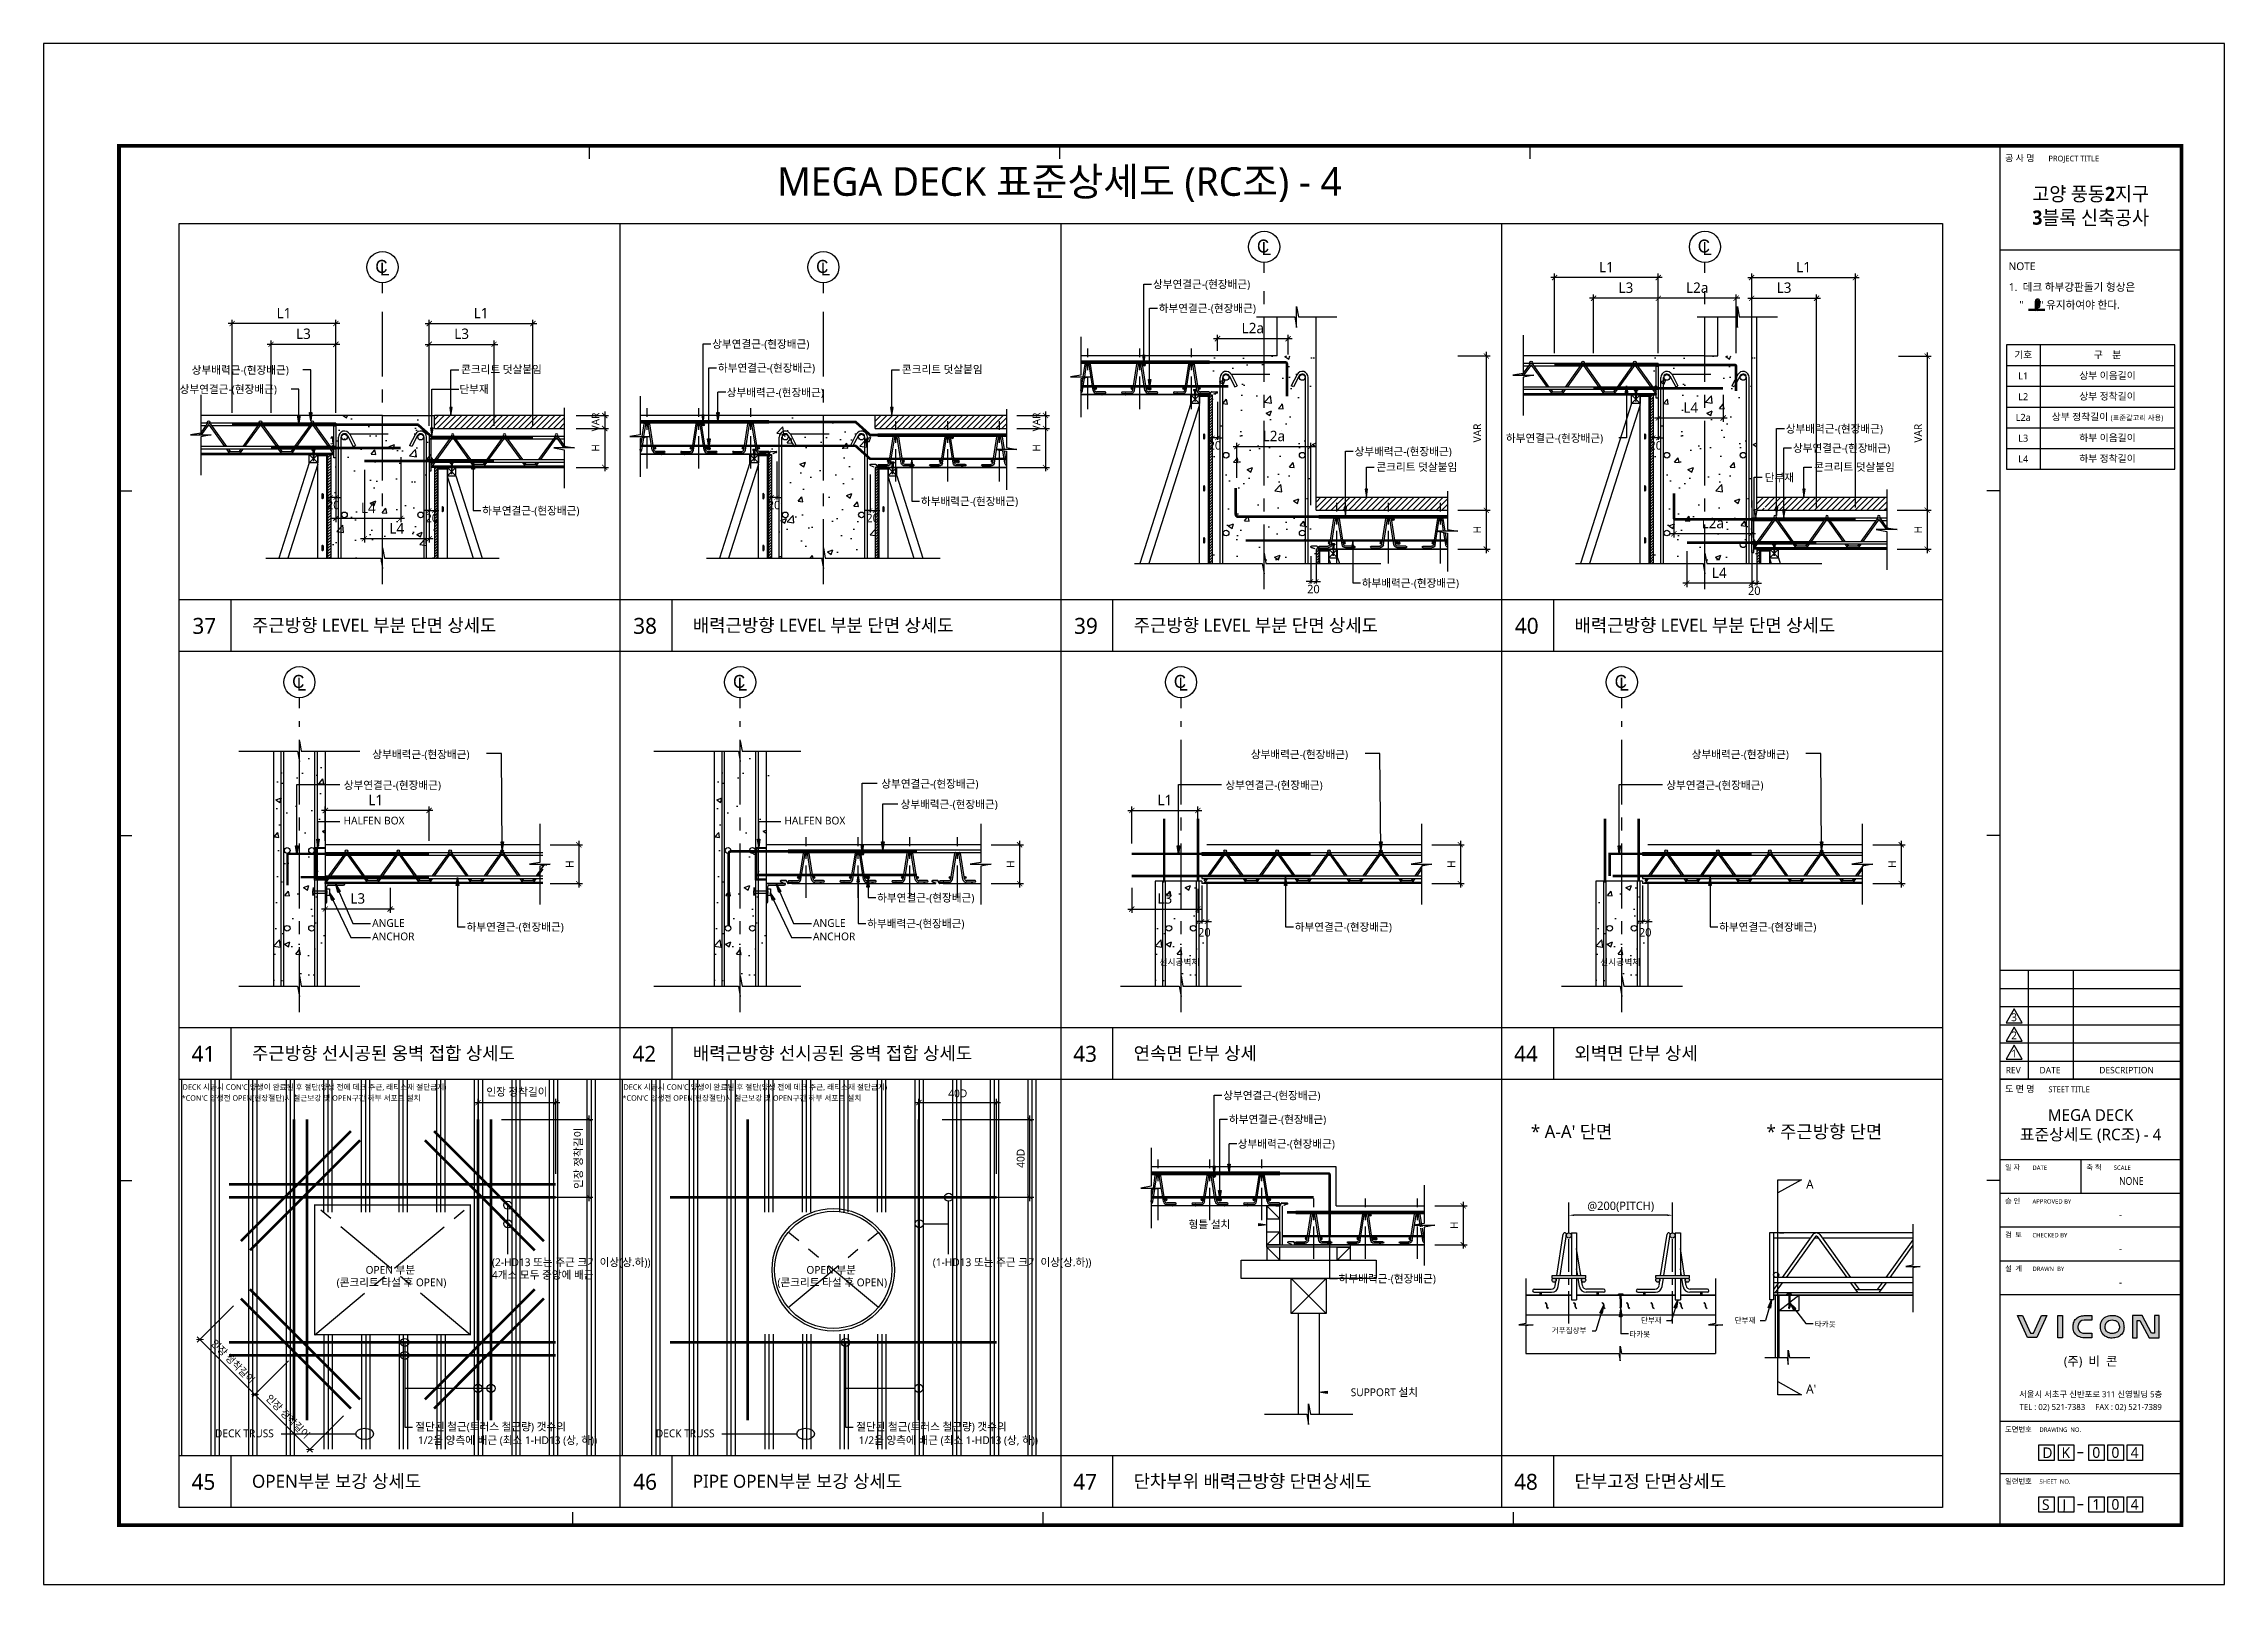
# Model space of a CAD drawing. Extents: x 10983 to 44623, y -18406 to 11294.
# Drawn here: x 36213 to 44623, y -6526 to -586 of the extents above; entities that cross this region are included whole.
import ezdxf
from ezdxf.enums import TextEntityAlignment as Align

# ---------------------------------------------------------------- set-up
doc = ezdxf.new("R2010")
doc.units = 0
doc.header["$LTSCALE"] = 100
doc.header["$MEASUREMENT"] = 0
doc.header["$PDMODE"] = 3
doc.header["$PDSIZE"] = 10
for name, pattern in [('CEN', [62, 60, -1, 0, -1]), ('CENTERX2', [4, 2.5, -0.5, 0.5, -0.5]), ('HID', [2.5, 1.5, -1]), ('HIDDEN', [0.375, 0.25, -0.125])]:
    doc.linetypes.add(name, pattern=pattern)
doc.layers.get('0').update_dxf_attribs({"linetype": 'CONTINUOUS'})
doc.layers.get('Defpoints').update_dxf_attribs({"color": 165, "linetype": 'CONTINUOUS'})
for name, color, linetype in [('-비콘 단부', 7, 'CONTINUOUS'), ('-상부연결근', 4, 'CONTINUOUS'), ('-하부배력근', 3, 'CONTINUOUS'), ('-하부연결근', 4, 'CONTINUOUS'), ('0-TEXT', 3, 'CONTINUOUS'), ('DECK-CEN', 1, 'CEN'), ('DECK-CON', 2, 'CONTINUOUS'), ('DECK-DIM', 255, 'CONTINUOUS'), ('DECK-ETC STEEL', 6, 'CONTINUOUS'), ('DECK-HATCH', 251, 'CONTINUOUS'), ('DECK-JOINT BAR', 4, 'HIDDEN'), ('DECK-LATTICE', 7, 'CONTINUOUS'), ('DECK-MAIN BAR', 2, 'CONTINUOUS'), ('DECK-PG', 4, 'CONTINUOUS'), ('DECK-RC', 251, 'CONTINUOUS'), ('DECK-RC(ETC)', 252, 'CONTINUOUS'), ('DECK-TABLE', 7, 'CONTINUOUS'), ('DECK-TEX1', 6, 'CONTINUOUS'), ('DECK-TEXT', 7, 'CONTINUOUS'), ('DECK-TITLE TEXT', 3, 'CONTINUOUS'), ('DECK-TRANS', 3, 'CONTINUOUS'), ('E2', 7, 'CONTINUOUS'), ('form', 7, 'CONTINUOUS'), ('form_TEX', 7, 'CONTINUOUS'), ('REVISION1', 10, 'CONTINUOUS')]:
    doc.layers.add(name, color=color, linetype=linetype)
doc.styles.add('SY Panel', font='malgun.ttf')
doc.styles.add('VICON TEXT', font='malgun.ttf')
doc.styles.add('굴림', font='Gulim.ttf')
doc.styles.add('맑은고딕', font='malgun.ttf')
doc.dimstyles.new('STDECK-DIM', dxfattribs={"dimtxt": 35, "dimasz": 20, "dimexe": 15, "dimexo": 40, "dimgap": 10, "dimtad": 1, "dimdec": 0, "dimtxsty": 'SY Panel', "dimblk": 'ARCHTICK', "dimcen": 2.5, "dimdle": 15, "dimclrd": 7, "dimclre": 7, "dimclrt": 6, "dimadec": 0, "dimazin": 0, "dimtfac": 1, "dimtdec": 0, "dimtmove": 0, "dimatfit": 3, "dimldrblk": 'ARCHTICK', "dimfxl": 1, "dimarcsym": 0})
doc.dimstyles.new('STDECK-DIM 2', dxfattribs={"dimscale": 2.5, "dimtxt": 12, "dimasz": 7, "dimexe": 3, "dimexo": 3, "dimgap": 3, "dimtad": 1, "dimdec": 0, "dimlunit": 6, "dimtxsty": 'VICON TEXT', "dimblk": 'ARCHTICK', "dimcen": 2.5, "dimclrd": 7, "dimclre": 7, "dimclrt": 6, "dimadec": 0, "dimazin": 0, "dimtfac": 1, "dimtdec": 0, "dimtix": 1, "dimtmove": 0, "dimatfit": 3, "dimfxl": 1, "dimarcsym": 0})
doc.dimstyles.new('SY-SHAPE DIM', dxfattribs={"dimscale": 2.5, "dimtxt": 12, "dimasz": 7, "dimexe": 3, "dimexo": 3, "dimgap": 1.5, "dimtad": 1, "dimdec": 0, "dimlunit": 6, "dimtxsty": 'SY Panel', "dimcen": 2.5, "dimclrt": 4, "dimadec": 0, "dimazin": 0, "dimtfac": 1, "dimtdec": 0, "dimtix": 1, "dimtmove": 0, "dimatfit": 3, "dimfxl": 1, "dimarcsym": 0})
pattern_1 = [(45, (-7725918.397, -2456209.229), (-11.225320152, 11.225320152), [])]
pattern_2 = [(45, (14861.725, -5112.75), (-5.3033009, 5.3033009), [])]
pattern_3 = [(45, (14861.725, -5036.8984), (-5.3033009, 5.3033009), [])]
pattern_4 = [(45, (-7725918.397, -2456133.377), (-11.225320152, 11.225320152), [])]

msp = doc.modelspace()

# ---------------------------------------------------------------- texts
at = {"layer": '-상부연결근', "color": 0, "style": 'VICON TEXT'}
for p in [(40490.7, -1528.9), (38790.7, -1759.3), (39442.8, -3455), (40761.6, -4656.5)]:
    msp.add_text('상부연결근-(현장배근)', height=30, dxfattribs=at).set_placement(p)
at = {"layer": '-하부배력근', "color": 0, "style": 'VICON TEXT'}
for p in [(39595.9, -2365.8), (41295.9, -2680.9), (39388.7, -3993.8), (41206.8, -5362.7)]:
    msp.add_text('하부배력근-(현장배근)', height=30, dxfattribs=at).set_placement(p)
at = {"layer": '-하부연결근', "color": 0, "style": 'VICON TEXT'}
for p in [(40512.9, -1621.6), (38812.9, -1851.4), (39427, -3894.5), (40783.8, -4748.6)]:
    msp.add_text('하부연결근-(현장배근)', height=30, dxfattribs=at).set_placement(p)
at = {"layer": '0-TEXT', "style": 'VICON TEXT', "width": 0.85}
msp.add_text('NONE', height=30, dxfattribs=at).set_placement((44263.8, -4986), align=Align.CENTER)
at = {"layer": '0-TEXT', "style": 'VICON TEXT'}
for p in [(44222.1, -5116), (44222.1, -5246), (44222.1, -5376)]:
    msp.add_text('-', height=30, dxfattribs=at).set_placement(p, align=Align.CENTER)
for s, p in [('0', (44113, -6038.5)), ('0', (44186.9, -6038.5)), ('4', (44260.8, -6038.5)), ('1', (44113, -6238.5)), ('0', (44186.9, -6238.5)), ('4', (44260.8, -6238.5))]:
    msp.add_text(s, height=41.2, dxfattribs=at).set_placement(p)
at = {"layer": '0-TEXT', "attachment_point": 5, "style": '맑은고딕'}
for s, insert, char_height, width in [('MEGA DECK 표준상세도 (RC조) - 4', (40130, -1130.1), 110, 3770.247), ('MEGA DECK \\P표준상세도 (RC조) - 4', (44106.5, -4759.2), 45, 700)]:
    msp.add_mtext(s, dxfattribs=dict(at, insert=insert, char_height=char_height, width=width))
at = {"layer": '0-TEXT', "color": 3, "ltscale": 0.5, "insert": (44106.8, -1214), "char_height": 55, "width": 700, "attachment_point": 5, "style": '맑은고딕'}
msp.add_mtext('{\\fMalgun Gothic|b1|i0|c129|p50;\\W0.95;고양 풍동2지구 \\P3블록 신축공사}', dxfattribs=at)
at = {"layer": 'DECK-TABLE', "char_height": 27, "width": 150, "attachment_point": 5, "style": '맑은고딕'}
for s, insert in [('기호', (43846.8, -1787.3)), ('L1', (43846.8, -1867.3)), ('L2', (43846.8, -1947.3)), ('L2a', (43846.8, -2027.3)), ('L3', (43846.8, -2107.3)), ('L4', (43846.8, -2187.3))]:
    msp.add_mtext(s, dxfattribs=dict(at, insert=insert))
at = {"layer": 'DECK-TABLE', "color": 2, "char_height": 27, "attachment_point": 5, "style": '맑은고딕'}
for s, insert, width in [('상부 이음길이', (44171.8, -1867.3), 457.597), ('구    분', (44171.8, -1787.3), 150), ('상부 정착길이', (44171.8, -1947.3), 457.597), ('상부 정착길이 {\\H0.74074x;(표준갈고리 사용)}', (44171.8, -2027.3), 630.381), ('하부 이음길이', (44171.8, -2107.3), 457.597), ('하부 정착길이', (44171.8, -2187.3), 457.597)]:
    msp.add_mtext(s, dxfattribs=dict(at, insert=insert, width=width))
at = {"layer": 'DECK-TEX1', "color": 6, "linetype": 'ByBlock', "style": '굴림'}
for s, p in [('C', (40891.7, -1391.6)), ('C', (42591.7, -1391.6)), ('C', (37491.7, -1470.1)), ('C', (39191.7, -1470.1)), ('L', (40909.7, -1401.6)), ('L', (42609.7, -1401.6)), ('L', (37509.7, -1480.1)), ('L', (39209.7, -1480.1)), ('C', (37171.1, -3070.1)), ('C', (38871.1, -3070.1)), ('C', (40571.1, -3070.1)), ('C', (42271.1, -3070.1)), ('L', (37189.1, -3080.1)), ('L', (38889.1, -3080.1)), ('L', (40589.1, -3080.1)), ('L', (42289.1, -3080.1))]:
    msp.add_text(s, height=50, dxfattribs=at).set_placement(p)
at = {"layer": 'DECK-TEXT', "style": 'VICON TEXT'}
for s, height, p in [('상부배력근-(현장배근)', 30, (36783.4, -1859.5)), ('콘크리트 덧살붙임', 30, (37822.5, -1857.3)), ('콘크리트 덧살붙임', 30, (39522.5, -1857.3)), ('상부연결근-(현장배근)', 30, (36737.2, -1933.5)), ('단부재', 30, (37816.1, -1933.5)), ('상부배력근-(현장배근)', 30, (38846.5, -1946)), ('하부연결근-(현장배근)', 30, (41851.9, -2122)), ('상부배력근-(현장배근)', 30, (42931, -2086.4)), ('상부배력근-(현장배근)', 30, (41268, -2173.8)), ('상부연결근-(현장배근)', 30, (42958.7, -2160.4)), ('콘크리트 덧살붙임', 30, (41352.6, -2233.3)), ('단부재', 30, (42849.9, -2274)), ('콘크리트 덧살붙임', 30, (43040.3, -2233.3)), ('하부연결근-(현장배근)', 30, (37904, -2401.8)), ('상부배력근-(현장배근)', 30, (37480.1, -3341.3)), ('상부배력근-(현장배근)', 30, (40868.2, -3341.3)), ('상부배력근-(현장배근)', 30, (42568.2, -3341.3)), ('상부연결근-(현장배근)', 30, (37370.1, -3460)), ('상부연결근-(현장배근)', 30, (40770.1, -3460)), ('상부연결근-(현장배근)', 30, (42470.1, -3460)), ('상부배력근-(현장배근)', 30, (39517.3, -3533.8)), ('HALFEN BOX', 30, (37369.2, -3596.5)), ('HALFEN BOX', 30, (39069.2, -3596.5)), ('ANCHOR', 30, (37479.5, -4043.2)), ('ANGLE', 30, (37479.7, -3991.5)), ('하부연결근-(현장배근)', 30, (37843.7, -4006.7)), ('ANCHOR', 30, (39179.5, -4043.2)), ('ANGLE', 30, (39179.7, -3991.5)), ('하부연결근-(현장배근)', 30, (41037.3, -4006.7)), ('하부연결근-(현장배근)', 30, (42674, -4006.7)), ("DECK 시공시 CON'C 양생이 완료된 후 절단(양생 전에 데크 주근, 래티스재 절단금지)", 21, (36748.6, -4619.5)), ("DECK 시공시 CON'C 양생이 완료된 후 절단(양생 전에 데크 주근, 래티스재 절단금지)", 21, (38448.6, -4619.5)), ("*CON'C 양생전 OPEN(현장절단)시 철근보강 및 OPEN구간 하부 서포트 설치", 21, (36745, -4661.8)), ("*CON'C 양생전 OPEN(현장절단)시 철근보강 및 OPEN구간 하부 서포트 설치", 21, (38445, -4661.8)), ('상부배력근-(현장배근)', 30, (40817.4, -4843.2)), ('형틀 설치', 30, (40628, -5153.5)), ('OPEN 부분', 30, (37454.1, -5328.8)), ('(2-HD13 또는 주근 크기 이상(상.하))', 30, (37941.4, -5299.3)), ('OPEN 부분', 30, (39154.1, -5328.8)), ('(1-HD13 또는 주근 크기 이상(상.하))', 30, (39641.4, -5299.3)), ('(콘크리트 타설 후 OPEN)', 30, (37342.5, -5377)), ('4개소 모두 중앙에 배근', 30, (37941.4, -5348)), ('(콘크리트 타설 후 OPEN)', 30, (39042.5, -5377)), ('SUPPORT 설치', 30, (41253.3, -5800.6)), ('DECK TRUSS', 30, (36873.5, -5959.1)), ('절단된 철근(트러스 철근량) 갯수의', 30, (37645.8, -5933.2)), (' 1/2을 양측에 배근 (최소 1-HD13 (상, 하))', 30, (37645.8, -5985.5)), ('DECK TRUSS', 30, (38573.5, -5959.1)), ('절단된 철근(트러스 철근량) 갯수의', 30, (39345.8, -5933.2)), (' 1/2을 양측에 배근 (최소 1-HD13 (상, 하))', 30, (39345.8, -5985.5))]:
    msp.add_text(s, height=height, dxfattribs=at).set_placement(p)
at = {"layer": 'DECK-TEXT', "color": 0, "style": 'VICON TEXT'}
for p in [(40515.5, -4139.3), (42215.5, -4139.3)]:
    msp.add_text('선시공벽체', height=24, dxfattribs=at).set_placement(p)
at = {"layer": 'DECK-TEXT', "linetype": 'ByBlock', "style": 'VICON TEXT'}
for s, p in [('거푸집상부', (42028.3, -5557.5)), ('타카못', (42327.7, -5572.4)), ('단부재', (42372.2, -5518.8)), ('단부재', (42733.8, -5518.8)), ('타카못', (43042.9, -5533.3))]:
    msp.add_text(s, height=20.83, dxfattribs=at).set_placement(p)
at = {"layer": 'DECK-TITLE TEXT', "color": 3, "style": 'VICON TEXT'}
for s, height, p in [('37', 61.43, (36786.3, -2861.6)), ('주근방향 LEVEL 부분 단면 상세도', 50.257, (37016.1, -2853.8)), ('38', 61.43, (38486.3, -2861.6)), ('배력근방향 LEVEL 부분 단면 상세도', 50.257, (38716.1, -2853.8)), ('39', 61.43, (40186.3, -2861.6)), ('주근방향 LEVEL 부분 단면 상세도', 50.257, (40416.1, -2853.8)), ('40', 61.43, (41886.3, -2861.6)), ('배력근방향 LEVEL 부분 단면 상세도', 50.257, (42116.1, -2853.8)), ('41', 61.43, (36783.2, -4511.6)), ('주근방향 선시공된 옹벽 접합 상세도', 50.257, (37016.1, -4503.8)), ('42', 61.43, (38483.2, -4511.6)), ('배력근방향 선시공된 옹벽 접합 상세도', 50.257, (38716.1, -4503.8)), ('43', 61.43, (40183.2, -4511.6)), ('연속면 단부 상세', 50.26, (40416.1, -4503.8)), ('44', 61.43, (41883.2, -4511.6)), ('외벽면 단부 상세', 50.26, (42116.1, -4503.8)), ('45', 61.43, (36783.2, -6161.6)), ('OPEN부분 보강 상세도', 50.257, (37016.1, -6153.8)), ('46', 61.43, (38486.3, -6161.6)), ('PIPE OPEN부분 보강 상세도', 50.257, (38716.1, -6153.8)), ('47', 61.43, (40183.2, -6161.6)), ('단차부위 배력근방향 단면상세도', 50.257, (40416.1, -6153.8)), ('48', 61.43, (41883.2, -6161.6)), ('단부고정 단면상세도', 50.26, (42116.1, -6153.8))]:
    msp.add_text(s, height=height, dxfattribs=at).set_placement(p)
for s, height, p in [("* A-A' 단면", 50, (41948.2, -4780.9)), ('* 주근방향 단면', 50, (42856.5, -4780.9)), ('A', 34.7, (43009.5, -4983.9)), ("A'", 34.71, (43009.5, -5773.1))]:
    msp.add_text(s, height=height, dxfattribs=at).set_placement(p, align=Align.MIDDLE_LEFT)
at = {"layer": 'form', "style": 'VICON TEXT'}
for s, p in [('D', (43920.5, -6039.3)), ('K', (43994.4, -6039.3)), ('S', (43919, -6239.4)), ('J', (43997.6, -6239.4))]:
    msp.add_text(s, height=41, dxfattribs=at).set_placement(p)
at = {"layer": 'form_TEX', "ltscale": 2}
for s, height, style, p in [('공 사 명', 25, '맑은고딕', (43776.8, -1040.1)), ('PROJECT TITLE', 22, '맑은고딕', (43944, -1040.1)), ('도 면 명', 25, '맑은고딕', (43776.8, -4628.7)), ('STEET TITLE', 22, '맑은고딕', (43944, -4628.7)), ('일 자', 20, 'VICON TEXT', (43776.8, -4928.4)), ('DATE', 17, 'VICON TEXT', (43882.4, -4928.4)), ('축 척', 20, 'VICON TEXT', (44090.4, -4928.4)), ('SCALE', 17, 'VICON TEXT', (44196, -4928.4)), ('승 인', 20, 'VICON TEXT', (43776.8, -5058.4)), ('APPROVED BY', 17, 'VICON TEXT', (43882.4, -5058.4)), ('검  토', 20, 'VICON TEXT', (43776.8, -5188.4)), ('CHECKED BY', 17, 'VICON TEXT', (43882.4, -5188.4)), ('설  계', 20, 'VICON TEXT', (43776.8, -5318.4)), ('DRAWN  BY', 17, 'VICON TEXT', (43882.4, -5318.4)), ('도면번호', 20, 'VICON TEXT', (43776.8, -5938.4)), ('DRAWING  NO.', 17, 'VICON TEXT', (43909.5, -5938.4)), ('일련번호', 20, 'VICON TEXT', (43776.8, -6138.4)), ('SHEET  NO.', 17, 'VICON TEXT', (43909.5, -6138.4))]:
    msp.add_text(s, height=height, dxfattribs=dict(at, style=style)).set_placement(p)
at = {"layer": 'form_TEX', "color": 1, "ltscale": 2, "style": 'VICON TEXT'}
msp.add_text('NOTE', height=30, dxfattribs=at).set_placement((43790.3, -1459.3))
at = {"layer": 'form_TEX', "color": 1, "style": 'VICON TEXT'}
for s, p in [('1.  데크 하부강판돌기 형상은', (43791.3, -1539.5)), ('    "      " 유지하여야 한다.', (43791.3, -1608))]:
    msp.add_text(s, height=30, dxfattribs=at).set_placement(p)
at = {"layer": 'form_TEX', "style": 'VICON TEXT'}
for s, p in [('REV', (43779.2, -4556.2)), ('DATE', (43909.7, -4556.2)), ('DESCRIPTION', (44140, -4556.2))]:
    msp.add_text(s, height=25, dxfattribs=at).set_placement(p)
msp.add_text('서울시 서초구 신반포로 311 신영빌딩 5층', height=23, dxfattribs=at).set_placement((44106.8, -5792.6), align=Align.MIDDLE)
at = {"layer": 'form_TEX', "attachment_point": 5, "style": 'VICON TEXT'}
for s, insert, char_height, width in [('(주)  비  콘', (44106.8, -5669.1), 35, 383.636), ('TEL : 02) 521-7383     FAX : 02) 521-7389', (44106.8, -5844.9), 23, 685.972)]:
    msp.add_mtext(s, dxfattribs=dict(at, insert=insert, char_height=char_height, width=width))
at = {"layer": 'REVISION1', "ltscale": 2, "style": 'VICON TEXT'}
for s, p in [('3', (43811.5, -4339.9)), ('2', (43811.5, -4409.9)), ('1', (43811.5, -4479.9))]:
    msp.add_text(s, height=30, dxfattribs=at).set_placement(p, align=Align.MIDDLE_CENTER)

# ---------------------------------------------------------------- blocks, each defined once
blk = doc.blocks.new('_ArchTick')
at = {"color": 0, "linetype": 'ByBlock', "const_width": 0.15}
blk.add_lwpolyline([(-0.5, -0.5), (0.5, 0.5)], dxfattribs=at)
blk = doc.blocks.new('*D222')
at = {"layer": 'DECK-DIM', "color": 7, "lineweight": -2}
for p, q in [((42549.5, -2542.4), (42549.5, -2681.2)), ((42799.5, -2538.1), (42799.5, -2681.2)), ((42814.5, -2666.2), (42534.5, -2666.2))]:
    blk.add_line(p, q, dxfattribs=at)
at = {"layer": 'Defpoints', "color": 0, "ltscale": 0.5}
for p in [(42549.5, -2502.4), (42799.5, -2498.1), (42549.5, -2666.2)]:
    blk.add_point(p, dxfattribs=at)
at = {"layer": 'DECK-DIM', "color": 7, "lineweight": -2, "ltscale": 0.5, "xscale": 20, "yscale": 20, "zscale": 20, "rotation": 180}
blk.add_blockref('_ArchTick', (42549.5, -2666.2), dxfattribs=at)
at = {"layer": 'DECK-DIM', "color": 7, "lineweight": -2, "ltscale": 0.5, "xscale": 20, "yscale": 20, "zscale": 20}
blk.add_blockref('_ArchTick', (42799.5, -2666.2), dxfattribs=at)
at = {"layer": 'DECK-DIM', "color": 6, "ltscale": 0.5, "insert": (42674.5, -2626.2), "char_height": 40, "attachment_point": 5, "style": 'SY Panel'}
blk.add_mtext('L4', dxfattribs=at)
blk = doc.blocks.new('*D223')
at = {"layer": 'DECK-DIM', "color": 7, "lineweight": -2}
for p, q in [((42439.5, -1940.5), (42439.5, -2044.4)), ((42689.5, -1940.5), (42689.5, -2044.4)), ((42424.5, -2029.4), (42704.5, -2029.4))]:
    blk.add_line(p, q, dxfattribs=at)
at = {"layer": 'Defpoints', "color": 0, "ltscale": 0.5}
for p in [(42439.5, -1900.5), (42689.5, -1900.5), (42689.5, -2029.4)]:
    blk.add_point(p, dxfattribs=at)
at = {"layer": 'DECK-DIM', "color": 7, "lineweight": -2, "ltscale": 0.5, "xscale": 20, "yscale": 20, "zscale": 20, "rotation": 180}
blk.add_blockref('_ArchTick', (42439.5, -2029.4), dxfattribs=at)
at = {"layer": 'DECK-DIM', "color": 7, "lineweight": -2, "ltscale": 0.5, "xscale": 20, "yscale": 20, "zscale": 20}
blk.add_blockref('_ArchTick', (42689.5, -2029.4), dxfattribs=at)
at = {"layer": 'DECK-DIM', "color": 6, "ltscale": 0.5, "insert": (42564.5, -1989.4), "char_height": 40, "attachment_point": 5, "style": 'SY Panel'}
blk.add_mtext('L4', dxfattribs=at)
blk = doc.blocks.new('*D224')
at = {"layer": 'DECK-DIM', "color": 7, "lineweight": -2}
for p, q in [((38376.2, -2004.9), (38376.2, -2084.9)), ((38266.2, -2019.9), (38391.2, -2019.9)), ((38266.2, -2069.9), (38391.2, -2069.9))]:
    blk.add_line(p, q, dxfattribs=at)
at = {"layer": 'Defpoints', "color": 0, "ltscale": 0.5}
for p in [(38226.2, -2019.9), (38226.2, -2069.9), (38376.2, -2069.9)]:
    blk.add_point(p, dxfattribs=at)
at = {"layer": 'DECK-DIM', "color": 7, "lineweight": -2, "ltscale": 0.5, "xscale": 20, "yscale": 20, "zscale": 20}
for p, rotation in [((38376.2, -2019.9), 90), ((38376.2, -2069.9), 270)]:
    blk.add_blockref('_ArchTick', p, dxfattribs=dict(at, rotation=rotation))
at = {"layer": 'DECK-DIM', "color": 6, "ltscale": 0.5, "insert": (38341.2, -2044.9), "char_height": 30, "attachment_point": 5, "rotation": 90, "style": 'SY Panel'}
blk.add_mtext('VAR', dxfattribs=at)
blk = doc.blocks.new('*D225')
at = {"layer": 'DECK-DIM', "color": 7, "lineweight": -2}
for p, q in [((38266.2, -2069.9), (38391.2, -2069.9)), ((38376.2, -2054.9), (38376.2, -2234.9)), ((38266.2, -2219.9), (38391.2, -2219.9))]:
    blk.add_line(p, q, dxfattribs=at)
at = {"layer": 'Defpoints', "color": 0, "ltscale": 0.5}
for p in [(38226.2, -2069.9), (38226.2, -2219.9), (38376.2, -2219.9)]:
    blk.add_point(p, dxfattribs=at)
at = {"layer": 'DECK-DIM', "color": 7, "lineweight": -2, "ltscale": 0.5, "xscale": 20, "yscale": 20, "zscale": 20}
for p, rotation in [((38376.2, -2069.9), 90), ((38376.2, -2219.9), 270)]:
    blk.add_blockref('_ArchTick', p, dxfattribs=dict(at, rotation=rotation))
at = {"layer": 'DECK-DIM', "color": 6, "ltscale": 0.5, "insert": (38341.2, -2144.9), "char_height": 30, "attachment_point": 5, "rotation": 90, "style": 'SY Panel'}
blk.add_mtext('H', dxfattribs=at)
blk = doc.blocks.new('*D226')
at = {"layer": 'DECK-DIM', "color": 7, "lineweight": -2}
for p, q in [((37684.5, -1665.5), (38114.5, -1665.5)), ((37699.5, -2059.9), (37699.5, -1650.5)), ((38099.5, -2059.9), (38099.5, -1650.5))]:
    blk.add_line(p, q, dxfattribs=at)
at = {"layer": 'Defpoints', "color": 0, "ltscale": 0.5}
for p in [(38099.5, -1665.5), (37699.5, -2099.9), (38099.5, -2099.9)]:
    blk.add_point(p, dxfattribs=at)
at = {"layer": 'DECK-DIM', "color": 7, "lineweight": -2, "ltscale": 0.5, "xscale": 20, "yscale": 20, "zscale": 20, "rotation": 180}
blk.add_blockref('_ArchTick', (37699.5, -1665.5), dxfattribs=at)
at = {"layer": 'DECK-DIM', "color": 7, "lineweight": -2, "ltscale": 0.5, "xscale": 20, "yscale": 20, "zscale": 20}
blk.add_blockref('_ArchTick', (38099.5, -1665.5), dxfattribs=at)
at = {"layer": 'DECK-DIM', "color": 6, "ltscale": 0.5, "insert": (37899.5, -1625.1), "char_height": 40, "attachment_point": 5, "style": 'SY Panel'}
blk.add_mtext('L1', dxfattribs=at)
blk = doc.blocks.new('*D227')
at = {"layer": 'DECK-DIM', "color": 7, "lineweight": -2}
for p, q in [((37354.5, -1665.5), (36924.5, -1665.5)), ((36939.5, -2009.9), (36939.5, -1650.5)), ((37339.5, -2009.9), (37339.5, -1650.5))]:
    blk.add_line(p, q, dxfattribs=at)
at = {"layer": 'Defpoints', "color": 0, "ltscale": 0.5}
for p in [(36939.5, -1665.5), (36939.5, -2049.9), (37339.5, -2049.9)]:
    blk.add_point(p, dxfattribs=at)
at = {"layer": 'DECK-DIM', "color": 7, "lineweight": -2, "ltscale": 0.5, "xscale": 20, "yscale": 20, "zscale": 20, "rotation": 180}
blk.add_blockref('_ArchTick', (36939.5, -1665.5), dxfattribs=at)
at = {"layer": 'DECK-DIM', "color": 7, "lineweight": -2, "ltscale": 0.5, "xscale": 20, "yscale": 20, "zscale": 20}
blk.add_blockref('_ArchTick', (37339.5, -1665.5), dxfattribs=at)
at = {"layer": 'DECK-DIM', "color": 6, "ltscale": 0.5, "insert": (37139.5, -1625.1), "char_height": 40, "attachment_point": 5, "style": 'SY Panel'}
blk.add_mtext('L1', dxfattribs=at)
blk = doc.blocks.new('*D228')
at = {"layer": 'DECK-DIM', "color": 7, "lineweight": -2}
for p, q in [((37699.5, -2247.4), (37699.5, -2393.5)), ((37719.5, -2247.4), (37719.5, -2393.5)), ((37699.5, -2386), (37682, -2386)), ((37699.5, -2386), (37719.5, -2386)), ((37719.5, -2386), (37737, -2386))]:
    blk.add_line(p, q, dxfattribs=at)
at = {"layer": 'Defpoints', "color": 0, "ltscale": 0.5}
for p in [(37699.5, -2239.9), (37719.5, -2239.9), (37719.5, -2386)]:
    blk.add_point(p, dxfattribs=at)
at = {"layer": 'DECK-DIM', "color": 7, "lineweight": -2, "ltscale": 0.5, "xscale": 17.5, "yscale": 17.5, "zscale": 17.5}
blk.add_blockref('_ArchTick', (37699.5, -2386), dxfattribs=at)
at = {"layer": 'DECK-DIM', "color": 7, "lineweight": -2, "ltscale": 0.5, "xscale": 17.5, "yscale": 17.5, "zscale": 17.5, "rotation": 180}
blk.add_blockref('_ArchTick', (37719.5, -2386), dxfattribs=at)
at = {"layer": 'DECK-DIM', "color": 6, "ltscale": 0.5, "insert": (37709.5, -2415.3), "char_height": 32.5, "attachment_point": 5, "style": 'VICON TEXT'}
blk.add_mtext('20', dxfattribs=at)
blk = doc.blocks.new('*D229')
at = {"layer": 'DECK-DIM', "color": 7, "lineweight": -2}
for p, q in [((37319.5, -2197.4), (37319.5, -2343.5)), ((37339.5, -2197.4), (37339.5, -2343.5)), ((37319.5, -2336), (37302, -2336)), ((37339.5, -2336), (37319.5, -2336)), ((37339.5, -2336), (37357, -2336))]:
    blk.add_line(p, q, dxfattribs=at)
at = {"layer": 'Defpoints', "color": 0, "ltscale": 0.5}
for p in [(37319.5, -2189.9), (37339.5, -2189.9), (37319.5, -2336)]:
    blk.add_point(p, dxfattribs=at)
at = {"layer": 'DECK-DIM', "color": 7, "lineweight": -2, "ltscale": 0.5, "xscale": 17.5, "yscale": 17.5, "zscale": 17.5}
blk.add_blockref('_ArchTick', (37319.5, -2336), dxfattribs=at)
at = {"layer": 'DECK-DIM', "color": 7, "lineweight": -2, "ltscale": 0.5, "xscale": 17.5, "yscale": 17.5, "zscale": 17.5, "rotation": 180}
blk.add_blockref('_ArchTick', (37339.5, -2336), dxfattribs=at)
at = {"layer": 'DECK-DIM', "color": 6, "ltscale": 0.5, "insert": (37329.5, -2365.3), "char_height": 32.5, "attachment_point": 5, "style": 'VICON TEXT'}
blk.add_mtext('20', dxfattribs=at)
blk = doc.blocks.new('*D230')
at = {"layer": 'DECK-DIM', "color": 7, "lineweight": -2}
for p, q in [((37449.5, -2229.9), (37449.5, -2509.9)), ((37699.5, -2229.9), (37699.5, -2509.9)), ((37714.5, -2494.9), (37434.5, -2494.9))]:
    blk.add_line(p, q, dxfattribs=at)
at = {"layer": 'Defpoints', "color": 0, "ltscale": 0.5}
for p in [(37449.5, -2189.9), (37699.5, -2189.9), (37449.5, -2494.9)]:
    blk.add_point(p, dxfattribs=at)
at = {"layer": 'DECK-DIM', "color": 7, "lineweight": -2, "ltscale": 0.5, "xscale": 20, "yscale": 20, "zscale": 20, "rotation": 180}
blk.add_blockref('_ArchTick', (37449.5, -2494.9), dxfattribs=at)
at = {"layer": 'DECK-DIM', "color": 7, "lineweight": -2, "ltscale": 0.5, "xscale": 20, "yscale": 20, "zscale": 20}
blk.add_blockref('_ArchTick', (37699.5, -2494.9), dxfattribs=at)
at = {"layer": 'DECK-DIM', "color": 6, "ltscale": 0.5, "insert": (37574.5, -2454.9), "char_height": 40, "attachment_point": 5, "style": 'SY Panel'}
blk.add_mtext('L4', dxfattribs=at)
blk = doc.blocks.new('*D231')
at = {"layer": 'DECK-DIM', "color": 7, "lineweight": -2}
for p, q in [((37339.5, -2179.9), (37339.5, -2431.3)), ((37589.5, -2179.9), (37589.5, -2431.3)), ((37324.5, -2416.3), (37604.5, -2416.3))]:
    blk.add_line(p, q, dxfattribs=at)
at = {"layer": 'Defpoints', "color": 0, "ltscale": 0.5}
for p in [(37339.5, -2139.9), (37589.5, -2139.9), (37589.5, -2416.3)]:
    blk.add_point(p, dxfattribs=at)
at = {"layer": 'DECK-DIM', "color": 7, "lineweight": -2, "ltscale": 0.5, "xscale": 20, "yscale": 20, "zscale": 20, "rotation": 180}
blk.add_blockref('_ArchTick', (37339.5, -2416.3), dxfattribs=at)
at = {"layer": 'DECK-DIM', "color": 7, "lineweight": -2, "ltscale": 0.5, "xscale": 20, "yscale": 20, "zscale": 20}
blk.add_blockref('_ArchTick', (37589.5, -2416.3), dxfattribs=at)
at = {"layer": 'DECK-DIM', "color": 6, "ltscale": 0.5, "insert": (37464.5, -2376.3), "char_height": 40, "attachment_point": 5, "style": 'SY Panel'}
blk.add_mtext('L4', dxfattribs=at)
blk = doc.blocks.new('*D232')
at = {"layer": 'DECK-DIM', "color": 7, "lineweight": -2}
for p, q in [((37354.5, -1745.5), (37074.5, -1745.5)), ((37089.5, -2009.9), (37089.5, -1730.5)), ((37339.5, -2009.9), (37339.5, -1730.5))]:
    blk.add_line(p, q, dxfattribs=at)
at = {"layer": 'Defpoints', "color": 0, "ltscale": 0.5}
for p in [(37089.5, -1745.5), (37089.5, -2049.9), (37339.5, -2049.9)]:
    blk.add_point(p, dxfattribs=at)
at = {"layer": 'DECK-DIM', "color": 7, "lineweight": -2, "ltscale": 0.5, "xscale": 20, "yscale": 20, "zscale": 20, "rotation": 180}
blk.add_blockref('_ArchTick', (37089.5, -1745.5), dxfattribs=at)
at = {"layer": 'DECK-DIM', "color": 7, "lineweight": -2, "ltscale": 0.5, "xscale": 20, "yscale": 20, "zscale": 20}
blk.add_blockref('_ArchTick', (37339.5, -1745.5), dxfattribs=at)
at = {"layer": 'DECK-DIM', "color": 6, "ltscale": 0.5, "insert": (37214.5, -1704.9), "char_height": 40, "attachment_point": 5, "style": 'SY Panel'}
blk.add_mtext('L3', dxfattribs=at)
blk = doc.blocks.new('*D233')
at = {"layer": 'DECK-DIM', "color": 7, "lineweight": -2}
for p, q in [((37684.5, -1745.5), (37964.5, -1745.5)), ((37699.5, -2059.9), (37699.5, -1730.5)), ((37949.5, -2059.9), (37949.5, -1730.5))]:
    blk.add_line(p, q, dxfattribs=at)
at = {"layer": 'Defpoints', "color": 0, "ltscale": 0.5}
for p in [(37949.5, -1745.5), (37699.5, -2099.9), (37949.5, -2099.9)]:
    blk.add_point(p, dxfattribs=at)
at = {"layer": 'DECK-DIM', "color": 7, "lineweight": -2, "ltscale": 0.5, "xscale": 20, "yscale": 20, "zscale": 20, "rotation": 180}
blk.add_blockref('_ArchTick', (37699.5, -1745.5), dxfattribs=at)
at = {"layer": 'DECK-DIM', "color": 7, "lineweight": -2, "ltscale": 0.5, "xscale": 20, "yscale": 20, "zscale": 20}
blk.add_blockref('_ArchTick', (37949.5, -1745.5), dxfattribs=at)
at = {"layer": 'DECK-DIM', "color": 6, "ltscale": 0.5, "insert": (37824.5, -1704.9), "char_height": 40, "attachment_point": 5, "style": 'SY Panel'}
blk.add_mtext('L3', dxfattribs=at)
blk = doc.blocks.new('*D234')
at = {"layer": 'DECK-DIM', "color": 7, "lineweight": -2}
for p, q in [((39966.2, -2069.9), (40091.2, -2069.9)), ((40076.2, -2054.9), (40076.2, -2234.9)), ((39966.2, -2219.9), (40091.2, -2219.9))]:
    blk.add_line(p, q, dxfattribs=at)
at = {"layer": 'Defpoints', "color": 0, "ltscale": 0.5}
for p in [(39926.2, -2069.9), (39926.2, -2219.9), (40076.2, -2219.9)]:
    blk.add_point(p, dxfattribs=at)
at = {"layer": 'DECK-DIM', "color": 7, "lineweight": -2, "ltscale": 0.5, "xscale": 20, "yscale": 20, "zscale": 20}
for p, rotation in [((40076.2, -2069.9), 90), ((40076.2, -2219.9), 270)]:
    blk.add_blockref('_ArchTick', p, dxfattribs=dict(at, rotation=rotation))
at = {"layer": 'DECK-DIM', "color": 6, "ltscale": 0.5, "insert": (40041.2, -2144.9), "char_height": 30, "attachment_point": 5, "rotation": 90, "style": 'SY Panel'}
blk.add_mtext('H', dxfattribs=at)
blk = doc.blocks.new('*D235')
at = {"layer": 'DECK-DIM', "color": 7, "lineweight": -2}
for p, q in [((40076.2, -2004.9), (40076.2, -2084.9)), ((39966.2, -2019.9), (40091.2, -2019.9)), ((39966.2, -2069.9), (40091.2, -2069.9))]:
    blk.add_line(p, q, dxfattribs=at)
at = {"layer": 'Defpoints', "color": 0, "ltscale": 0.5}
for p in [(39926.2, -2019.9), (39926.2, -2069.9), (40076.2, -2069.9)]:
    blk.add_point(p, dxfattribs=at)
at = {"layer": 'DECK-DIM', "color": 7, "lineweight": -2, "ltscale": 0.5, "xscale": 20, "yscale": 20, "zscale": 20}
for p, rotation in [((40076.2, -2019.9), 90), ((40076.2, -2069.9), 270)]:
    blk.add_blockref('_ArchTick', p, dxfattribs=dict(at, rotation=rotation))
at = {"layer": 'DECK-DIM', "color": 6, "ltscale": 0.5, "insert": (40041.2, -2044.9), "char_height": 30, "attachment_point": 5, "rotation": 90, "style": 'SY Panel'}
blk.add_mtext('VAR', dxfattribs=at)
blk = doc.blocks.new('*D236')
at = {"layer": 'DECK-DIM', "color": 7, "lineweight": -2}
for p, q in [((39399.5, -2247.4), (39399.5, -2393.5)), ((39419.5, -2247.4), (39419.5, -2393.5)), ((39399.5, -2386), (39382, -2386)), ((39399.5, -2386), (39419.5, -2386)), ((39419.5, -2386), (39437, -2386))]:
    blk.add_line(p, q, dxfattribs=at)
at = {"layer": 'Defpoints', "color": 0, "ltscale": 0.5}
for p in [(39399.5, -2239.9), (39419.5, -2239.9), (39419.5, -2386)]:
    blk.add_point(p, dxfattribs=at)
at = {"layer": 'DECK-DIM', "color": 7, "lineweight": -2, "ltscale": 0.5, "xscale": 17.5, "yscale": 17.5, "zscale": 17.5}
blk.add_blockref('_ArchTick', (39399.5, -2386), dxfattribs=at)
at = {"layer": 'DECK-DIM', "color": 7, "lineweight": -2, "ltscale": 0.5, "xscale": 17.5, "yscale": 17.5, "zscale": 17.5, "rotation": 180}
blk.add_blockref('_ArchTick', (39419.5, -2386), dxfattribs=at)
at = {"layer": 'DECK-DIM', "color": 6, "ltscale": 0.5, "insert": (39409.5, -2415.3), "char_height": 32.5, "attachment_point": 5, "style": 'VICON TEXT'}
blk.add_mtext('20', dxfattribs=at)
blk = doc.blocks.new('*D237')
at = {"layer": 'DECK-DIM', "color": 7, "lineweight": -2}
for p, q in [((39019.5, -2197.4), (39019.5, -2343.5)), ((39039.5, -2197.4), (39039.5, -2343.5)), ((39019.5, -2336), (39002, -2336)), ((39039.5, -2336), (39019.5, -2336)), ((39039.5, -2336), (39057, -2336))]:
    blk.add_line(p, q, dxfattribs=at)
at = {"layer": 'Defpoints', "color": 0, "ltscale": 0.5}
for p in [(39019.5, -2189.9), (39039.5, -2189.9), (39019.5, -2336)]:
    blk.add_point(p, dxfattribs=at)
at = {"layer": 'DECK-DIM', "color": 7, "lineweight": -2, "ltscale": 0.5, "xscale": 17.5, "yscale": 17.5, "zscale": 17.5}
blk.add_blockref('_ArchTick', (39019.5, -2336), dxfattribs=at)
at = {"layer": 'DECK-DIM', "color": 7, "lineweight": -2, "ltscale": 0.5, "xscale": 17.5, "yscale": 17.5, "zscale": 17.5, "rotation": 180}
blk.add_blockref('_ArchTick', (39039.5, -2336), dxfattribs=at)
at = {"layer": 'DECK-DIM', "color": 6, "ltscale": 0.5, "insert": (39029.5, -2365.3), "char_height": 32.5, "attachment_point": 5, "style": 'VICON TEXT'}
blk.add_mtext('20', dxfattribs=at)
blk = doc.blocks.new('*D238')
at = {"layer": 'DECK-DIM', "color": 7, "lineweight": -2}
for p, q in [((42454.5, -1488), (42024.5, -1488)), ((42039.5, -1780), (42039.5, -1473)), ((42439.5, -1780), (42439.5, -1473))]:
    blk.add_line(p, q, dxfattribs=at)
at = {"layer": 'Defpoints', "color": 0, "ltscale": 0.5}
for p in [(42039.5, -1488), (42039.5, -1820), (42439.5, -1820)]:
    blk.add_point(p, dxfattribs=at)
at = {"layer": 'DECK-DIM', "color": 7, "lineweight": -2, "ltscale": 0.5, "xscale": 20, "yscale": 20, "zscale": 20, "rotation": 180}
blk.add_blockref('_ArchTick', (42039.5, -1488), dxfattribs=at)
at = {"layer": 'DECK-DIM', "color": 7, "lineweight": -2, "ltscale": 0.5, "xscale": 20, "yscale": 20, "zscale": 20}
blk.add_blockref('_ArchTick', (42439.5, -1488), dxfattribs=at)
at = {"layer": 'DECK-DIM', "color": 6, "ltscale": 0.5, "insert": (42239.5, -1447.5), "char_height": 40, "attachment_point": 5, "style": 'SY Panel'}
blk.add_mtext('L1', dxfattribs=at)
blk = doc.blocks.new('*D239')
at = {"layer": 'DECK-DIM', "color": 7, "lineweight": -2}
for p, q in [((42454.5, -1568), (42174.5, -1568)), ((42189.5, -1780), (42189.5, -1553)), ((42439.5, -1780), (42439.5, -1553))]:
    blk.add_line(p, q, dxfattribs=at)
at = {"layer": 'Defpoints', "color": 0, "ltscale": 0.5}
for p in [(42189.5, -1568), (42189.5, -1820), (42439.5, -1820)]:
    blk.add_point(p, dxfattribs=at)
at = {"layer": 'DECK-DIM', "color": 7, "lineweight": -2, "ltscale": 0.5, "xscale": 20, "yscale": 20, "zscale": 20, "rotation": 180}
blk.add_blockref('_ArchTick', (42189.5, -1568), dxfattribs=at)
at = {"layer": 'DECK-DIM', "color": 7, "lineweight": -2, "ltscale": 0.5, "xscale": 20, "yscale": 20, "zscale": 20}
blk.add_blockref('_ArchTick', (42439.5, -1568), dxfattribs=at)
at = {"layer": 'DECK-DIM', "color": 6, "ltscale": 0.5, "insert": (42314.5, -1527.3), "char_height": 40, "attachment_point": 5, "style": 'SY Panel'}
blk.add_mtext('L3', dxfattribs=at)
blk = doc.blocks.new('*D240')
at = {"layer": 'DECK-DIM', "color": 7, "lineweight": -2}
for p, q in [((41666.2, -1790), (41791.2, -1790)), ((41776.2, -1775), (41776.2, -2400)), ((41666.2, -2385), (41791.2, -2385))]:
    blk.add_line(p, q, dxfattribs=at)
at = {"layer": 'Defpoints', "color": 0, "ltscale": 0.5}
for p in [(41626.2, -1790), (41626.2, -2385), (41776.2, -2385)]:
    blk.add_point(p, dxfattribs=at)
at = {"layer": 'DECK-DIM', "color": 7, "lineweight": -2, "ltscale": 0.5, "xscale": 20, "yscale": 20, "zscale": 20}
for p, rotation in [((41776.2, -1790), 90), ((41776.2, -2385), 270)]:
    blk.add_blockref('_ArchTick', p, dxfattribs=dict(at, rotation=rotation))
at = {"layer": 'DECK-DIM', "color": 6, "ltscale": 0.5, "insert": (41741.2, -2087.5), "char_height": 30, "attachment_point": 5, "rotation": 90, "style": 'SY Panel'}
blk.add_mtext('VAR', dxfattribs=at)
blk = doc.blocks.new('*D241')
at = {"layer": 'DECK-DIM', "color": 7, "lineweight": -2}
for p, q in [((41666.2, -2385), (41791.2, -2385)), ((41776.2, -2370), (41776.2, -2550)), ((41666.2, -2535), (41791.2, -2535))]:
    blk.add_line(p, q, dxfattribs=at)
at = {"layer": 'Defpoints', "color": 0, "ltscale": 0.5}
for p in [(41626.2, -2385), (41626.2, -2535), (41776.2, -2535)]:
    blk.add_point(p, dxfattribs=at)
at = {"layer": 'DECK-DIM', "color": 7, "lineweight": -2, "ltscale": 0.5, "xscale": 20, "yscale": 20, "zscale": 20}
for p, rotation in [((41776.2, -2385), 90), ((41776.2, -2535), 270)]:
    blk.add_blockref('_ArchTick', p, dxfattribs=dict(at, rotation=rotation))
at = {"layer": 'DECK-DIM', "color": 6, "ltscale": 0.5, "insert": (41741.2, -2460), "char_height": 30, "attachment_point": 5, "rotation": 90, "style": 'SY Panel'}
blk.add_mtext('H', dxfattribs=at)
blk = doc.blocks.new('*D242')
at = {"layer": 'DECK-DIM', "color": 7, "lineweight": -2}
for p, q in [((40719.5, -1967.5), (40719.5, -2113.7)), ((40739.5, -1967.5), (40739.5, -2113.7)), ((40719.5, -2106.2), (40702, -2106.2)), ((40739.5, -2106.2), (40719.5, -2106.2)), ((40739.5, -2106.2), (40757, -2106.2))]:
    blk.add_line(p, q, dxfattribs=at)
at = {"layer": 'Defpoints', "color": 0, "ltscale": 0.5}
for p in [(40719.5, -1960), (40739.5, -1960), (40719.5, -2106.2)]:
    blk.add_point(p, dxfattribs=at)
at = {"layer": 'DECK-DIM', "color": 7, "lineweight": -2, "ltscale": 0.5, "xscale": 17.5, "yscale": 17.5, "zscale": 17.5}
blk.add_blockref('_ArchTick', (40719.5, -2106.2), dxfattribs=at)
at = {"layer": 'DECK-DIM', "color": 7, "lineweight": -2, "ltscale": 0.5, "xscale": 17.5, "yscale": 17.5, "zscale": 17.5, "rotation": 180}
blk.add_blockref('_ArchTick', (40739.5, -2106.2), dxfattribs=at)
at = {"layer": 'DECK-DIM', "color": 6, "ltscale": 0.5, "insert": (40729.5, -2135.5), "char_height": 32.5, "attachment_point": 5, "style": 'VICON TEXT'}
blk.add_mtext('20', dxfattribs=at)
blk = doc.blocks.new('*D243')
at = {"layer": 'DECK-DIM', "color": 7, "lineweight": -2}
for p, q in [((42419.5, -1967.5), (42419.5, -2113.7)), ((42439.5, -1967.5), (42439.5, -2113.7)), ((42419.5, -2106.2), (42402, -2106.2)), ((42439.5, -2106.2), (42419.5, -2106.2)), ((42439.5, -2106.2), (42457, -2106.2))]:
    blk.add_line(p, q, dxfattribs=at)
at = {"layer": 'Defpoints', "color": 0, "ltscale": 0.5}
for p in [(42419.5, -1960), (42439.5, -1960), (42419.5, -2106.2)]:
    blk.add_point(p, dxfattribs=at)
at = {"layer": 'DECK-DIM', "color": 7, "lineweight": -2, "ltscale": 0.5, "xscale": 17.5, "yscale": 17.5, "zscale": 17.5}
blk.add_blockref('_ArchTick', (42419.5, -2106.2), dxfattribs=at)
at = {"layer": 'DECK-DIM', "color": 7, "lineweight": -2, "ltscale": 0.5, "xscale": 17.5, "yscale": 17.5, "zscale": 17.5, "rotation": 180}
blk.add_blockref('_ArchTick', (42439.5, -2106.2), dxfattribs=at)
at = {"layer": 'DECK-DIM', "color": 6, "ltscale": 0.5, "insert": (42429.5, -2135.5), "char_height": 32.5, "attachment_point": 5, "style": 'VICON TEXT'}
blk.add_mtext('20', dxfattribs=at)
blk = doc.blocks.new('*D244')
at = {"layer": 'DECK-DIM', "color": 7, "lineweight": -2}
for p, q in [((42784.5, -1568), (43064.5, -1568)), ((42799.5, -2374.4), (42799.5, -1553)), ((43049.5, -2374.4), (43049.5, -1553))]:
    blk.add_line(p, q, dxfattribs=at)
at = {"layer": 'Defpoints', "color": 0, "ltscale": 0.5}
for p in [(43049.5, -1568), (42799.5, -2414.4), (43049.5, -2414.4)]:
    blk.add_point(p, dxfattribs=at)
at = {"layer": 'DECK-DIM', "color": 7, "lineweight": -2, "ltscale": 0.5, "xscale": 20, "yscale": 20, "zscale": 20, "rotation": 180}
blk.add_blockref('_ArchTick', (42799.5, -1568), dxfattribs=at)
at = {"layer": 'DECK-DIM', "color": 7, "lineweight": -2, "ltscale": 0.5, "xscale": 20, "yscale": 20, "zscale": 20}
blk.add_blockref('_ArchTick', (43049.5, -1568), dxfattribs=at)
at = {"layer": 'DECK-DIM', "color": 6, "ltscale": 0.5, "insert": (42924.5, -1527.3), "char_height": 40, "attachment_point": 5, "style": 'SY Panel'}
blk.add_mtext('L3', dxfattribs=at)
blk = doc.blocks.new('*D245')
at = {"layer": 'DECK-DIM', "color": 7, "lineweight": -2}
for p, q in [((42799.5, -2562.5), (42799.5, -2673.7)), ((42819.5, -2562.5), (42819.5, -2673.7)), ((42799.5, -2666.2), (42782, -2666.2)), ((42799.5, -2666.2), (42819.5, -2666.2)), ((42819.5, -2666.2), (42837, -2666.2))]:
    blk.add_line(p, q, dxfattribs=at)
at = {"layer": 'Defpoints', "color": 0, "ltscale": 0.5}
for p in [(42799.5, -2555), (42819.5, -2555), (42819.5, -2666.2)]:
    blk.add_point(p, dxfattribs=at)
at = {"layer": 'DECK-DIM', "color": 7, "lineweight": -2, "ltscale": 0.5, "xscale": 17.5, "yscale": 17.5, "zscale": 17.5}
blk.add_blockref('_ArchTick', (42799.5, -2666.2), dxfattribs=at)
at = {"layer": 'DECK-DIM', "color": 7, "lineweight": -2, "ltscale": 0.5, "xscale": 17.5, "yscale": 17.5, "zscale": 17.5, "rotation": 180}
blk.add_blockref('_ArchTick', (42819.5, -2666.2), dxfattribs=at)
at = {"layer": 'DECK-DIM', "color": 6, "ltscale": 0.5, "insert": (42809.5, -2695.5), "char_height": 32.5, "attachment_point": 5, "style": 'VICON TEXT'}
blk.add_mtext('20', dxfattribs=at)
blk = doc.blocks.new('*D246')
at = {"layer": 'DECK-DIM', "color": 7, "lineweight": -2}
for p, q in [((42784.5, -1488), (43214.5, -1488)), ((42799.5, -2374.4), (42799.5, -1473)), ((43199.5, -2374.4), (43199.5, -1473))]:
    blk.add_line(p, q, dxfattribs=at)
at = {"layer": 'Defpoints', "color": 0, "ltscale": 0.5}
for p in [(43199.5, -1488), (42799.5, -2414.4), (43199.5, -2414.4)]:
    blk.add_point(p, dxfattribs=at)
at = {"layer": 'DECK-DIM', "color": 7, "lineweight": -2, "ltscale": 0.5, "xscale": 20, "yscale": 20, "zscale": 20, "rotation": 180}
blk.add_blockref('_ArchTick', (42799.5, -1488), dxfattribs=at)
at = {"layer": 'DECK-DIM', "color": 7, "lineweight": -2, "ltscale": 0.5, "xscale": 20, "yscale": 20, "zscale": 20}
blk.add_blockref('_ArchTick', (43199.5, -1488), dxfattribs=at)
at = {"layer": 'DECK-DIM', "color": 6, "ltscale": 0.5, "insert": (42999.5, -1447.5), "char_height": 40, "attachment_point": 5, "style": 'SY Panel'}
blk.add_mtext('L1', dxfattribs=at)
blk = doc.blocks.new('*D247')
at = {"layer": 'DECK-DIM', "color": 7, "lineweight": -2}
for p, q in [((40724.5, -1723.6), (41026.9, -1723.6)), ((40739.5, -1770), (40739.5, -1708.6)), ((41011.9, -1785), (41011.9, -1708.6))]:
    blk.add_line(p, q, dxfattribs=at)
at = {"layer": 'Defpoints', "color": 0, "ltscale": 0.5}
for p in [(41011.9, -1723.6), (40739.5, -1810), (41011.9, -1825)]:
    blk.add_point(p, dxfattribs=at)
at = {"layer": 'DECK-DIM', "color": 7, "lineweight": -2, "ltscale": 0.5, "xscale": 20, "yscale": 20, "zscale": 20, "rotation": 180}
blk.add_blockref('_ArchTick', (40739.5, -1723.6), dxfattribs=at)
at = {"layer": 'DECK-DIM', "color": 7, "lineweight": -2, "ltscale": 0.5, "xscale": 20, "yscale": 20, "zscale": 20}
blk.add_blockref('_ArchTick', (41011.9, -1723.6), dxfattribs=at)
at = {"layer": 'DECK-DIM', "color": 6, "ltscale": 0.5, "insert": (40875.7, -1683), "char_height": 40, "attachment_point": 5, "style": 'SY Panel'}
blk.add_mtext('L2a', dxfattribs=at)
blk = doc.blocks.new('*D248')
at = {"layer": 'DECK-DIM', "color": 7, "lineweight": -2}
for p, q in [((40799.5, -2139.7), (41114.5, -2139.7)), ((40814.5, -2260), (40814.5, -2124.7)), ((41099.5, -2365), (41099.5, -2124.7))]:
    blk.add_line(p, q, dxfattribs=at)
at = {"layer": 'Defpoints', "color": 0, "ltscale": 0.5}
for p in [(41099.5, -2139.7), (40814.5, -2300), (41099.5, -2405)]:
    blk.add_point(p, dxfattribs=at)
at = {"layer": 'DECK-DIM', "color": 7, "lineweight": -2, "ltscale": 0.5, "xscale": 20, "yscale": 20, "zscale": 20, "rotation": 180}
blk.add_blockref('_ArchTick', (40814.5, -2139.7), dxfattribs=at)
at = {"layer": 'DECK-DIM', "color": 7, "lineweight": -2, "ltscale": 0.5, "xscale": 20, "yscale": 20, "zscale": 20}
blk.add_blockref('_ArchTick', (41099.5, -2139.7), dxfattribs=at)
at = {"layer": 'DECK-DIM', "color": 6, "ltscale": 0.5, "insert": (40957, -2099.1), "char_height": 40, "attachment_point": 5, "style": 'SY Panel'}
blk.add_mtext('L2a', dxfattribs=at)
blk = doc.blocks.new('*D249')
at = {"layer": 'DECK-DIM', "color": 7, "lineweight": -2}
for p, q in [((42754.5, -1568), (42424.5, -1568)), ((42439.5, -1780), (42439.5, -1553)), ((42739.5, -1780), (42739.5, -1553))]:
    blk.add_line(p, q, dxfattribs=at)
at = {"layer": 'Defpoints', "color": 0, "ltscale": 0.5}
for p in [(42439.5, -1568), (42439.5, -1820), (42739.5, -1820)]:
    blk.add_point(p, dxfattribs=at)
at = {"layer": 'DECK-DIM', "color": 7, "lineweight": -2, "ltscale": 0.5, "xscale": 20, "yscale": 20, "zscale": 20, "rotation": 180}
blk.add_blockref('_ArchTick', (42439.5, -1568), dxfattribs=at)
at = {"layer": 'DECK-DIM', "color": 7, "lineweight": -2, "ltscale": 0.5, "xscale": 20, "yscale": 20, "zscale": 20}
blk.add_blockref('_ArchTick', (42739.5, -1568), dxfattribs=at)
at = {"layer": 'DECK-DIM', "color": 6, "ltscale": 0.5, "insert": (42589.5, -1527.3), "char_height": 40, "attachment_point": 5, "style": 'SY Panel'}
blk.add_mtext('L2a', dxfattribs=at)
blk = doc.blocks.new('*D250')
at = {"layer": 'DECK-DIM', "color": 7, "lineweight": -2}
for p, q in [((42499.5, -2351.9), (42499.5, -2490.6)), ((42799.5, -2347.5), (42799.5, -2490.6)), ((42814.5, -2475.6), (42484.5, -2475.6))]:
    blk.add_line(p, q, dxfattribs=at)
at = {"layer": 'Defpoints', "color": 0, "ltscale": 0.5}
for p in [(42499.5, -2311.9), (42799.5, -2307.5), (42499.5, -2475.6)]:
    blk.add_point(p, dxfattribs=at)
at = {"layer": 'DECK-DIM', "color": 7, "lineweight": -2, "ltscale": 0.5, "xscale": 20, "yscale": 20, "zscale": 20, "rotation": 180}
blk.add_blockref('_ArchTick', (42499.5, -2475.6), dxfattribs=at)
at = {"layer": 'DECK-DIM', "color": 7, "lineweight": -2, "ltscale": 0.5, "xscale": 20, "yscale": 20, "zscale": 20}
blk.add_blockref('_ArchTick', (42799.5, -2475.6), dxfattribs=at)
at = {"layer": 'DECK-DIM', "color": 6, "ltscale": 0.5, "insert": (42649.5, -2434.9), "char_height": 40, "attachment_point": 5, "style": 'SY Panel'}
blk.add_mtext('L2a', dxfattribs=at)
blk = doc.blocks.new('*D251')
at = {"layer": 'DECK-DIM', "color": 7, "lineweight": -2}
for p, q in [((41099.5, -2562.5), (41099.5, -2667.5)), ((41119.5, -2562.5), (41119.5, -2667.5)), ((41099.5, -2660), (41082, -2660)), ((41099.5, -2660), (41119.5, -2660)), ((41119.5, -2660), (41137, -2660))]:
    blk.add_line(p, q, dxfattribs=at)
at = {"layer": 'Defpoints', "color": 0, "ltscale": 0.5}
for p in [(41099.5, -2555), (41119.5, -2555), (41119.5, -2660)]:
    blk.add_point(p, dxfattribs=at)
at = {"layer": 'DECK-DIM', "color": 7, "lineweight": -2, "ltscale": 0.5, "xscale": 17.5, "yscale": 17.5, "zscale": 17.5}
blk.add_blockref('_ArchTick', (41099.5, -2660), dxfattribs=at)
at = {"layer": 'DECK-DIM', "color": 7, "lineweight": -2, "ltscale": 0.5, "xscale": 17.5, "yscale": 17.5, "zscale": 17.5, "rotation": 180}
blk.add_blockref('_ArchTick', (41119.5, -2660), dxfattribs=at)
at = {"layer": 'DECK-DIM', "color": 6, "ltscale": 0.5, "insert": (41109.5, -2689.3), "char_height": 32.5, "attachment_point": 5, "style": 'VICON TEXT'}
blk.add_mtext('20', dxfattribs=at)
blk = doc.blocks.new('*D170')
at = {"layer": 'DECK-DIM', "color": 7, "lineweight": -2}
for p, q in [((43366.2, -1791.4), (43491.2, -1791.4)), ((43476.2, -1776.4), (43476.2, -2400)), ((43360.2, -2385), (43491.2, -2385))]:
    blk.add_line(p, q, dxfattribs=at)
at = {"layer": 'Defpoints', "color": 0, "ltscale": 0.5}
for p in [(43326.2, -1791.4), (43320.2, -2385), (43476.2, -2385)]:
    blk.add_point(p, dxfattribs=at)
at = {"layer": 'DECK-DIM', "color": 7, "lineweight": -2, "ltscale": 0.5, "xscale": 20, "yscale": 20, "zscale": 20}
for p, rotation in [((43476.2, -1791.4), 90), ((43476.2, -2385), 270)]:
    blk.add_blockref('_ArchTick', p, dxfattribs=dict(at, rotation=rotation))
at = {"layer": 'DECK-DIM', "color": 6, "ltscale": 0.5, "insert": (43441.2, -2088.2), "char_height": 30, "attachment_point": 5, "rotation": 90, "style": 'SY Panel'}
blk.add_mtext('VAR', dxfattribs=at)
blk = doc.blocks.new('*D171')
at = {"layer": 'DECK-DIM', "color": 7, "lineweight": -2}
for p, q in [((43360.2, -2385), (43491.2, -2385)), ((43476.2, -2370), (43476.2, -2550)), ((43360.2, -2535), (43491.2, -2535))]:
    blk.add_line(p, q, dxfattribs=at)
at = {"layer": 'Defpoints', "color": 0, "ltscale": 0.5}
for p in [(43320.2, -2385), (43320.2, -2535), (43476.2, -2535)]:
    blk.add_point(p, dxfattribs=at)
at = {"layer": 'DECK-DIM', "color": 7, "lineweight": -2, "ltscale": 0.5, "xscale": 20, "yscale": 20, "zscale": 20}
for p, rotation in [((43476.2, -2385), 90), ((43476.2, -2535), 270)]:
    blk.add_blockref('_ArchTick', p, dxfattribs=dict(at, rotation=rotation))
at = {"layer": 'DECK-DIM', "color": 6, "ltscale": 0.5, "insert": (43441.2, -2460), "char_height": 30, "attachment_point": 5, "rotation": 90, "style": 'SY Panel'}
blk.add_mtext('H', dxfattribs=at)
blk = doc.blocks.new('*D172')
at = {"layer": 'DECK-DIM', "color": 7, "lineweight": -2}
for p, q in [((38166.2, -3674.7), (38291.2, -3674.7)), ((38276.2, -3659.7), (38276.2, -3839.7)), ((38166.2, -3824.7), (38291.2, -3824.7))]:
    blk.add_line(p, q, dxfattribs=at)
at = {"layer": 'Defpoints', "color": 0, "ltscale": 0.5}
for p in [(38126.2, -3674.7), (38126.2, -3824.7), (38276.2, -3824.7)]:
    blk.add_point(p, dxfattribs=at)
at = {"layer": 'DECK-DIM', "color": 7, "lineweight": -2, "ltscale": 0.5, "xscale": 20, "yscale": 20, "zscale": 20}
for p, rotation in [((38276.2, -3674.7), 90), ((38276.2, -3824.7), 270)]:
    blk.add_blockref('_ArchTick', p, dxfattribs=dict(at, rotation=rotation))
at = {"layer": 'DECK-DIM', "color": 6, "ltscale": 0.5, "insert": (38241.2, -3749.7), "char_height": 30, "attachment_point": 5, "rotation": 90, "style": 'SY Panel'}
blk.add_mtext('H', dxfattribs=at)
blk = doc.blocks.new('*D173')
at = {"layer": 'DECK-DIM', "color": 7, "lineweight": -2}
for p, q in [((37298.9, -3844.7), (37298.9, -3937.6)), ((37548.9, -3840.4), (37548.9, -3937.6)), ((37563.9, -3922.6), (37283.9, -3922.6))]:
    blk.add_line(p, q, dxfattribs=at)
at = {"layer": 'Defpoints', "color": 0, "ltscale": 0.5}
for p in [(37298.9, -3804.7), (37548.9, -3800.4), (37298.9, -3922.6)]:
    blk.add_point(p, dxfattribs=at)
at = {"layer": 'DECK-DIM', "color": 7, "lineweight": -2, "ltscale": 0.5, "xscale": 20, "yscale": 20, "zscale": 20, "rotation": 180}
blk.add_blockref('_ArchTick', (37298.9, -3922.6), dxfattribs=at)
at = {"layer": 'DECK-DIM', "color": 7, "lineweight": -2, "ltscale": 0.5, "xscale": 20, "yscale": 20, "zscale": 20}
blk.add_blockref('_ArchTick', (37548.9, -3922.6), dxfattribs=at)
at = {"layer": 'DECK-DIM', "color": 6, "ltscale": 0.5, "insert": (37423.9, -3881.9), "char_height": 40, "attachment_point": 5, "style": 'SY Panel'}
blk.add_mtext('L3', dxfattribs=at)
blk = doc.blocks.new('*D174')
at = {"layer": 'DECK-DIM', "color": 7, "lineweight": -2}
for p, q in [((37298.9, -3659.7), (37298.9, -3527.7)), ((37698.9, -3659.7), (37698.9, -3527.7)), ((37713.9, -3542.7), (37283.9, -3542.7))]:
    blk.add_line(p, q, dxfattribs=at)
at = {"layer": 'Defpoints', "color": 0, "ltscale": 0.5}
for p in [(37298.9, -3542.7), (37298.9, -3699.7), (37698.9, -3699.7)]:
    blk.add_point(p, dxfattribs=at)
at = {"layer": 'DECK-DIM', "color": 7, "lineweight": -2, "ltscale": 0.5, "xscale": 20, "yscale": 20, "zscale": 20, "rotation": 180}
blk.add_blockref('_ArchTick', (37298.9, -3542.7), dxfattribs=at)
at = {"layer": 'DECK-DIM', "color": 7, "lineweight": -2, "ltscale": 0.5, "xscale": 20, "yscale": 20, "zscale": 20}
blk.add_blockref('_ArchTick', (37698.9, -3542.7), dxfattribs=at)
at = {"layer": 'DECK-DIM', "color": 6, "ltscale": 0.5, "insert": (37493.3, -3502.3), "char_height": 40, "attachment_point": 5, "style": 'SY Panel'}
blk.add_mtext('L1', dxfattribs=at)
blk = doc.blocks.new('*D177')
at = {"layer": 'DECK-DIM', "color": 7, "lineweight": -2}
for p, q in [((41577.1, -5066.8), (41702.1, -5066.8)), ((41687.1, -5051.8), (41687.1, -5231.8)), ((41577.1, -5216.8), (41702.1, -5216.8))]:
    blk.add_line(p, q, dxfattribs=at)
at = {"layer": 'Defpoints', "color": 0, "ltscale": 0.5}
for p in [(41537.1, -5066.8), (41537.1, -5216.8), (41687.1, -5216.8)]:
    blk.add_point(p, dxfattribs=at)
at = {"layer": 'DECK-DIM', "color": 7, "lineweight": -2, "ltscale": 0.5, "xscale": 20, "yscale": 20, "zscale": 20}
for p, rotation in [((41687.1, -5066.8), 90), ((41687.1, -5216.8), 270)]:
    blk.add_blockref('_ArchTick', p, dxfattribs=dict(at, rotation=rotation))
at = {"layer": 'DECK-DIM', "color": 6, "ltscale": 0.5, "insert": (41652.1, -5141.8), "char_height": 30, "attachment_point": 5, "rotation": 90, "style": 'SY Panel'}
blk.add_mtext('H', dxfattribs=at)
blk = doc.blocks.new('*D178')
at = {"layer": 'DECK-DIM', "color": 0, "lineweight": -2}
for p, q in [((42094.6, -5163.7), (42094.6, -5095.6)), ((42474.6, -5103.1), (42114.6, -5103.1)), ((42494.6, -5163.7), (42494.6, -5095.6))]:
    blk.add_line(p, q, dxfattribs=at)
at = {"layer": 'DECK-DIM', "color": 0, "ltscale": 0.5}
for points in [[(42114.6, -5099.8), (42114.6, -5106.4), (42094.6, -5103.1)], [(42474.6, -5106.4), (42474.6, -5099.8), (42494.6, -5103.1)]]:
    blk.add_solid(points, dxfattribs=at)
at = {"layer": 'Defpoints', "color": 0, "ltscale": 0.5}
for p in [(42094.6, -5103.1), (42094.6, -5171.2), (42494.6, -5171.2)]:
    blk.add_point(p, dxfattribs=at)
at = {"layer": 'DECK-DIM', "color": 4, "ltscale": 0.5, "insert": (42294.6, -5070.4), "char_height": 32.5, "attachment_point": 5, "style": 'SY Panel'}
blk.add_mtext('@200(PITCH)', dxfattribs=at)
blk = doc.blocks.new('*D179')
at = {"layer": 'DECK-DIM', "color": 7, "lineweight": -2}
for p, q in [((39866.2, -3674.7), (39991.2, -3674.7)), ((39976.2, -3659.7), (39976.2, -3839.7)), ((39866.2, -3824.7), (39991.2, -3824.7))]:
    blk.add_line(p, q, dxfattribs=at)
at = {"layer": 'Defpoints', "color": 0, "ltscale": 0.5}
for p in [(39826.2, -3674.7), (39826.2, -3824.7), (39976.2, -3824.7)]:
    blk.add_point(p, dxfattribs=at)
at = {"layer": 'DECK-DIM', "color": 7, "lineweight": -2, "ltscale": 0.5, "xscale": 20, "yscale": 20, "zscale": 20}
for p, rotation in [((39976.2, -3674.7), 90), ((39976.2, -3824.7), 270)]:
    blk.add_blockref('_ArchTick', p, dxfattribs=dict(at, rotation=rotation))
at = {"layer": 'DECK-DIM', "color": 6, "ltscale": 0.5, "insert": (39941.2, -3749.7), "char_height": 30, "attachment_point": 5, "rotation": 90, "style": 'SY Panel'}
blk.add_mtext('H', dxfattribs=at)
blk = doc.blocks.new('*D180')
at = {"layer": 'DECK-DIM', "color": 7, "lineweight": -2}
for p, q in [((41566.2, -3674.7), (41691.2, -3674.7)), ((41676.2, -3659.7), (41676.2, -3839.7)), ((41566.2, -3824.7), (41691.2, -3824.7))]:
    blk.add_line(p, q, dxfattribs=at)
at = {"layer": 'Defpoints', "color": 0, "ltscale": 0.5}
for p in [(41526.2, -3674.7), (41526.2, -3824.7), (41676.2, -3824.7)]:
    blk.add_point(p, dxfattribs=at)
at = {"layer": 'DECK-DIM', "color": 7, "lineweight": -2, "ltscale": 0.5, "xscale": 20, "yscale": 20, "zscale": 20}
for p, rotation in [((41676.2, -3674.7), 90), ((41676.2, -3824.7), 270)]:
    blk.add_blockref('_ArchTick', p, dxfattribs=dict(at, rotation=rotation))
at = {"layer": 'DECK-DIM', "color": 6, "ltscale": 0.5, "insert": (41641.2, -3749.7), "char_height": 30, "attachment_point": 5, "rotation": 90, "style": 'SY Panel'}
blk.add_mtext('H', dxfattribs=at)
blk = doc.blocks.new('*D181')
at = {"layer": 'DECK-DIM', "color": 7, "lineweight": -2}
for p, q in [((40408.9, -3840.4), (40408.9, -3937.6)), ((40663.9, -3844.7), (40663.9, -3937.6)), ((40393.9, -3922.6), (40678.9, -3922.6))]:
    blk.add_line(p, q, dxfattribs=at)
at = {"layer": 'Defpoints', "color": 0, "ltscale": 0.5}
for p in [(40408.9, -3800.4), (40663.9, -3804.7), (40663.9, -3922.6)]:
    blk.add_point(p, dxfattribs=at)
at = {"layer": 'DECK-DIM', "color": 7, "lineweight": -2, "ltscale": 0.5, "xscale": 20, "yscale": 20, "zscale": 20, "rotation": 180}
blk.add_blockref('_ArchTick', (40408.9, -3922.6), dxfattribs=at)
at = {"layer": 'DECK-DIM', "color": 7, "lineweight": -2, "ltscale": 0.5, "xscale": 20, "yscale": 20, "zscale": 20}
blk.add_blockref('_ArchTick', (40663.9, -3922.6), dxfattribs=at)
at = {"layer": 'DECK-DIM', "color": 6, "ltscale": 0.5, "insert": (40536.4, -3881.9), "char_height": 40, "attachment_point": 5, "style": 'SY Panel'}
blk.add_mtext('L3', dxfattribs=at)
blk = doc.blocks.new('*D182')
at = {"layer": 'DECK-DIM', "color": 7, "lineweight": -2}
for p, q in [((40408.9, -3669.7), (40408.9, -3527.7)), ((40663.9, -3659.7), (40663.9, -3527.7)), ((40393.9, -3542.7), (40678.9, -3542.7))]:
    blk.add_line(p, q, dxfattribs=at)
at = {"layer": 'Defpoints', "color": 0, "ltscale": 0.5}
for p in [(40663.9, -3542.7), (40663.9, -3699.7), (40408.9, -3709.7)]:
    blk.add_point(p, dxfattribs=at)
at = {"layer": 'DECK-DIM', "color": 7, "lineweight": -2, "ltscale": 0.5, "xscale": 20, "yscale": 20, "zscale": 20, "rotation": 180}
blk.add_blockref('_ArchTick', (40408.9, -3542.7), dxfattribs=at)
at = {"layer": 'DECK-DIM', "color": 7, "lineweight": -2, "ltscale": 0.5, "xscale": 20, "yscale": 20, "zscale": 20}
blk.add_blockref('_ArchTick', (40663.9, -3542.7), dxfattribs=at)
at = {"layer": 'DECK-DIM', "color": 6, "ltscale": 0.5, "insert": (40536.4, -3502.3), "char_height": 40, "attachment_point": 5, "style": 'SY Panel'}
blk.add_mtext('L1', dxfattribs=at)
blk = doc.blocks.new('*D183')
at = {"layer": 'DECK-DIM', "color": 7, "lineweight": -2}
for p, q in [((40678.9, -3832.2), (40678.9, -3978.5)), ((40698.9, -3832.2), (40698.9, -3978.5)), ((40678.9, -3971), (40661.4, -3971)), ((40698.9, -3971), (40678.9, -3971)), ((40698.9, -3971), (40716.4, -3971))]:
    blk.add_line(p, q, dxfattribs=at)
at = {"layer": 'Defpoints', "color": 0, "ltscale": 0.5}
for p in [(40678.9, -3824.7), (40698.9, -3824.7), (40678.9, -3971)]:
    blk.add_point(p, dxfattribs=at)
at = {"layer": 'DECK-DIM', "color": 7, "lineweight": -2, "ltscale": 0.5, "xscale": 17.5, "yscale": 17.5, "zscale": 17.5}
blk.add_blockref('_ArchTick', (40678.9, -3971), dxfattribs=at)
at = {"layer": 'DECK-DIM', "color": 7, "lineweight": -2, "ltscale": 0.5, "xscale": 17.5, "yscale": 17.5, "zscale": 17.5, "rotation": 180}
blk.add_blockref('_ArchTick', (40698.9, -3971), dxfattribs=at)
at = {"layer": 'DECK-DIM', "color": 6, "ltscale": 0.5, "insert": (40688.9, -4012.7), "char_height": 32.5, "attachment_point": 5, "style": 'VICON TEXT'}
blk.add_mtext('20', dxfattribs=at)
blk = doc.blocks.new('*D184')
at = {"layer": 'DECK-DIM', "color": 7, "lineweight": -2}
for p, q in [((43266.2, -3674.7), (43391.2, -3674.7)), ((43376.2, -3659.7), (43376.2, -3839.7)), ((43266.2, -3824.7), (43391.2, -3824.7))]:
    blk.add_line(p, q, dxfattribs=at)
at = {"layer": 'Defpoints', "color": 0, "ltscale": 0.5}
for p in [(43226.2, -3674.7), (43226.2, -3824.7), (43376.2, -3824.7)]:
    blk.add_point(p, dxfattribs=at)
at = {"layer": 'DECK-DIM', "color": 7, "lineweight": -2, "ltscale": 0.5, "xscale": 20, "yscale": 20, "zscale": 20}
for p, rotation in [((43376.2, -3674.7), 90), ((43376.2, -3824.7), 270)]:
    blk.add_blockref('_ArchTick', p, dxfattribs=dict(at, rotation=rotation))
at = {"layer": 'DECK-DIM', "color": 6, "ltscale": 0.5, "insert": (43341.2, -3749.7), "char_height": 30, "attachment_point": 5, "rotation": 90, "style": 'SY Panel'}
blk.add_mtext('H', dxfattribs=at)
blk = doc.blocks.new('*D185')
at = {"layer": 'DECK-DIM', "color": 7, "lineweight": -2}
for p, q in [((42378.9, -3832.2), (42378.9, -3978.5)), ((42398.9, -3832.2), (42398.9, -3978.5)), ((42378.9, -3971), (42361.4, -3971)), ((42398.9, -3971), (42378.9, -3971)), ((42398.9, -3971), (42416.4, -3971))]:
    blk.add_line(p, q, dxfattribs=at)
at = {"layer": 'Defpoints', "color": 0, "ltscale": 0.5}
for p in [(42378.9, -3824.7), (42398.9, -3824.7), (42378.9, -3971)]:
    blk.add_point(p, dxfattribs=at)
at = {"layer": 'DECK-DIM', "color": 7, "lineweight": -2, "ltscale": 0.5, "xscale": 17.5, "yscale": 17.5, "zscale": 17.5}
blk.add_blockref('_ArchTick', (42378.9, -3971), dxfattribs=at)
at = {"layer": 'DECK-DIM', "color": 7, "lineweight": -2, "ltscale": 0.5, "xscale": 17.5, "yscale": 17.5, "zscale": 17.5, "rotation": 180}
blk.add_blockref('_ArchTick', (42398.9, -3971), dxfattribs=at)
at = {"layer": 'DECK-DIM', "color": 6, "ltscale": 0.5, "insert": (42388.9, -4012.7), "char_height": 32.5, "attachment_point": 5, "style": 'VICON TEXT'}
blk.add_mtext('20', dxfattribs=at)
blk = doc.blocks.new('tg3')
at = {"layer": 'DECK-TRANS', "ltscale": 0.5}
h = blk.add_hatch(color=3, dxfattribs=at)
h.dxf.hatch_style = 1
h.paths.add_polyline_path([(6018.8, 42141.7, 1), (6008.8, 42141.7, 0.399881), (6013.6, 42136.7), (6014.1, 42136.7, 0.399881)])
h.paths.add_polyline_path([(6208.9, 42141.7, 1), (6218.9, 42141.7, 1)])
h.paths.add_polyline_path([(6418.8, 42141.7, 1), (6408.8, 42141.7, 0.399881), (6413.6, 42136.7), (6414.1, 42136.7, 0.399881)])
at = {"layer": '-비콘 단부', "color": 116, "ltscale": 0.5}
blk.add_lwpolyline([(6496.5, 42046.7), (6496.5, 42126.7), (6504.5, 42126.7), (6504.5, 42004), (6496.5, 42004), (6496.5, 42036.7)], dxfattribs=at)
blk.add_circle((6494, 42049.2), 2.5, dxfattribs=at)
at = {"layer": 'DECK-LATTICE', "ltscale": 0.5}
for p, q in [((6504.5, 42136.7), (5983.8, 42136.7)), ((6504.5, 42136.7), (6504.5, 42126.7)), ((5982.5, 42098.6), (5977.6, 42091.7)), ((6007.5, 42133.4), (5983.8, 42100.3)), ((6002.7, 42126.7), (5983.8, 42126.7)), ((6012.4, 42129.9), (5985, 42091.7)), ((6017.9, 42126.7), (6010.1, 42126.7)), ((6015.6, 42129.9), (6075.4, 42046.7)), ((6020.5, 42133.4), (6082.8, 42046.7)), ((6202.7, 42126.7), (6025.3, 42126.7)), ((6207.5, 42133.4), (6145.2, 42046.7)), ((6212.4, 42129.9), (6152.6, 42046.7)), ((6217.9, 42126.7), (6210.1, 42126.7)), ((6215.6, 42129.9), (6275.4, 42046.7)), ((6220.5, 42133.4), (6282.8, 42046.7)), ((6402.7, 42126.7), (6225.3, 42126.7)), ((6407.5, 42133.4), (6345.2, 42046.7)), ((6412.4, 42129.9), (6352.6, 42046.7)), ((6417.9, 42126.7), (6410.1, 42126.7)), ((6415.6, 42129.9), (6475.4, 42046.7)), ((6420.5, 42133.4), (6482.8, 42046.7)), ((6504.5, 42126.7), (6425.3, 42126.7)), ((6504.5, 42046.7), (5983.8, 42046.7)), ((6504.5, 42036.7), (5983.8, 42036.7)), ((6082.6, 42036.7), (6093.4, 42021.7)), ((6089.1, 42027.7), (6139, 42027.7)), ((6090, 42036.7), (6096.5, 42027.7)), ((6093.4, 42021.7), (6134.6, 42021.7)), ((6138, 42036.7), (6131.6, 42027.7)), ((6145.4, 42036.7), (6134.6, 42021.7)), ((6282.6, 42036.7), (6293.4, 42021.7)), ((6289.1, 42027.7), (6339, 42027.7)), ((6290, 42036.7), (6296.5, 42027.7)), ((6293.4, 42021.7), (6334.6, 42021.7)), ((6338, 42036.7), (6331.6, 42027.7)), ((6345.4, 42036.7), (6334.6, 42021.7)), ((6482.6, 42036.7), (6493.4, 42021.7)), ((6490, 42036.7), (6496.5, 42027.7))]:
    blk.add_line(p, q, dxfattribs=at)
for centre, radius in [((6014, 42128.7), 8), ((6214, 42128.7), 8), ((6414, 42128.7), 8), ((6014, 42128.7), 2), ((6214, 42128.7), 2), ((6414, 42128.7), 2)]:
    blk.add_arc(centre, radius, 35.70975, 144.29025, dxfattribs=at)
at = {"layer": 'DECK-PG', "ltscale": 0.5}
for p, q in [((5983.8, 42021.7), (6495.5, 42021.7)), ((5983.8, 42017.2), (6495.5, 42017.2)), ((5983.8, 42016.7), (6495.5, 42016.7)), ((6495.5, 42016.7), (6495.5, 42021.7))]:
    blk.add_line(p, q, dxfattribs=at)
at = {"layer": 'DECK-TRANS', "ltscale": 0.5}
for centre in [(6013.8, 42141.7), (6213.9, 42141.7), (6413.8, 42141.7)]:
    blk.add_circle(centre, 5, dxfattribs=at)
blk = doc.blocks.new('tg5')
at = {"layer": 'DECK-TRANS', "ltscale": 0.5}
h = blk.add_hatch(color=3, dxfattribs=at)
h.dxf.hatch_style = 1
h.paths.add_polyline_path([(37265.5, 40486.9, -1), (37275.5, 40486.9, -0.399881), (37270.8, 40481.9), (37270.3, 40481.9, -0.399881)])
h.paths.add_polyline_path([(37075.5, 40486.9, -1), (37065.5, 40486.9, -1)])
h.paths.add_polyline_path([(36865.5, 40486.9, -1), (36875.5, 40486.9, -0.399881), (36870.8, 40481.9), (36870.3, 40481.9, -0.399881)])
h = blk.add_hatch(color=3, dxfattribs=at)
h.dxf.hatch_style = 1
h.paths.add_polyline_path([(37465.5, 40486.9, -1), (37475.5, 40486.9, -0.399881), (37470.8, 40481.9), (37470.3, 40481.9, -0.399881)])
at = {"layer": 'DECK-LATTICE', "ltscale": 0.5}
for p, q in [((36779.9, 40481.9), (37627.2, 40481.9)), ((36779.9, 40481.9), (36779.9, 40471.9)), ((36779.9, 40471.9), (36859, 40471.9)), ((36863.8, 40478.5), (36801.5, 40391.9)), ((36868.7, 40475), (36808.9, 40391.9)), ((36866.4, 40471.9), (36874.2, 40471.9)), ((36871.9, 40475), (36931.7, 40391.9)), ((36876.8, 40478.5), (36939.1, 40391.9)), ((36881.6, 40471.9), (37059, 40471.9)), ((37063.8, 40478.5), (37001.5, 40391.9)), ((37068.7, 40475), (37008.9, 40391.9)), ((37066.4, 40471.9), (37074.2, 40471.9)), ((37071.9, 40475), (37131.7, 40391.9)), ((37076.8, 40478.5), (37139.1, 40391.9)), ((37081.6, 40471.9), (37259, 40471.9)), ((37263.8, 40478.5), (37201.5, 40391.9)), ((37268.7, 40475), (37208.9, 40391.9)), ((37266.4, 40471.9), (37274.2, 40471.9)), ((37271.9, 40475), (37331.7, 40391.9)), ((37276.8, 40478.5), (37339.1, 40391.9)), ((37281.6, 40471.9), (37627.2, 40471.9)), ((37463.8, 40478.5), (37401.5, 40391.9)), ((37468.7, 40475), (37408.9, 40391.9)), ((37471.9, 40475), (37531.7, 40391.9)), ((37476.8, 40478.5), (37539.1, 40391.9)), ((37481.6, 40471.9), (37627.2, 40471.9)), ((36779.9, 40391.9), (37627.2, 40391.9)), ((36779.9, 40381.9), (37627.2, 40381.9)), ((36794.3, 40381.9), (36787.9, 40372.9)), ((36801.7, 40381.9), (36790.9, 40366.9)), ((36938.9, 40381.9), (36949.7, 40366.9)), ((36995.2, 40372.9), (36945.4, 40372.9)), ((36946.3, 40381.9), (36952.8, 40372.9)), ((36994.3, 40381.9), (36987.9, 40372.9)), ((37001.7, 40381.9), (36990.9, 40366.9)), ((37138.9, 40381.9), (37149.7, 40366.9)), ((37195.2, 40372.9), (37145.4, 40372.9)), ((37146.3, 40381.9), (37152.8, 40372.9)), ((37194.3, 40381.9), (37187.9, 40372.9)), ((37201.7, 40381.9), (37190.9, 40366.9)), ((37301.9, 40443.7), (37306.8, 40436.9)), ((37338.9, 40381.9), (37349.7, 40366.9)), ((37395.2, 40372.9), (37345.4, 40372.9)), ((37346.3, 40381.9), (37352.8, 40372.9)), ((37394.3, 40381.9), (37387.9, 40372.9)), ((37401.7, 40381.9), (37390.9, 40366.9)), ((37538.9, 40381.9), (37549.7, 40366.9)), ((37595.2, 40372.9), (37545.4, 40372.9)), ((37546.3, 40381.9), (37552.8, 40372.9)), ((37594.3, 40381.9), (37587.9, 40372.9)), ((37601.7, 40381.9), (37590.9, 40366.9)), ((37633.9, 40436.9), (37601.5, 40391.9)), ((37627.2, 40417.3), (37608.9, 40391.9)), ((37641.3, 40436.9), (37637.5, 40431.7)), ((36990.9, 40366.9), (36949.7, 40366.9)), ((37190.9, 40366.9), (37149.7, 40366.9)), ((37390.9, 40366.9), (37349.7, 40366.9)), ((37590.9, 40366.9), (37549.7, 40366.9))]:
    blk.add_line(p, q, dxfattribs=at)
at = {"layer": 'DECK-LATTICE'}
blk.add_line((36779.9, 40391.9), (36779.9, 40381.9), dxfattribs=at)
at = {"layer": 'DECK-LATTICE', "ltscale": 0.5}
for centre, radius in [((36870.3, 40473.9), 8), ((36870.3, 40473.9), 2), ((37070.3, 40473.9), 8), ((37070.3, 40473.9), 2), ((37270.3, 40473.9), 8), ((37270.3, 40473.9), 2), ((37470.3, 40473.9), 8), ((37470.3, 40473.9), 2)]:
    blk.add_arc(centre, radius, 35.70975, 144.29025, dxfattribs=at)
at = {"layer": 'DECK-PG', "ltscale": 0.5}
for p, q in [((37627.2, 40366.9), (36788.9, 40366.9)), ((36788.9, 40361.9), (36788.9, 40366.9)), ((37627.2, 40362.4), (36788.9, 40362.4)), ((37627.2, 40361.9), (36788.9, 40361.9))]:
    blk.add_line(p, q, dxfattribs=at)
at = {"layer": 'DECK-TRANS', "ltscale": 0.5}
for centre in [(36870.5, 40486.9), (37070.5, 40486.9), (37270.5, 40486.9), (37470.5, 40486.9)]:
    blk.add_circle(centre, 5, dxfattribs=at)
blk = doc.blocks.new('tg4')
at = {"layer": 'DECK-MAIN BAR'}
h = blk.add_hatch(color=256, dxfattribs=at)
h.dxf.hatch_style = 1
h.paths.add_polyline_path([(7710.5, 42136.7, 0.414214), (7705.5, 42131.7, 0.414214), (7710.5, 42126.7)])
h.paths.add_polyline_path([(7735.8, 42040.8, 1), (7743.8, 42040.8, 1)])
h.paths.add_polyline_path([(7710.5, 42136.7), (7710.5, 42126.7, 0.414214), (7715.5, 42131.7, 0.414214)])
edge = h.paths.add_edge_path()
edge.add_line((7683.8, 42043.8), (7683.8, 42037.7))
edge.add_arc((7681.2, 42040.7), 4, 310.42983, 409.57017)
h = blk.add_hatch(color=256, dxfattribs=at)
h.dxf.hatch_style = 1
h.paths.add_polyline_path([(7877.2, 42040.7, 1), (7885.2, 42040.7, 1)])
h.paths.add_polyline_path([(7910.5, 42136.7, 0.414214), (7905.5, 42131.7, 0.414214), (7910.5, 42126.7)])
h.paths.add_polyline_path([(7935.8, 42040.8, 1), (7943.8, 42040.8, 1)])
h.paths.add_polyline_path([(7910.5, 42136.7), (7910.5, 42126.7, 0.414214), (7915.5, 42131.7, 0.414214)])
h = blk.add_hatch(color=256, dxfattribs=at)
h.dxf.hatch_style = 1
h.paths.add_polyline_path([(8077.2, 42040.7, 1), (8085.2, 42040.7, 1)])
h.paths.add_polyline_path([(8110.5, 42136.7, 0.414214), (8105.5, 42131.7, 0.414214), (8110.5, 42126.7)])
h.paths.add_polyline_path([(8135.8, 42040.8, 1), (8143.8, 42040.8, 1)])
h.paths.add_polyline_path([(8110.5, 42136.7), (8110.5, 42126.7, 0.414214), (8115.5, 42131.7, 0.414214)])
at = {"layer": 'DECK-CEN', "linetype": 'CENTERX2', "ltscale": 0.5}
for p, q in [((7710.5, 41961.8), (7710.5, 42195.4)), ((7910.5, 41961.8), (7910.5, 42195.4)), ((8110.5, 41961.8), (8110.5, 42195.4))]:
    blk.add_line(p, q, dxfattribs=at)
at = {"layer": 'DECK-LATTICE', "ltscale": 0.5}
for p, q in [((8179.9, 42146.7), (7683.8, 42146.7)), ((8179.9, 42136.7), (7683.8, 42136.7)), ((7692.2, 42085.7), (7699.7, 42134.3)), ((7736.6, 42035), (7721.2, 42134.3)), ((7884.3, 42035), (7899.7, 42134.3)), ((7936.6, 42035), (7921.2, 42134.3)), ((8084.3, 42035), (8099.7, 42134.3)), ((8136.6, 42035), (8121.2, 42134.3)), ((7684.3, 42035), (7691.3, 42080)), ((7690.1, 42033.2), (7697.6, 42081.1)), ((7698.3, 42085.7), (7705.7, 42133.6)), ((7730.8, 42033.2), (7715.2, 42133.6)), ((7890.1, 42033.2), (7905.7, 42133.6)), ((7930.8, 42033.2), (7915.2, 42133.6)), ((8090.1, 42033.2), (8105.7, 42133.6)), ((8130.8, 42033.2), (8115.2, 42133.6)), ((7777.5, 42022.2), (7743.7, 42022.2)), ((7777.5, 42028.2), (7744.5, 42028.2)), ((7843.5, 42028.2), (7876.4, 42028.2)), ((7843.5, 42022.2), (7877.3, 42022.2)), ((7977.5, 42022.2), (7943.7, 42022.2)), ((7977.5, 42028.2), (7944.5, 42028.2)), ((8043.5, 42028.2), (8076.4, 42028.2)), ((8043.5, 42022.2), (8077.3, 42022.2)), ((8177.5, 42022.2), (8143.7, 42022.2)), ((8177.5, 42028.2), (8144.5, 42028.2))]:
    blk.add_line(p, q, dxfattribs=at)
for centre, radius, start, end in [((7702.7, 42133.7), 3.01, 349.58518, 169.94152), ((7718.2, 42133.7), 3.01, 10.05848, 190.41482), ((7902.7, 42133.7), 3.01, 349.58518, 169.94152), ((7918.2, 42133.7), 3.01, 10.05848, 190.41482), ((8102.7, 42133.7), 3.01, 349.58518, 169.94152), ((8118.2, 42133.7), 3.01, 10.05848, 190.41482), ((7676.4, 42036.2), 8, 336.47819, 351.17771), ((7677.3, 42035.2), 13, 299.89064, 351.17771), ((7743.7, 42035.2), 13, 188.82229, 270), ((7744.5, 42036.2), 8, 188.82229, 270), ((7777.5, 42025.2), 3, 270, 90), ((7843.5, 42025.2), 3, 90, 270), ((7876.4, 42036.2), 8, 270, 351.17771), ((7877.3, 42035.2), 13, 270, 351.17771), ((7943.7, 42035.2), 13, 188.82229, 270), ((7944.5, 42036.2), 8, 188.82229, 270), ((7977.5, 42025.2), 3, 270, 90), ((8043.5, 42025.2), 3, 90, 270), ((8076.4, 42036.2), 8, 270, 351.17771), ((8077.3, 42035.2), 13, 270, 351.17771), ((8143.7, 42035.2), 13, 188.82229, 270), ((8144.5, 42036.2), 8, 188.82229, 270), ((8177.5, 42025.2), 3, 270, 90)]:
    blk.add_arc(centre, radius, start, end, dxfattribs=at)
at = {"layer": 'DECK-MAIN BAR', "ltscale": 0.5}
for centre, radius in [((7710.5, 42131.7), 5), ((7910.5, 42131.7), 5), ((8110.5, 42131.7), 5), ((7739.8, 42040.8), 4), ((7881.2, 42040.7), 4), ((7939.8, 42040.8), 4), ((8081.2, 42040.7), 4), ((8139.8, 42040.8), 4)]:
    blk.add_circle(centre, radius, dxfattribs=at)
blk.add_arc((7681.2, 42040.7), 4, 310.42983, 49.57017, dxfattribs=at)
at = {"layer": 'DECK-PG', "ltscale": 0.5}
for p, q in [((7764.7, 42017.2), (7683.8, 42017.2)), ((7765, 42016.7), (7683.8, 42016.7)), ((7855, 42016.7), (7766, 42016.7)), ((7854.7, 42017.2), (7766.2, 42017.2)), ((7965, 42016.7), (7856, 42016.7)), ((7964.7, 42017.2), (7856.2, 42017.2)), ((8055, 42016.7), (7966, 42016.7)), ((8054.7, 42017.2), (7966.2, 42017.2)), ((8165, 42016.7), (8056, 42016.7)), ((8164.7, 42017.2), (8056.2, 42017.2))]:
    blk.add_line(p, q, dxfattribs=at)
at = {"layer": 'DECK-PG'}
for p, q in [((7764, 42021.2), (7764, 42018.7)), ((7764.5, 42018.7), (7764.5, 42021.2)), ((7765, 42021.2), (7765, 42017.5)), ((7765, 42018.7), (7765, 42020.7)), ((7765.5, 42021.2), (7765.5, 42017.2)), ((7766, 42017.5), (7766, 42021.2)), ((7854, 42021.2), (7854, 42018.7)), ((7854.5, 42018.7), (7854.5, 42021.2)), ((7855, 42021.2), (7855, 42017.5)), ((7855, 42018.7), (7855, 42020.7)), ((7855.5, 42021.2), (7855.5, 42017.2)), ((7856, 42017.5), (7856, 42021.2)), ((7964, 42021.2), (7964, 42018.7)), ((7964.5, 42018.7), (7964.5, 42021.2)), ((7965, 42021.2), (7965, 42017.5)), ((7965, 42018.7), (7965, 42020.7)), ((7965.5, 42021.2), (7965.5, 42017.2)), ((7966, 42017.5), (7966, 42021.2)), ((8054, 42021.2), (8054, 42018.7)), ((8054.5, 42018.7), (8054.5, 42021.2)), ((8055, 42021.2), (8055, 42017.5)), ((8055, 42018.7), (8055, 42020.7)), ((8055.5, 42021.2), (8055.5, 42017.2)), ((8056, 42017.5), (8056, 42021.2)), ((8164, 42021.2), (8164, 42018.7)), ((8164.5, 42018.7), (8164.5, 42021.2)), ((8165, 42021.2), (8165, 42017.5)), ((8165, 42018.7), (8165, 42020.7)), ((8165.5, 42021.2), (8165.5, 42017.2)), ((8166, 42017.5), (8166, 42021.2)), ((8166, 42016.7), (8179.9, 42016.7)), ((8166.2, 42017.2), (8179.9, 42017.2)), ((8180.8, 42017.8), (8186.1, 42027.5)), ((8181.3, 42017.5), (8186.6, 42027.2)), ((8187.4, 42028.2), (8208.1, 42028.2)), ((8187.4, 42027.7), (8208.1, 42027.7)), ((8208.7, 42023.9), (8195.4, 42019.1)), ((8208.6, 42023.9), (8195.4, 42019.1)), ((8195.4, 42019.1), (8195.5, 42018.6)), ((8208.9, 42023.5), (8195.5, 42018.6))]:
    blk.add_line(p, q, dxfattribs=at)
for centre, radius, start, end in [((7765, 42021.2), 1, 0, 180), ((7765, 42021.2), 1, 0, 180), ((7764.5, 42018.7), 0.5, 180, 0), ((7765, 42021.2), 0.5, 0, 180), ((7764.7, 42017.5), 0.25, 270, 0), ((7765, 42017.2), 0.5, 270, 0), ((7766, 42017.2), 0.5, 180, 270), ((7766.2, 42017.5), 0.25, 180, 270), ((7855, 42021.2), 1, 0, 180), ((7855, 42021.2), 1, 0, 180), ((7854.5, 42018.7), 0.5, 180, 0), ((7855, 42021.2), 0.5, 0, 180), ((7854.7, 42017.5), 0.25, 270, 0), ((7855, 42017.2), 0.5, 270, 0), ((7856, 42017.2), 0.5, 180, 270), ((7856.2, 42017.5), 0.25, 180, 270), ((7965, 42021.2), 1, 0, 180), ((7965, 42021.2), 1, 0, 180), ((7964.5, 42018.7), 0.5, 180, 0), ((7965, 42021.2), 0.5, 0, 180), ((7964.7, 42017.5), 0.25, 270, 0), ((7965, 42017.2), 0.5, 270, 0), ((7966, 42017.2), 0.5, 180, 270), ((7966.2, 42017.5), 0.25, 180, 270), ((8055, 42021.2), 1, 0, 180), ((8055, 42021.2), 1, 0, 180), ((8054.5, 42018.7), 0.5, 180, 0), ((8055, 42021.2), 0.5, 0, 180), ((8054.7, 42017.5), 0.25, 270, 0), ((8055, 42017.2), 0.5, 270, 0), ((8056, 42017.2), 0.5, 180, 270), ((8056.2, 42017.5), 0.25, 180, 270), ((8165, 42021.2), 1, 0, 180), ((8165, 42021.2), 1, 0, 180), ((8164.5, 42018.7), 0.5, 180, 0), ((8165, 42021.2), 0.5, 0, 180), ((8164.7, 42017.5), 0.25, 270, 0), ((8165, 42017.2), 0.5, 270, 0), ((8166, 42017.2), 0.5, 180, 270), ((8166.2, 42017.5), 0.25, 180, 270), ((8179.9, 42018.3), 1.05, 270, 331.38954), ((8179.9, 42018.3), 1.55, 270, 331.38954), ((8187.4, 42026.8), 1.46, 90, 151.38954), ((8187.4, 42026.8), 0.955, 90, 151.38954), ((8208.1, 42025.8), 2.46, 290, 90), ((8208.1, 42025.8), 1.96, 290, 90)]:
    blk.add_arc(centre, radius, start, end, dxfattribs=at)
blk = doc.blocks.new('VICON 로고')
h = blk.add_hatch(color=8)
h.dxf.hatch_style = 1
h.paths.add_polyline_path([(21113, 2784), (21158, 2784), (21206, 2890), (21181, 2890), (21142, 2806), (21128, 2806), (21090, 2890), (21065, 2890)])
h.paths.add_polyline_path([(21259, 2783), (21282, 2783), (21282, 2890), (21259, 2890)])
h.paths.add_polyline_path([(21357, 2843, -0.373541), (21386, 2868), (21423, 2868), (21423, 2890), (21386, 2890, 0.051671), (21370, 2887, 0.131595), (21348, 2875, 0.127719), (21336, 2855, 0.067192), (21333, 2836, 0.01143), (21333, 2833, 0.141078), (21341, 2805, 0.061908), (21348, 2797, 0.071442), (21358, 2790, 0.114733), (21388, 2783), (21423, 2783), (21423, 2805), (21388, 2805, -0.017106), (21381, 2806, -0.30682), (21357, 2826, -0.100525)])
h.paths.add_polyline_path([(21481, 2796, 0.088872), (21494, 2787, 0.086691), (21516, 2782, 0.078736), (21541, 2784, 0.121785), (21562, 2795, 0.170478), (21578, 2823, 0.035083), (21579, 2833, 0.022918), (21578, 2839, 0.077261), (21574, 2861, 0.105839), (21563, 2876, 0.135555), (21540, 2889, 0.052602), (21522, 2891, 0.091585), (21499, 2888, 0.320638), (21465, 2839, 0.222412)])
h.paths.add_polyline_path([(21488, 2838, -0.297294), (21506, 2867, -0.092536), (21521, 2869, -0.087656), (21535, 2867, -0.116333), (21547, 2860, -0.095204), (21552, 2852, -0.065441), (21556, 2842, -0.047114), (21557, 2833, -0.031136), (21556, 2827, -0.137865), (21547, 2812, -0.101523), (21535, 2806, -0.091497), (21518, 2804, -0.090774), (21503, 2808, -0.13619), (21491, 2819, -0.158608)], flags=16)
h.paths.add_polyline_path([(21642, 2867), (21655, 2867), (21700, 2783), (21748, 2783), (21748, 2890), (21726, 2890), (21726, 2806), (21712, 2806), (21667, 2890), (21619, 2890), (21619, 2783), (21642, 2783)])
at = {"color": 8}
for points in [[(21065, 2890), (21090, 2890), (21128, 2806), (21142, 2806), (21181, 2890), (21206, 2890), (21158, 2784), (21113, 2784)], [(21259, 2890), (21282, 2890), (21282, 2783), (21259, 2783)], [(21619, 2890), (21619, 2783), (21642, 2783), (21642, 2867), (21655, 2867), (21700, 2783), (21748, 2783), (21748, 2890), (21726, 2890), (21726, 2806), (21712, 2806), (21667, 2890)]]:
    blk.add_lwpolyline(points, close=True, dxfattribs=at)
for points in [[(21423, 2890), (21423, 2868), (21386, 2868, 0.373541), (21357, 2843, 0.100525), (21357, 2826, 0.30682), (21381, 2806, 0.017106), (21388, 2805), (21423, 2805), (21423, 2783), (21388, 2783, -0.114733), (21358, 2790, -0.071442), (21348, 2797, -0.061908), (21341, 2805, -0.141078), (21333, 2833, -0.01143), (21333, 2836, -0.067192), (21336, 2855, -0.127719), (21348, 2875, -0.131595), (21370, 2887, -0.051671), (21386, 2890)], [(21488, 2838, -0.297294), (21506, 2867, -0.092536), (21521, 2869, -0.087656), (21535, 2867, -0.116333), (21547, 2860, -0.095204), (21552, 2852, -0.065441), (21556, 2842, -0.047114), (21557, 2833, -0.031136), (21556, 2827, -0.137865), (21547, 2812, -0.101523), (21535, 2806, -0.091497), (21518, 2804, -0.090774), (21503, 2808, -0.13619), (21491, 2819, -0.158608)]]:
    blk.add_lwpolyline(points, format="xyb", close=True, dxfattribs=at)
blk.add_lwpolyline([(21465, 2839, -0.320638), (21499, 2888, -0.091585), (21522, 2891, -0.052602), (21540, 2889, -0.135555), (21563, 2876, -0.105839), (21574, 2861, -0.077261), (21578, 2839, -0.022918), (21579, 2833, -0.035083), (21578, 2823, -0.170478), (21562, 2795, -0.121785), (21541, 2784, -0.078736), (21516, 2782, -0.086691), (21494, 2787, -0.088872), (21481, 2796, -0.222412), (21465, 2839, -0.222412)], format="xyb", dxfattribs=at)
blk = doc.blocks.new('하부강판돌기')
for p, q in [((1505193, 767703), (1505193, 767942)), ((1505225, 767942), (1505225, 767687)), ((1505257, 767942), (1505257, 767703)), ((1505257, 767782), (1505257, 767910)), ((1505289, 767782), (1505289, 767942)), ((1505321, 767942), (1505321, 767782)), ((1505177, 767687), (1504975, 767687)), ((1505193, 767655), (1504975, 767655)), ((1505475, 767655), (1505257, 767655)), ((1505475, 767687), (1505273, 767687))]:
    blk.add_line(p, q)
for centre, radius, start, end in [((1505257, 767942), 63.8, 0, 180), ((1505257, 767942), 63.8, 0, 180), ((1505257, 767942), 31.9, 0, 180), ((1505177, 767703), 15.9, 270, 0), ((1505193, 767687), 31.9, 270, 0), ((1505257, 767687), 31.9, 180, 270), ((1505289, 767782), 31.9, 180, 0), ((1505273, 767703), 15.9, 180, 270)]:
    blk.add_arc(centre, radius, start, end)
blk = doc.blocks.new('*D186')
at = {"layer": 'DECK-DIM', "color": 7, "lineweight": -2}
for p, q in [((37872.8, -4669), (38202.8, -4669)), ((37887.8, -4943.6), (37887.8, -4654)), ((38187.8, -4943.6), (38187.8, -4654))]:
    blk.add_line(p, q, dxfattribs=at)
at = {"layer": 'Defpoints', "color": 0, "ltscale": 0.5}
for p in [(38187.8, -4669), (37887.8, -4983.6), (38187.8, -4983.6)]:
    blk.add_point(p, dxfattribs=at)
at = {"layer": 'DECK-DIM', "color": 7, "lineweight": -2, "ltscale": 0.5, "xscale": 20, "yscale": 20, "zscale": 20, "rotation": 180}
blk.add_blockref('_ArchTick', (37887.8, -4669), dxfattribs=at)
at = {"layer": 'DECK-DIM', "color": 7, "lineweight": -2, "ltscale": 0.5, "xscale": 20, "yscale": 20, "zscale": 20}
blk.add_blockref('_ArchTick', (38187.8, -4669), dxfattribs=at)
at = {"layer": 'DECK-DIM', "color": 6, "ltscale": 0.5, "insert": (38037.8, -4629.1), "char_height": 30, "attachment_point": 5, "style": 'SY Panel'}
blk.add_mtext('인장 정착길이', dxfattribs=at)
blk = doc.blocks.new('*D187')
at = {"layer": 'DECK-DIM', "color": 7, "lineweight": -2}
for p, q in [((37977.8, -4733.6), (38331.1, -4733.6)), ((38316.1, -5048.6), (38316.1, -4718.6)), ((37977.8, -5033.6), (38331.1, -5033.6))]:
    blk.add_line(p, q, dxfattribs=at)
at = {"layer": 'Defpoints', "color": 0, "ltscale": 0.5}
for p in [(37937.8, -4733.6), (38316.1, -4733.6), (37937.8, -5033.6)]:
    blk.add_point(p, dxfattribs=at)
at = {"layer": 'DECK-DIM', "color": 7, "lineweight": -2, "ltscale": 0.5, "xscale": 20, "yscale": 20, "zscale": 20}
for p, rotation in [((38316.1, -4733.6), 90), ((38316.1, -5033.6), 270)]:
    blk.add_blockref('_ArchTick', p, dxfattribs=dict(at, rotation=rotation))
at = {"layer": 'DECK-DIM', "color": 6, "ltscale": 0.5, "insert": (38276.2, -4883.6), "char_height": 30, "attachment_point": 5, "rotation": 90, "style": 'SY Panel'}
blk.add_mtext('인장 정착길이', dxfattribs=at)
blk = doc.blocks.new('*D188')
at = {"layer": 'DECK-DIM', "color": 7, "lineweight": -2}
for p, q in [((36945, -5452.1), (36804.5, -5592.6)), ((36804.5, -5571.4), (37037.9, -5804.7)), ((37157.1, -5664.3), (37016.6, -5804.7))]:
    blk.add_line(p, q, dxfattribs=at)
at = {"layer": 'Defpoints', "color": 0, "ltscale": 0.5}
for p in [(36973.3, -5423.9), (37185.4, -5636), (37027.2, -5794.1)]:
    blk.add_point(p, dxfattribs=at)
at = {"layer": 'DECK-DIM', "color": 7, "lineweight": -2, "ltscale": 0.5, "xscale": 20, "yscale": 20, "zscale": 20}
for p, rotation in [((36815.1, -5582), 135), ((37027.2, -5794.1), 315)]:
    blk.add_blockref('_ArchTick', p, dxfattribs=dict(at, rotation=rotation))
at = {"layer": 'DECK-DIM', "color": 6, "ltscale": 0.5, "insert": (36941.3, -5667.9), "char_height": 28, "attachment_point": 5, "rotation": 315, "style": 'SY Panel'}
blk.add_mtext('인장 정착길이', dxfattribs=at)
blk = doc.blocks.new('*D189')
at = {"layer": 'DECK-DIM', "color": 7, "lineweight": -2}
for p, q in [((37157.1, -5664.3), (37016.6, -5804.7)), ((37016.6, -5783.5), (37250, -6016.9)), ((37369.3, -5876.4), (37228.8, -6016.9))]:
    blk.add_line(p, q, dxfattribs=at)
at = {"layer": 'Defpoints', "color": 0, "ltscale": 0.5}
for p in [(37185.4, -5636), (37397.5, -5848.1), (37239.4, -6006.3)]:
    blk.add_point(p, dxfattribs=at)
at = {"layer": 'DECK-DIM', "color": 7, "lineweight": -2, "ltscale": 0.5, "xscale": 20, "yscale": 20, "zscale": 20}
for p, rotation in [((37027.2, -5794.1), 134.9999999999214), ((37239.4, -6006.3), 314.9999999999214)]:
    blk.add_blockref('_ArchTick', p, dxfattribs=dict(at, rotation=rotation))
at = {"layer": 'DECK-DIM', "color": 6, "ltscale": 0.5, "insert": (37153.5, -5880), "char_height": 28, "attachment_point": 5, "rotation": 315, "style": 'SY Panel'}
blk.add_mtext('인장 정착길이', dxfattribs=at)
blk = doc.blocks.new('*D190')
at = {"layer": 'DECK-DIM', "color": 7, "lineweight": -2}
for p, q in [((39572.8, -4669), (39902.8, -4669)), ((39587.8, -4943.6), (39587.8, -4654)), ((39887.8, -4943.6), (39887.8, -4654))]:
    blk.add_line(p, q, dxfattribs=at)
at = {"layer": 'Defpoints', "color": 0, "ltscale": 0.5}
for p in [(39887.8, -4669), (39587.8, -4983.6), (39887.8, -4983.6)]:
    blk.add_point(p, dxfattribs=at)
at = {"layer": 'DECK-DIM', "color": 7, "lineweight": -2, "ltscale": 0.5, "xscale": 20, "yscale": 20, "zscale": 20, "rotation": 180}
blk.add_blockref('_ArchTick', (39587.8, -4669), dxfattribs=at)
at = {"layer": 'DECK-DIM', "color": 7, "lineweight": -2, "ltscale": 0.5, "xscale": 20, "yscale": 20, "zscale": 20}
blk.add_blockref('_ArchTick', (39887.8, -4669), dxfattribs=at)
at = {"layer": 'DECK-DIM', "color": 6, "ltscale": 0.5, "insert": (39737.8, -4633.5), "char_height": 30, "attachment_point": 5, "style": 'SY Panel'}
blk.add_mtext('40D', dxfattribs=at)
blk = doc.blocks.new('*D191')
at = {"layer": 'DECK-DIM', "color": 7, "lineweight": -2}
for p, q in [((39677.8, -4733.6), (40031.1, -4733.6)), ((40016.1, -5048.6), (40016.1, -4718.6)), ((39677.8, -5033.6), (40031.1, -5033.6))]:
    blk.add_line(p, q, dxfattribs=at)
at = {"layer": 'Defpoints', "color": 0, "ltscale": 0.5}
for p in [(39637.8, -4733.6), (40016.1, -4733.6), (39637.8, -5033.6)]:
    blk.add_point(p, dxfattribs=at)
at = {"layer": 'DECK-DIM', "color": 7, "lineweight": -2, "ltscale": 0.5, "xscale": 20, "yscale": 20, "zscale": 20}
for p, rotation in [((40016.1, -4733.6), 90), ((40016.1, -5033.6), 270)]:
    blk.add_blockref('_ArchTick', p, dxfattribs=dict(at, rotation=rotation))
at = {"layer": 'DECK-DIM', "color": 6, "ltscale": 0.5, "insert": (39980.6, -4883.6), "char_height": 30, "attachment_point": 5, "rotation": 90, "style": 'SY Panel'}
blk.add_mtext('40D', dxfattribs=at)

# ---------------------------------------------------------------- dimensions: what is measured, and where the dimension line sits
at = {"layer": 'DECK-DIM'}
for base, p1, p2, angle, text, dimstyle, override, picture, middle in [((42039.5, -1488), (42439.5, -1820), (42039.5, -1820), 180, 'L1', 'STDECK-DIM', {"dimtxt": 40, "dimgap": 20}, '*D238', (42239.5, -1447.5)), ((42189.5, -1568), (42439.5, -1820), (42189.5, -1820), 180, 'L3', 'STDECK-DIM', {"dimtxt": 40, "dimgap": 20}, '*D239', (42314.5, -1527.3)), ((42439.5, -1568), (42739.5, -1820), (42439.5, -1820), 180, 'L2a', 'STDECK-DIM', {"dimtxt": 40, "dimgap": 20}, '*D249', (42589.5, -1527.3)), ((36939.5, -1665.5), (37339.5, -2049.9), (36939.5, -2049.9), 180, 'L1', 'STDECK-DIM', {"dimtxt": 40, "dimgap": 20}, '*D227', (37139.5, -1625.1)), ((37089.5, -1745.5), (37339.5, -2049.9), (37089.5, -2049.9), 180, 'L3', 'STDECK-DIM', {"dimtxt": 40, "dimgap": 20}, '*D232', (37214.5, -1704.9)), ((41776.2, -2385), (41626.2, -1790), (41626.2, -2385), 90, 'VAR', 'STDECK-DIM', {"dimtxt": 30, "dimgap": 20}, '*D240', (41741.2, -2087.5)), ((43476.2, -2385), (43326.2, -1791.4), (43320.2, -2385), 90, 'VAR', 'STDECK-DIM', {"dimtxt": 30, "dimgap": 20}, '*D170', (43441.2, -2088.2)), ((38376.2, -2219.9), (38226.2, -2069.9), (38226.2, -2219.9), 90, 'H', 'STDECK-DIM', {"dimtxt": 30, "dimgap": 20}, '*D225', (38341.2, -2144.9)), ((40076.2, -2219.9), (39926.2, -2069.9), (39926.2, -2219.9), 90, 'H', 'STDECK-DIM', {"dimtxt": 30, "dimgap": 20}, '*D234', (40041.2, -2144.9)), ((37449.5, -2494.9), (37699.5, -2189.9), (37449.5, -2189.9), 180, 'L4', 'STDECK-DIM', {"dimtxt": 40, "dimgap": 20}, '*D230', (37574.5, -2454.9)), ((42499.5, -2475.6), (42799.5, -2307.5), (42499.5, -2311.9), 180, 'L2a', 'STDECK-DIM', {"dimtxt": 40, "dimgap": 20}, '*D250', (42649.5, -2434.9)), ((41776.2, -2535), (41626.2, -2385), (41626.2, -2535), 90, 'H', 'STDECK-DIM', {"dimtxt": 30, "dimgap": 20}, '*D241', (41741.2, -2460)), ((43476.2, -2535), (43320.2, -2385), (43320.2, -2535), 90, 'H', 'STDECK-DIM', {"dimtxt": 30, "dimgap": 20}, '*D171', (43441.2, -2460)), ((42549.5, -2666.2), (42799.5, -2498.1), (42549.5, -2502.4), 180, 'L4', 'STDECK-DIM', {"dimtxt": 40, "dimgap": 20}, '*D222', (42674.5, -2626.2)), ((38276.2, -3824.7), (38126.2, -3674.7), (38126.2, -3824.7), 90, 'H', 'STDECK-DIM', {"dimtxt": 30, "dimgap": 20}, '*D172', (38241.2, -3749.7)), ((39976.2, -3824.7), (39826.2, -3674.7), (39826.2, -3824.7), 90, 'H', 'STDECK-DIM', {"dimtxt": 30, "dimgap": 20}, '*D179', (39941.2, -3749.7)), ((41676.2, -3824.7), (41526.2, -3674.7), (41526.2, -3824.7), 90, 'H', 'STDECK-DIM', {"dimtxt": 30, "dimgap": 20}, '*D180', (41641.2, -3749.7)), ((43376.2, -3824.7), (43226.2, -3674.7), (43226.2, -3824.7), 90, 'H', 'STDECK-DIM', {"dimtxt": 30, "dimgap": 20}, '*D184', (43341.2, -3749.7)), ((41687.1, -5216.8), (41537.1, -5066.8), (41537.1, -5216.8), 90, 'H', 'STDECK-DIM', {"dimtxt": 30, "dimgap": 20}, '*D177', (41652.1, -5141.8)), ((42094.6, -5103.1), (42494.6, -5171.2), (42094.6, -5171.2), 180, '@200(PITCH)', 'SY-SHAPE DIM', {"dimtxt": 13, "dimasz": 8, "dimgap": 5}, '*D178', (42294.6, -5070.4))]:
    dim = msp.add_linear_dim(base=base, p1=p1, p2=p2, angle=angle, text=text, dimstyle=dimstyle, override=override, dxfattribs=at)
    dim.commit()
    dim.dimension.update_dxf_attribs({"geometry": picture, "text_midpoint": middle})
for base, p1, p2, text, dimstyle, override, picture, middle in [((43199.5, -1488), (42799.5, -2414.4), (43199.5, -2414.4), 'L1', 'STDECK-DIM', {"dimtxt": 40, "dimgap": 20}, '*D246', (42999.5, -1447.5)), ((43049.5, -1568), (42799.5, -2414.4), (43049.5, -2414.4), 'L3', 'STDECK-DIM', {"dimtxt": 40, "dimgap": 20}, '*D244', (42924.5, -1527.3)), ((38099.5, -1665.5), (37699.5, -2099.9), (38099.5, -2099.9), 'L1', 'STDECK-DIM', {"dimtxt": 40, "dimgap": 20}, '*D226', (37899.5, -1625.1)), ((37949.5, -1745.5), (37699.5, -2099.9), (37949.5, -2099.9), 'L3', 'STDECK-DIM', {"dimtxt": 40, "dimgap": 20}, '*D233', (37824.5, -1704.9)), ((41011.9, -1723.6), (40739.5, -1810), (41011.9, -1825), 'L2a', 'STDECK-DIM', {"dimtxt": 40, "dimgap": 20}, '*D247', (40875.7, -1683)), ((42689.5, -2029.4), (42439.5, -1900.5), (42689.5, -1900.5), 'L4', 'STDECK-DIM', {"dimtxt": 40, "dimgap": 20}, '*D223', (42564.5, -1989.4)), ((41099.5, -2139.7), (40814.5, -2300), (41099.5, -2405), 'L2a', 'STDECK-DIM', {"dimtxt": 40, "dimgap": 20}, '*D248', (40957, -2099.1)), ((37589.5, -2416.3), (37339.5, -2139.9), (37589.5, -2139.9), 'L4', 'STDECK-DIM', {"dimtxt": 40, "dimgap": 20}, '*D231', (37464.5, -2376.3)), ((40678.9, -3971), (40698.9, -3824.7), (40678.9, -3824.7), '20', 'STDECK-DIM 2', {"dimtxt": 13, "dimgap": 10, "dimtad": 2}, '*D183', (40688.9, -4012.7)), ((42378.9, -3971), (42398.9, -3824.7), (42378.9, -3824.7), '20', 'STDECK-DIM 2', {"dimtxt": 13, "dimgap": 10, "dimtad": 2}, '*D185', (42388.9, -4012.7))]:
    dim = msp.add_linear_dim(base=base, p1=p1, p2=p2, text=text, dimstyle=dimstyle, override=override, dxfattribs=at)
    dim.commit()
    dim.dimension.update_dxf_attribs({"geometry": picture, "text_midpoint": middle})
for base, p1, p2, angle, text, override, picture, middle in [((38376.2, -2069.9), (38226.2, -2019.9), (38226.2, -2069.9), 90, 'VAR', {"dimtxt": 30, "dimgap": 20}, '*D224', (38376.2, -2044.9)), ((40076.2, -2069.9), (39926.2, -2019.9), (39926.2, -2069.9), 90, 'VAR', {"dimtxt": 30, "dimgap": 20}, '*D235', (40076.2, -2044.9)), ((37298.9, -3542.7), (37698.9, -3699.7), (37298.9, -3699.7), 180, 'L1', {"dimtxt": 40, "dimgap": 20}, '*D174', (37493.3, -3542.7)), ((40663.9, -3542.7), (40408.9, -3709.7), (40663.9, -3699.7), 180, 'L1', {"dimtxt": 40, "dimgap": 20}, '*D182', (40536.4, -3542.7)), ((37298.9, -3922.6), (37548.9, -3800.4), (37298.9, -3804.7), 180, 'L3', {"dimtxt": 40, "dimgap": 20}, '*D173', (37423.9, -3922.6)), ((40663.9, -3922.6), (40408.9, -3800.4), (40663.9, -3804.7), 180, 'L3', {"dimtxt": 40, "dimgap": 20}, '*D181', (40536.4, -3922.6)), ((38316.1, -4733.6), (37937.8, -5033.6), (37937.8, -4733.6), 90, '인장 정착길이', {"dimtxt": 30, "dimgap": 20}, '*D187', (38316.1, -4883.6)), ((40016.1, -4733.6), (39637.8, -5033.6), (39637.8, -4733.6), 90, '40D', {"dimtxt": 30, "dimgap": 20}, '*D191', (40016.1, -4883.6))]:
    dim = msp.add_linear_dim(base=base, p1=p1, p2=p2, angle=angle, text=text, dimstyle='STDECK-DIM', override=override, dxfattribs=at)
    dim.commit()
    dim.dimension.update_dxf_attribs({"geometry": picture, "text_midpoint": middle, "dimtype": 160})
for base, p1, p2, picture, middle in [((40719.5, -2106.2), (40739.5, -1960), (40719.5, -1960), '*D242', (40729.5, -2135.5)), ((42419.5, -2106.2), (42439.5, -1960), (42419.5, -1960), '*D243', (42429.5, -2135.5)), ((37319.5, -2336), (37339.5, -2189.9), (37319.5, -2189.9), '*D229', (37329.5, -2365.3)), ((39019.5, -2336), (39039.5, -2189.9), (39019.5, -2189.9), '*D237', (39029.5, -2365.3))]:
    dim = msp.add_linear_dim(base=base, p1=p1, p2=p2, angle=180, dimstyle='STDECK-DIM 2', override={"dimtxt": 13, "dimgap": 5, "dimtad": 2, "dimtoh": 0}, dxfattribs=at)
    dim.commit()
    dim.dimension.update_dxf_attribs({"geometry": picture, "text_midpoint": middle})
for base, p1, p2, picture, middle in [((37719.5, -2386), (37699.5, -2239.9), (37719.5, -2239.9), '*D228', (37709.5, -2415.3)), ((39419.5, -2386), (39399.5, -2239.9), (39419.5, -2239.9), '*D236', (39409.5, -2415.3)), ((41119.5, -2660), (41099.5, -2555), (41119.5, -2555), '*D251', (41109.5, -2689.3)), ((42819.5, -2666.2), (42799.5, -2555), (42819.5, -2555), '*D245', (42809.5, -2695.5))]:
    dim = msp.add_linear_dim(base=base, p1=p1, p2=p2, dimstyle='STDECK-DIM 2', override={"dimtxt": 13, "dimgap": 5, "dimtad": 2, "dimtoh": 0}, dxfattribs=at)
    dim.commit()
    dim.dimension.update_dxf_attribs({"geometry": picture, "text_midpoint": middle})
for base, p1, p2, text, picture, middle in [((38187.8, -4669), (37887.8, -4983.6), (38187.8, -4983.6), '인장 정착길이', '*D186', (38037.8, -4669)), ((39887.8, -4669), (39587.8, -4983.6), (39887.8, -4983.6), '40D', '*D190', (39737.8, -4669))]:
    dim = msp.add_linear_dim(base=base, p1=p1, p2=p2, text=text, dimstyle='STDECK-DIM', override={"dimtxt": 30, "dimgap": 20}, dxfattribs=at)
    dim.commit()
    dim.dimension.update_dxf_attribs({"geometry": picture, "text_midpoint": middle, "dimtype": 160})
for p1, p2, picture, middle in [((36973.3, -5423.9), (37185.4, -5636), '*D188', (36941.3, -5667.9)), ((37185.4, -5636), (37397.5, -5848.1), '*D189', (37153.5, -5880))]:
    dim = msp.add_aligned_dim(p1=p1, p2=p2, distance=-223.7, text='인장 정착길이', dimstyle='STDECK-DIM', override={"dimtxt": 28}, dxfattribs=at)
    dim.commit()
    dim.dimension.update_dxf_attribs({"geometry": picture, "text_midpoint": middle})

# ---------------------------------------------------------------- hatches: boundary and pattern name
at = {"layer": '-상부연결근'}
h = msp.add_hatch(color=256, dxfattribs=at)
h.dxf.hatch_style = 1
h.paths.add_polyline_path([(40460.6, -1824.5, 1), (40450.6, -1824.5, 1)])
at = {"layer": '-상부연결근', "linetype": 'ByBlock'}
h = msp.add_hatch(color=0, dxfattribs=at)
h.paths.add_polyline_path([(40460.3, -1788.1), (40455.6, -1788.1), (40455.6, -1819.5)])
h.paths.add_polyline_path([(40455.6, -1788.1), (40450.9, -1788.1), (40455.6, -1819.5)])
at = {"layer": '-상부연결근'}
h = msp.add_hatch(color=256, dxfattribs=at)
h.dxf.hatch_style = 1
h.paths.add_polyline_path([(38760.6, -2054.9, 1), (38750.6, -2054.9, 1)])
at = {"layer": '-상부연결근', "linetype": 'ByBlock'}
h = msp.add_hatch(color=0, dxfattribs=at)
h.paths.add_polyline_path([(38760.3, -2018.4), (38755.6, -2018.4), (38755.6, -2049.9)])
h.paths.add_polyline_path([(38755.6, -2018.4), (38750.9, -2018.4), (38755.6, -2049.9)])
at = {"layer": '-상부연결근'}
h = msp.add_hatch(color=256, dxfattribs=at)
h.dxf.hatch_style = 1
h.paths.add_polyline_path([(39720.6, -2104.9, 1), (39710.6, -2104.9, 1)])
h = msp.add_hatch(color=256, dxfattribs=at)
h.dxf.hatch_style = 1
h.paths.add_polyline_path([(41420.6, -2420, 1), (41410.6, -2420, 1)])
at = {"layer": '-상부연결근', "linetype": 'ByBlock'}
h = msp.add_hatch(color=0, dxfattribs=at)
h.paths.add_polyline_path([(39365, -3673.3), (39369.7, -3673.3), (39369.7, -3704.7)])
h.paths.add_polyline_path([(39369.7, -3673.3), (39374.4, -3673.3), (39369.7, -3704.7)])
at = {"layer": '-상부연결근'}
h = msp.add_hatch(color=256, dxfattribs=at)
h.dxf.hatch_style = 1
h.paths.add_polyline_path([(39374.7, -3709.7, 1), (39364.7, -3709.7, 1)])
h = msp.add_hatch(color=256, dxfattribs=at)
h.dxf.hatch_style = 1
h.paths.add_polyline_path([(40731.5, -4952.1, 1), (40721.5, -4952.1, 1)])
at = {"layer": '-상부연결근', "linetype": 'ByBlock'}
h = msp.add_hatch(color=0, dxfattribs=at)
h.paths.add_polyline_path([(40731.2, -4915.6), (40726.5, -4915.6), (40726.5, -4947.1)])
h.paths.add_polyline_path([(40726.5, -4915.6), (40721.8, -4915.6), (40726.5, -4947.1)])
at = {"layer": '-상부연결근'}
h = msp.add_hatch(color=256, dxfattribs=at)
h.dxf.hatch_style = 1
h.paths.add_polyline_path([(41331.5, -5101.8, 1), (41321.5, -5101.8, 1)])
at = {"layer": '-하부배력근', "linetype": 'ByBlock'}
h = msp.add_hatch(color=0, dxfattribs=at)
h.paths.add_polyline_path([(39556.1, -2218.3), (39560.8, -2218.3), (39560.8, -2186.9)])
h.paths.add_polyline_path([(39560.8, -2218.3), (39565.5, -2218.3), (39560.8, -2186.9)])
h = msp.add_hatch(color=0, dxfattribs=at)
h.paths.add_polyline_path([(41256.1, -2533.4), (41260.8, -2533.4), (41260.8, -2502)])
h.paths.add_polyline_path([(41260.8, -2533.4), (41265.5, -2533.4), (41260.8, -2502)])
h = msp.add_hatch(color=0, dxfattribs=at)
h.paths.add_polyline_path([(39348.9, -3818.1), (39353.6, -3818.1), (39353.6, -3786.7)])
h.paths.add_polyline_path([(39353.6, -3818.1), (39358.3, -3818.1), (39353.6, -3786.7)])
h = msp.add_hatch(color=0, dxfattribs=at)
h.paths.add_polyline_path([(41167, -5215.2), (41171.7, -5215.2), (41171.7, -5183.8)])
h.paths.add_polyline_path([(41171.7, -5215.2), (41176.4, -5215.2), (41171.7, -5183.8)])
at = {"layer": '-하부연결근'}
h = msp.add_hatch(color=256, dxfattribs=at)
h.dxf.hatch_style = 1
h.paths.add_polyline_path([(40482.8, -1916.9, 1), (40472.8, -1916.9, 1)])
at = {"layer": '-하부연결근', "linetype": 'ByBlock'}
h = msp.add_hatch(color=0, dxfattribs=at)
h.paths.add_polyline_path([(40477.8, -1911.9), (40477.8, -1880.5), (40473.1, -1880.5)])
h.paths.add_polyline_path([(40477.8, -1911.9), (40482.5, -1880.5), (40477.8, -1880.5)])
at = {"layer": '-하부연결근'}
h = msp.add_hatch(color=256, dxfattribs=at)
h.dxf.hatch_style = 1
h.paths.add_polyline_path([(38782.8, -2146.8, 1), (38772.8, -2146.8, 1)])
at = {"layer": '-하부연결근', "linetype": 'ByBlock'}
h = msp.add_hatch(color=0, dxfattribs=at)
h.paths.add_polyline_path([(38777.8, -2141.8), (38777.8, -2110.4), (38773.1, -2110.4)])
h.paths.add_polyline_path([(38777.8, -2141.8), (38782.5, -2110.4), (38777.8, -2110.4)])
at = {"layer": '-하부연결근'}
h = msp.add_hatch(color=256, dxfattribs=at)
h.dxf.hatch_style = 1
h.paths.add_polyline_path([(39742.8, -2196.9, 1), (39732.8, -2196.9, 1)])
h = msp.add_hatch(color=256, dxfattribs=at)
h.dxf.hatch_style = 1
h.paths.add_polyline_path([(41442.8, -2512, 1), (41432.8, -2512, 1)])
h = msp.add_hatch(color=256, dxfattribs=at)
h.dxf.hatch_style = 1
h.paths.add_polyline_path([(39396.9, -3801.7, 1), (39386.9, -3801.7, 1)])
at = {"layer": '-하부연결근', "linetype": 'ByBlock'}
h = msp.add_hatch(color=0, dxfattribs=at)
h.paths.add_polyline_path([(39391.9, -3806.7), (39391.9, -3838.1), (39396.6, -3838.1)])
h.paths.add_polyline_path([(39391.9, -3806.7), (39387.1, -3838.1), (39391.9, -3838.1)])
at = {"layer": '-하부연결근'}
h = msp.add_hatch(color=256, dxfattribs=at)
h.dxf.hatch_style = 1
h.paths.add_polyline_path([(40753.7, -5044, 1), (40743.7, -5044, 1)])
at = {"layer": '-하부연결근', "linetype": 'ByBlock'}
h = msp.add_hatch(color=0, dxfattribs=at)
h.paths.add_polyline_path([(40748.7, -5039), (40748.7, -5007.6), (40744, -5007.6)])
h.paths.add_polyline_path([(40748.7, -5039), (40753.4, -5007.6), (40748.7, -5007.6)])
at = {"layer": '-하부연결근'}
h = msp.add_hatch(color=256, dxfattribs=at)
h.dxf.hatch_style = 1
h.paths.add_polyline_path([(41353.7, -5193.8, 1), (41343.7, -5193.8, 1)])
at = {"linetype": 'ByBlock'}
h = msp.add_hatch(color=256, dxfattribs=at)
h.paths.add_polyline_path([(42316.7, -1905), (42316.7, -1936.4), (42321.5, -1936.4)])
h.paths.add_polyline_path([(42316.7, -1905), (42312, -1936.4), (42316.7, -1936.4)])
h = msp.add_hatch(color=256, dxfattribs=at)
h.paths.add_polyline_path([(37238.1, -2008.4), (37242.8, -2008.4), (37242.8, -2039.9)])
h.paths.add_polyline_path([(37242.8, -2008.4), (37247.5, -2008.4), (37242.8, -2039.9)])
h = msp.add_hatch(color=256, dxfattribs=at)
h.paths.add_polyline_path([(37788.2, -1988.4), (37783.5, -1988.4), (37783.5, -2019.9)])
h.paths.add_polyline_path([(37783.5, -1988.4), (37778.8, -1988.4), (37783.5, -2019.9)])
h = msp.add_hatch(color=256, dxfattribs=at)
h.paths.add_polyline_path([(38808.5, -2008.4), (38813.2, -2008.4), (38813.2, -2039.9)])
h.paths.add_polyline_path([(38813.2, -2008.4), (38818, -2008.4), (38813.2, -2039.9)])
h = msp.add_hatch(color=256, dxfattribs=at)
h.paths.add_polyline_path([(39488.2, -1988.4), (39483.5, -1988.4), (39483.5, -2019.9)])
h.paths.add_polyline_path([(39483.5, -1988.4), (39478.8, -1988.4), (39483.5, -2019.9)])
h = msp.add_hatch(color=256, dxfattribs=at)
h.paths.add_polyline_path([(37191.9, -2018.4), (37196.7, -2018.4), (37196.7, -2049.9)])
h.paths.add_polyline_path([(37196.7, -2018.4), (37201.4, -2018.4), (37196.7, -2049.9)])
h = msp.add_hatch(color=256, dxfattribs=at)
h.paths.add_polyline_path([(37714.2, -2068.4), (37709.5, -2068.4), (37709.5, -2099.9)])
h.paths.add_polyline_path([(37709.5, -2068.4), (37704.8, -2068.4), (37709.5, -2099.9)])
h = msp.add_hatch(color=256, dxfattribs=at)
h.paths.add_polyline_path([(37868.9, -2195.9), (37868.9, -2227.3), (37873.6, -2227.3)])
h.paths.add_polyline_path([(37868.9, -2195.9), (37864.2, -2227.3), (37868.9, -2227.3)])
h = msp.add_hatch(color=256, dxfattribs=at)
h.paths.add_polyline_path([(41318.3, -2303.5), (41313.6, -2303.5), (41313.6, -2335)])
h.paths.add_polyline_path([(41313.6, -2303.5), (41308.9, -2303.5), (41313.6, -2335)])
h = msp.add_hatch(color=256, dxfattribs=at)
h.paths.add_polyline_path([(43006, -2303.5), (43001.3, -2303.5), (43001.3, -2335)])
h.paths.add_polyline_path([(43001.3, -2303.5), (42996.6, -2303.5), (43001.3, -2335)])
h = msp.add_hatch(color=256, dxfattribs=at)
h.paths.add_polyline_path([(41237.6, -2373.5), (41232.9, -2373.5), (41232.9, -2405)])
h.paths.add_polyline_path([(41232.9, -2373.5), (41228.2, -2373.5), (41232.9, -2405)])
h = msp.add_hatch(color=256, dxfattribs=at)
h.paths.add_polyline_path([(42814.2, -2383.5), (42809.5, -2383.5), (42809.5, -2415)])
h.paths.add_polyline_path([(42809.5, -2383.5), (42804.8, -2383.5), (42809.5, -2415)])
h = msp.add_hatch(color=256, dxfattribs=at)
h.paths.add_polyline_path([(42900.6, -2373.5), (42895.9, -2373.5), (42895.9, -2405)])
h.paths.add_polyline_path([(42895.9, -2373.5), (42891.2, -2373.5), (42895.9, -2405)])
h = msp.add_hatch(color=256, dxfattribs=at)
h.paths.add_polyline_path([(42928.3, -2383.5), (42923.6, -2383.5), (42923.6, -2415)])
h.paths.add_polyline_path([(42923.6, -2383.5), (42918.9, -2383.5), (42923.6, -2415)])
h = msp.add_hatch(color=256, dxfattribs=at)
h.paths.add_polyline_path([(37184.4, -3678.3), (37189.1, -3678.3), (37189.1, -3709.7)])
h.paths.add_polyline_path([(37189.1, -3678.3), (37193.8, -3678.3), (37189.1, -3709.7)])
h = msp.add_hatch(color=256, dxfattribs=at)
h.paths.add_polyline_path([(37265.6, -3653.4), (37270.4, -3653.4), (37270.4, -3684.8)])
h.paths.add_polyline_path([(37270.4, -3653.4), (37275.1, -3653.4), (37270.4, -3684.8)])
h = msp.add_hatch(color=256, dxfattribs=at)
h.paths.add_polyline_path([(37976.4, -3663.3), (37981.1, -3663.3), (37981.1, -3694.7)])
h.paths.add_polyline_path([(37981.1, -3663.3), (37985.8, -3663.3), (37981.1, -3694.7)])
h = msp.add_hatch(color=256, dxfattribs=at)
h.paths.add_polyline_path([(38965.6, -3653.4), (38970.4, -3653.4), (38970.4, -3684.8)])
h.paths.add_polyline_path([(38970.4, -3653.4), (38975.1, -3653.4), (38970.4, -3684.8)])
h = msp.add_hatch(color=256, dxfattribs=at)
h.paths.add_polyline_path([(39444.2, -3663.3), (39449, -3663.3), (39449, -3694.7)])
h.paths.add_polyline_path([(39449, -3663.3), (39453.7, -3663.3), (39449, -3694.7)])
h = msp.add_hatch(color=256, dxfattribs=at)
h.paths.add_polyline_path([(40584.4, -3678.3), (40589.1, -3678.3), (40589.1, -3709.7)])
h.paths.add_polyline_path([(40589.1, -3678.3), (40593.8, -3678.3), (40589.1, -3709.7)])
h = msp.add_hatch(color=256, dxfattribs=at)
h.paths.add_polyline_path([(41364.5, -3663.3), (41369.2, -3663.3), (41369.2, -3694.7)])
h.paths.add_polyline_path([(41369.2, -3663.3), (41373.9, -3663.3), (41369.2, -3694.7)])
h = msp.add_hatch(color=256, dxfattribs=at)
h.paths.add_polyline_path([(42284.4, -3678.3), (42289.1, -3678.3), (42289.1, -3709.7)])
h.paths.add_polyline_path([(42289.1, -3678.3), (42293.8, -3678.3), (42289.1, -3709.7)])
h = msp.add_hatch(color=256, dxfattribs=at)
h.paths.add_polyline_path([(43064.5, -3663.3), (43069.2, -3663.3), (43069.2, -3694.7)])
h.paths.add_polyline_path([(43069.2, -3663.3), (43073.9, -3663.3), (43069.2, -3694.7)])
h = msp.add_hatch(color=256, dxfattribs=at)
h.paths.add_polyline_path([(37332.5, -3886.2), (37328.2, -3888.2), (37314.7, -3859.9)])
h.paths.add_polyline_path([(37328.2, -3888.2), (37324, -3890.3), (37314.7, -3859.9)])
h = msp.add_hatch(color=256, dxfattribs=at)
h.paths.add_polyline_path([(37356, -3854.9), (37351.6, -3856.8), (37339.1, -3827.9)])
h.paths.add_polyline_path([(37351.6, -3856.8), (37347.3, -3858.6), (37339.1, -3827.9)])
h = msp.add_hatch(color=256, dxfattribs=at)
h.paths.add_polyline_path([(37808.6, -3800.7), (37808.6, -3832.1), (37813.3, -3832.1)])
h.paths.add_polyline_path([(37808.6, -3800.7), (37803.9, -3832.1), (37808.6, -3832.1)])
h = msp.add_hatch(color=256, dxfattribs=at)
h.paths.add_polyline_path([(39032.5, -3886.2), (39028.2, -3888.2), (39014.7, -3859.9)])
h.paths.add_polyline_path([(39028.2, -3888.2), (39024, -3890.3), (39014.7, -3859.9)])
h = msp.add_hatch(color=256, dxfattribs=at)
h.paths.add_polyline_path([(39056, -3854.9), (39051.6, -3856.8), (39039.1, -3827.9)])
h.paths.add_polyline_path([(39051.6, -3856.8), (39047.3, -3858.6), (39039.1, -3827.9)])
h = msp.add_hatch(color=256, dxfattribs=at)
h.paths.add_polyline_path([(41002.2, -3800.7), (41002.2, -3832.1), (41006.9, -3832.1)])
h.paths.add_polyline_path([(41002.2, -3800.7), (40997.5, -3832.1), (41002.2, -3832.1)])
h = msp.add_hatch(color=256, dxfattribs=at)
h.paths.add_polyline_path([(42638.9, -3800.7), (42638.9, -3832.1), (42643.6, -3832.1)])
h.paths.add_polyline_path([(42638.9, -3800.7), (42634.2, -3832.1), (42638.9, -3832.1)])
h = msp.add_hatch(color=256, dxfattribs=at)
h.paths.add_polyline_path([(40779.4, -4905.6), (40784.2, -4905.6), (40784.2, -4937.1)])
h.paths.add_polyline_path([(40784.2, -4905.6), (40788.9, -4905.6), (40784.2, -4937.1)])
h = msp.add_hatch(color=256, dxfattribs=at)
h.paths.add_polyline_path([(40899, -5144.4), (40899, -5139.7), (40930.4, -5139.7)])
h.paths.add_polyline_path([(40899, -5139.7), (40899, -5135), (40930.4, -5139.7)])
h = msp.add_hatch(color=256, dxfattribs=at)
h.paths.add_polyline_path([(42223.5, -5482.5), (42218.9, -5481.2), (42228, -5451.1)])
h.paths.add_polyline_path([(42218.9, -5481.2), (42214.4, -5479.8), (42228, -5451.1)])
h = msp.add_hatch(color=256, dxfattribs=at)
h.paths.add_polyline_path([(42294.6, -5463.9), (42294.6, -5495.3), (42299.3, -5495.3)])
h.paths.add_polyline_path([(42294.6, -5463.9), (42289.9, -5495.3), (42294.6, -5495.3)])
h = msp.add_hatch(color=256, dxfattribs=at)
h.paths.add_polyline_path([(42510, -5461.2), (42505.5, -5459.8), (42514.6, -5429.7)])
h.paths.add_polyline_path([(42505.5, -5459.8), (42501, -5458.4), (42514.6, -5429.7)])
h = msp.add_hatch(color=256, dxfattribs=at)
h.paths.add_polyline_path([(42871.6, -5461.2), (42867, -5459.8), (42876.1, -5429.7)])
h.paths.add_polyline_path([(42867, -5459.8), (42862.5, -5458.4), (42876.1, -5429.7)])
h = msp.add_hatch(color=256, dxfattribs=at)
h.paths.add_polyline_path([(42969.2, -5462.7), (42965.5, -5465.7), (42946.1, -5440.9)])
h.paths.add_polyline_path([(42965.5, -5465.7), (42961.8, -5468.6), (42946.1, -5440.9)])
h = msp.add_hatch(color=256, dxfattribs=at)
h.paths.add_polyline_path([(41162.7, -5780.8), (41162.7, -5785.6), (41131.3, -5785.6)])
h.paths.add_polyline_path([(41162.7, -5785.6), (41162.7, -5790.3), (41131.3, -5785.6)])
at = {"layer": 'DECK-HATCH'}
h = msp.add_hatch(dxfattribs=at)
h.set_pattern_fill('AR-CONC', color=256, scale=30, style=0)
h.set_pattern_definition([(50, (14861.72, -5036.9), (215.178, -18.8256), [22.5, -247.5]), (355, (14861.72, -5036.9), (-41.6254, 225.6576), [18, -198]), (100.4514, (14879.66, -5038.47), (173.5527, 206.832), [19.122, -210.3426]), (46.1842, (14861.72, -4976.9), (320.1724, -49.6558), [33.75, -371.25]), (96.6356, (14888.4, -4981.04), (280.3986, 292.2356), [28.683, -315.514]), (351.1842, (14861.72, -4976.9), (280.3986, 292.2356), [27, -297]), (21, (14891.72, -4991.9), (179.0721, -120.7857), [22.5, -247.5]), (326, (14891.72, -4991.9), (72.9946, 217.545), [18, -198]), (71.4514, (14906.65, -5001.96), (252.0667, 96.7593), [19.122, -210.3426]), (37.5, (14861.725, -5036.9), (3.64796, 99.86816), [0, -195.6, 0, -201, 0, -198.75]), (7.5, (14861.72, -5036.9), (78.92086, 118.3235), [0, -114.6, 0, -191.1, 0, -75.75]), (327.5, (14794.825, -5036.9), (160.14673, -6.76646), [0, -75, 0, -234, 0, -310.5]), (317.5, (14764.82, -5036.9), (174.95585, 30.0315), [0, -97.5, 0, -155.4, 0, -220.5])])
h.paths.add_polyline_path([(41119.5, -1790), (40719.5, -1790), (40719.5, -2590), (41119.5, -2589.4)])
h = msp.add_hatch(dxfattribs=at)
h.set_pattern_fill('AR-CONC', color=256, scale=30, style=0)
h.set_pattern_definition([(50, (16561.72, -5036.9), (215.178, -18.8256), [22.5, -247.5]), (355, (16561.72, -5036.9), (-41.6254, 225.6576), [18, -198]), (100.4514, (16579.66, -5038.47), (173.5527, 206.832), [19.122, -210.3426]), (46.1842, (16561.72, -4976.9), (320.1724, -49.6558), [33.75, -371.25]), (96.6356, (16588.4, -4981.04), (280.3986, 292.2356), [28.683, -315.514]), (351.1842, (16561.72, -4976.9), (280.3986, 292.2356), [27, -297]), (21, (16591.72, -4991.9), (179.0721, -120.7857), [22.5, -247.5]), (326, (16591.72, -4991.9), (72.9946, 217.545), [18, -198]), (71.4514, (16606.65, -5001.96), (252.0667, 96.7593), [19.122, -210.3426]), (37.5, (16561.725, -5036.9), (3.64796, 99.86816), [0, -195.6, 0, -201, 0, -198.75]), (7.5, (16561.72, -5036.9), (78.92086, 118.3235), [0, -114.6, 0, -191.1, 0, -75.75]), (327.5, (16494.825, -5036.9), (160.14673, -6.76646), [0, -75, 0, -234, 0, -310.5]), (317.5, (16464.82, -5036.9), (174.95585, 30.0315), [0, -97.5, 0, -155.4, 0, -220.5])])
h.paths.add_polyline_path([(42819.5, -1790), (42419.5, -1790), (42419.5, -2590), (42819.5, -2589.4)])
at = {"layer": 'DECK-HATCH', "linetype": 'ByBlock'}
h = msp.add_hatch(dxfattribs=at)
h.set_pattern_fill('ANSI31', color=256, scale=60, style=0)
h.set_pattern_definition(pattern_3)
h.paths.add_polyline_path([(40719.5, -1940), (40707.5, -1940), (40707.5, -2590), (40719.5, -2590)])
h.paths.add_polyline_path([(40700.2, -2058.6), (40758.8, -2058.6), (40758.8, -2103.7), (40700.2, -2103.7)], flags=9)
h = msp.add_hatch(dxfattribs=at)
h.set_pattern_fill('ANSI31', color=256, scale=60, style=0)
h.set_pattern_definition(pattern_3)
h.paths.add_polyline_path([(42419.5, -1940), (42407.5, -1940), (42407.5, -2590), (42419.5, -2590)])
h.paths.add_polyline_path([(42400.2, -2058.6), (42458.8, -2058.6), (42458.8, -2103.7), (42400.2, -2103.7)], flags=9)
at = {"layer": 'DECK-HATCH'}
h = msp.add_hatch(dxfattribs=at)
h.set_pattern_fill('AR-CONC', color=256, scale=30, style=0)
h.set_pattern_definition([(50, (9682.6, -5287.87), (215.178, -18.8256), [22.5, -247.5]), (355, (9682.6, -5287.87), (-41.6254, 225.6576), [18, -198]), (100.45144, (9700.54, -5289.44), (173.5527, 206.832), [19.122, -210.3426]), (46.1842, (9682.6, -5227.87), (320.1724, -49.6558), [33.75, -371.25]), (96.6356, (9709.3, -5232), (280.3986, 292.2356), [28.683, -315.514]), (351.1842, (9682.6, -5227.87), (280.3986, 292.2356), [27, -297]), (21, (9712.6, -5242.87), (179.0721, -120.7857), [22.5, -247.5]), (326, (9712.6, -5242.87), (72.9946, 217.545), [18, -198]), (71.45144, (9727.53, -5252.93), (252.0667, 96.7593), [19.122, -210.3426]), (37.5, (9682.605, -5287.87), (3.64796, 99.86816), [0, -195.6, 0, -201, 0, -198.75]), (7.5, (9682.6, -5287.87), (78.92086, 118.3235), [0, -114.6, 0, -191.1, 0, -75.75]), (327.5, (9615.705, -5287.87), (160.14673, -6.76646), [0, -75, 0, -234, 0, -310.5]), (317.5, (9585.7, -5287.87), (174.95585, 30.0315), [0, -97.5, 0, -155.4, 0, -220.5])])
h.paths.add_polyline_path([(37519.5, -2019.9), (37319.5, -2019.9), (37319.5, -2570), (37512.4, -2570), (37519.5, -2610), (37519.5, -2530)])
h.paths.add_polyline_path([(37719.5, -2019.9), (37519.5, -2019.9), (37519.5, -2530), (37526.5, -2570), (37719.5, -2570)])
at = {"layer": 'DECK-HATCH', "linetype": 'ByBlock'}
h = msp.add_hatch(dxfattribs=at)
h.set_pattern_fill('ANSI31', color=256, scale=5, style=0)
h.set_pattern_definition(pattern_1)
h.paths.add_polyline_path([(38220.2, -2069.9), (38220.2, -2019.9), (37719.5, -2019.9), (37719.5, -2069.9)])
at = {"layer": 'DECK-HATCH'}
h = msp.add_hatch(dxfattribs=at)
h.set_pattern_fill('AR-CONC', color=256, scale=30, style=0)
h.set_pattern_definition([(50, (14861.72, -5112.75), (215.178, -18.8256), [22.5, -247.5]), (355, (14861.72, -5112.75), (-41.6254, 225.6576), [18, -198]), (100.4514, (14879.66, -5114.32), (173.5527, 206.832), [19.122, -210.3426]), (46.1842, (14861.72, -5052.75), (320.1724, -49.6558), [33.75, -371.25]), (96.6356, (14888.4, -5056.9), (280.3986, 292.2356), [28.683, -315.514]), (351.1842, (14861.72, -5052.75), (280.3986, 292.2356), [27, -297]), (21, (14891.72, -5067.75), (179.0721, -120.7857), [22.5, -247.5]), (326, (14891.72, -5067.75), (72.9946, 217.545), [18, -198]), (71.4514, (14906.65, -5077.82), (252.0667, 96.7593), [19.122, -210.3426]), (37.5, (14861.725, -5112.75), (3.64796, 99.86816), [0, -195.6, 0, -201, 0, -198.75]), (7.5, (14861.72, -5112.75), (78.92086, 118.3235), [0, -114.6, 0, -191.1, 0, -75.75]), (327.5, (14794.825, -5112.75), (160.14673, -6.76646), [0, -75, 0, -234, 0, -310.5]), (317.5, (14764.82, -5112.75), (174.95585, 30.0315), [0, -97.5, 0, -155.4, 0, -220.5])])
h.paths.add_polyline_path([(39219.5, -2019.9), (39019.5, -2019.9), (39019.5, -2570), (39212.4, -2570), (39219.5, -2610), (39219.5, -2530)])
h.paths.add_polyline_path([(39419.5, -2019.9), (39219.5, -2019.9), (39219.5, -2530), (39226.5, -2570), (39419.5, -2570)])
at = {"layer": 'DECK-HATCH', "linetype": 'ByBlock'}
h = msp.add_hatch(dxfattribs=at)
h.set_pattern_fill('ANSI31', color=256, scale=5, style=0)
h.set_pattern_definition(pattern_1)
h.paths.add_polyline_path([(39926.2, -2069.9), (39926.2, -2019.9), (39419.5, -2019.9), (39419.5, -2069.9)])
h = msp.add_hatch(dxfattribs=at)
h.set_pattern_fill('ANSI31', color=256, scale=60, style=0)
h.set_pattern_definition(pattern_2)
h.paths.add_polyline_path([(37319.5, -2169.9), (37307.5, -2169.9), (37307.5, -2570), (37319.5, -2570)])
h.paths.add_polyline_path([(37300.2, -2288.5), (37358.8, -2288.5), (37358.8, -2333.5), (37300.2, -2333.5)], flags=9)
h = msp.add_hatch(dxfattribs=at)
h.set_pattern_fill('ANSI31', color=256, scale=60, style=0)
h.set_pattern_definition(pattern_2)
h.paths.add_polyline_path([(39019.5, -2169.9), (39007.5, -2169.9), (39007.5, -2570), (39019.5, -2570)])
h.paths.add_polyline_path([(39000.2, -2288.5), (39058.8, -2288.5), (39058.8, -2333.5), (39000.2, -2333.5)], flags=9)
h = msp.add_hatch(dxfattribs=at)
h.set_pattern_fill('ANSI31', color=256, scale=60, style=0)
h.set_pattern_definition(pattern_2)
h.paths.add_polyline_path([(37731.5, -2219.9), (37719.5, -2219.9), (37719.5, -2570), (37731.5, -2570)])
h.paths.add_polyline_path([(37680.2, -2338.5), (37738.8, -2338.5), (37738.8, -2383.5), (37680.2, -2383.5)], flags=9)
h = msp.add_hatch(dxfattribs=at)
h.set_pattern_fill('ANSI31', color=256, scale=60, style=0)
h.set_pattern_definition(pattern_2)
h.paths.add_polyline_path([(39431.5, -2219.9), (39419.5, -2219.9), (39419.5, -2570), (39431.5, -2570)])
h.paths.add_polyline_path([(39380.2, -2338.5), (39438.8, -2338.5), (39438.8, -2383.5), (39380.2, -2383.5)], flags=9)
h = msp.add_hatch(dxfattribs=at)
h.set_pattern_fill('ANSI31', color=256, scale=5, style=0)
h.set_pattern_definition(pattern_4)
h.paths.add_polyline_path([(41232.9, -2335), (41119.5, -2335), (41119.5, -2385), (41229.9, -2385), (41228.2, -2373.5), (41232.9, -2373.5)])
h.paths.add_polyline_path([(41626.2, -2385), (41626.2, -2335), (41232.9, -2335), (41232.9, -2373.5), (41237.6, -2373.5), (41235.9, -2385)])
h = msp.add_hatch(dxfattribs=at)
h.set_pattern_fill('ANSI31', color=256, scale=5, style=0)
h.set_pattern_definition(pattern_4)
h.paths.add_polyline_path([(42851.4, -2335), (42819.5, -2335), (42819.5, -2385), (42848.4, -2385), (42846.6, -2373.4), (42851.4, -2373.4)])
h.paths.add_polyline_path([(42851.4, -2335), (42851.4, -2373.4), (42856.1, -2373.4), (42854.3, -2385), (42919.1, -2385), (42918.9, -2383.5), (42923.6, -2383.5), (42923.6, -2335)])
h.paths.add_polyline_path([(43320.2, -2385), (43320.2, -2335), (42923.6, -2335), (42923.6, -2383.5), (42928.3, -2383.5), (42928.1, -2385)])
h = msp.add_hatch(dxfattribs=at)
h.set_pattern_fill('ANSI31', color=256, scale=60, style=0)
h.set_pattern_definition(pattern_3)
h.paths.add_polyline_path([(41131.5, -2535), (41119.5, -2535), (41119.5, -2590), (41131.5, -2590)])
h = msp.add_hatch(dxfattribs=at)
h.set_pattern_fill('ANSI31', color=256, scale=60, style=0)
h.set_pattern_definition(pattern_3)
h.paths.add_polyline_path([(42831.5, -2535), (42819.5, -2535), (42819.5, -2590), (42831.5, -2590)])
at = {"layer": 'DECK-HATCH'}
h = msp.add_hatch(dxfattribs=at)
h.set_pattern_fill('AR-CONC', color=256, scale=30, style=0)
h.set_pattern_definition([(50, (12841.13, -6406.89), (215.178, -18.8256), [22.5, -247.5]), (355, (12841.13, -6406.89), (-41.6254, 225.6576), [18, -198]), (100.4514, (12859.06, -6408.45), (173.5527, 206.832), [19.122, -210.3426]), (46.1842, (12841.13, -6346.89), (320.1724, -49.6558), [33.75, -371.25]), (96.6356, (12867.8, -6351.02), (280.3986, 292.2356), [28.683, -315.514]), (351.1842, (12841.13, -6346.9), (280.3986, 292.2356), [27, -297]), (21, (12871.13, -6361.89), (179.0721, -120.7857), [22.5, -247.5]), (326, (12871.13, -6361.89), (72.9946, 217.545), [18, -198]), (71.4514, (12886.05, -6371.95), (252.0667, 96.7593), [19.122, -210.3426]), (37.5, (12841.13, -6406.886), (3.64796, 99.86816), [0, -195.6, 0, -201, 0, -198.75]), (7.5, (12841.13, -6406.89), (78.92086, 118.3235), [0, -114.6, 0, -191.1, 0, -75.75]), (327.5, (12774.23, -6406.886), (160.14673, -6.76646), [0, -75, 0, -234, 0, -310.5]), (317.5, (12744.23, -6406.89), (174.95585, 30.0315), [0, -97.5, 0, -155.4, 0, -220.5])])
h.paths.add_polyline_path([(37255.1, -3314), (37098.9, -3314), (37098.9, -3824.1)])
h.paths.add_polyline_path([(37298.9, -3314), (37098.9, -3824.1), (37098.9, -4220), (37298.9, -4220)])
h = msp.add_hatch(dxfattribs=at)
h.set_pattern_fill('AR-CONC', color=256, scale=30, style=0)
h.set_pattern_definition([(50, (14541.13, -6406.89), (215.178, -18.8256), [22.5, -247.5]), (355, (14541.13, -6406.89), (-41.6254, 225.6576), [18, -198]), (100.4514, (14559.06, -6408.45), (173.5527, 206.832), [19.122, -210.3426]), (46.1842, (14541.13, -6346.89), (320.1724, -49.6558), [33.75, -371.25]), (96.6356, (14567.8, -6351.02), (280.3986, 292.2356), [28.683, -315.514]), (351.1842, (14541.13, -6346.9), (280.3986, 292.2356), [27, -297]), (21, (14571.13, -6361.89), (179.0721, -120.7857), [22.5, -247.5]), (326, (14571.13, -6361.89), (72.9946, 217.545), [18, -198]), (71.4514, (14586.05, -6371.95), (252.0667, 96.7593), [19.122, -210.3426]), (37.5, (14541.13, -6406.886), (3.64796, 99.86816), [0, -195.6, 0, -201, 0, -198.75]), (7.5, (14541.13, -6406.89), (78.92086, 118.3235), [0, -114.6, 0, -191.1, 0, -75.75]), (327.5, (14474.23, -6406.886), (160.14673, -6.76646), [0, -75, 0, -234, 0, -310.5]), (317.5, (14444.23, -6406.89), (174.95585, 30.0315), [0, -97.5, 0, -155.4, 0, -220.5])])
h.paths.add_polyline_path([(39098.9, -3314), (38798.9, -3314), (38798.9, -3824.1)])
h.paths.add_polyline_path([(38998.9, -3314), (38798.9, -3824.1), (38798.9, -4220), (38998.9, -4220)])
h = msp.add_hatch(dxfattribs=at)
h.set_pattern_fill('AR-CONC', color=256, scale=30, style=0)
h.set_pattern_definition([(50, (16241.13, -6406.89), (215.178, -18.8256), [22.5, -247.5]), (355, (16241.13, -6406.89), (-41.6254, 225.6576), [18, -198]), (100.4514, (16259.06, -6408.45), (173.5527, 206.832), [19.122, -210.3426]), (46.1842, (16241.13, -6346.89), (320.1724, -49.6558), [33.75, -371.25]), (96.6356, (16267.8, -6351.02), (280.3986, 292.2356), [28.683, -315.514]), (351.1842, (16241.13, -6346.9), (280.3986, 292.2356), [27, -297]), (21, (16271.13, -6361.89), (179.0721, -120.7857), [22.5, -247.5]), (326, (16271.13, -6361.89), (72.9946, 217.545), [18, -198]), (71.4514, (16286.05, -6371.95), (252.0667, 96.7593), [19.122, -210.3426]), (37.5, (16241.13, -6406.886), (3.64796, 99.86816), [0, -195.6, 0, -201, 0, -198.75]), (7.5, (16241.13, -6406.89), (78.92086, 118.3235), [0, -114.6, 0, -191.1, 0, -75.75]), (327.5, (16174.23, -6406.886), (160.14673, -6.76646), [0, -75, 0, -234, 0, -310.5]), (317.5, (16144.23, -6406.89), (174.95585, 30.0315), [0, -97.5, 0, -155.4, 0, -220.5])])
h.paths.add_polyline_path([(40598.9, -3815), (40498.9, -3878.7), (40498.9, -3814.4)])
h.paths.add_polyline_path([(40698.9, -3824.7), (40498.9, -3824.1), (40498.9, -4220), (40698.9, -4220)])
h = msp.add_hatch(dxfattribs=at)
h.set_pattern_fill('AR-CONC', color=256, scale=30, style=0)
h.set_pattern_definition([(50, (17941.13, -6406.89), (215.178, -18.8256), [22.5, -247.5]), (355, (17941.13, -6406.89), (-41.6254, 225.6576), [18, -198]), (100.4514, (17959.06, -6408.45), (173.5527, 206.832), [19.122, -210.3426]), (46.1842, (17941.13, -6346.89), (320.1724, -49.6558), [33.75, -371.25]), (96.6356, (17967.8, -6351.02), (280.3986, 292.2356), [28.683, -315.514]), (351.1842, (17941.13, -6346.9), (280.3986, 292.2356), [27, -297]), (21, (17971.13, -6361.89), (179.0721, -120.7857), [22.5, -247.5]), (326, (17971.13, -6361.89), (72.9946, 217.545), [18, -198]), (71.4514, (17986.05, -6371.95), (252.0667, 96.7593), [19.122, -210.3426]), (37.5, (17941.13, -6406.886), (3.64796, 99.86816), [0, -195.6, 0, -201, 0, -198.75]), (7.5, (17941.13, -6406.89), (78.92086, 118.3235), [0, -114.6, 0, -191.1, 0, -75.75]), (327.5, (17874.23, -6406.886), (160.14673, -6.76646), [0, -75, 0, -234, 0, -310.5]), (317.5, (17844.23, -6406.89), (174.95585, 30.0315), [0, -97.5, 0, -155.4, 0, -220.5])])
h.paths.add_polyline_path([(42298.9, -3815), (42198.9, -3878.7), (42198.9, -3814.4)])
h.paths.add_polyline_path([(42398.9, -3824.7), (42198.9, -3824.1), (42198.9, -4220), (42398.9, -4220)])
at = {"layer": 'DECK-MAIN BAR'}
h = msp.add_hatch(color=256, dxfattribs=at)
h.dxf.hatch_style = 1
h.paths.add_polyline_path([(39186.8, -3800.7, 1), (39178.8, -3800.7, 1)])
h.paths.add_polyline_path([(39120.4, -3800.7, 1), (39128.4, -3800.7, 1)])
h.paths.add_polyline_path([(39148.6, -3709.7, 1), (39158.6, -3709.7, 1)])
h = msp.add_hatch(color=256, dxfattribs=at)
h.dxf.hatch_style = 1
h.paths.add_polyline_path([(39386.8, -3800.7, 1), (39378.8, -3800.7, 1)])
h.paths.add_polyline_path([(39320.4, -3800.7, 1), (39328.4, -3800.7, 1)])
h.paths.add_polyline_path([(39348.6, -3709.7, 1), (39358.6, -3709.7, 1)])
h = msp.add_hatch(color=256, dxfattribs=at)
h.dxf.hatch_style = 1
h.paths.add_polyline_path([(39586.8, -3800.7, 1), (39578.8, -3800.7, 1)])
h.paths.add_polyline_path([(39520.4, -3800.7, 1), (39528.4, -3800.7, 1)])
h.paths.add_polyline_path([(39548.6, -3709.7, 1), (39558.6, -3709.7, 1)])
h = msp.add_hatch(color=256, dxfattribs=at)
h.dxf.hatch_style = 1
h.paths.add_polyline_path([(39770.7, -3800.7, 1), (39762.7, -3800.7, 1)])
h.paths.add_polyline_path([(39704.2, -3800.7, 1), (39712.2, -3800.7, 1)])
h.paths.add_polyline_path([(39732.4, -3709.7, 1), (39742.4, -3709.7, 1)])
at = {"layer": 'DECK-MAIN BAR', "ltscale": 0.5}
h = msp.add_hatch(color=2, dxfattribs=at)
h.dxf.hatch_style = 1
h.paths.add_polyline_path([(42104.6, -5181.2, 1), (42084.6, -5181.2, 1)])
h.paths.add_polyline_path([(42045.6, -5353.5, 0.009413), (42045.6, -5353.2, 1), (42029.6, -5353.2, 0.873221), (42045.3, -5355.3)])
h.paths.add_polyline_path([(42143.6, -5353.2, 0.009413), (42143.6, -5353.5), (42143.9, -5355.3, 0.873221), (42159.6, -5353.2, 1)])
h = msp.add_hatch(color=2, dxfattribs=at)
h.dxf.hatch_style = 1
h.paths.add_polyline_path([(42504.6, -5181.2, 1), (42484.6, -5181.2, 1)])
h.paths.add_polyline_path([(42445.6, -5353.5, 0.009413), (42445.6, -5353.2, 1), (42429.6, -5353.2, 0.873221), (42445.3, -5355.3)])
h.paths.add_polyline_path([(42543.6, -5353.2, 0.009413), (42543.6, -5353.5), (42543.9, -5355.3, 0.873221), (42559.6, -5353.2, 1)])
at = {"layer": 'DECK-TRANS', "ltscale": 0.5}
h = msp.add_hatch(color=3, dxfattribs=at)
h.dxf.hatch_style = 1
h.paths.add_polyline_path([(37775.5, -3699.7, -1), (37785.5, -3699.7, -0.399881), (37780.8, -3704.7), (37780.3, -3704.7, -0.399881)])
h.paths.add_polyline_path([(37585.5, -3699.7, -1), (37575.5, -3699.7, -1)])
h.paths.add_polyline_path([(37375.5, -3699.7, -1), (37385.5, -3699.7, -0.399881), (37380.8, -3704.7), (37380.3, -3704.7, -0.399881)])
h = msp.add_hatch(color=3, dxfattribs=at)
h.dxf.hatch_style = 1
h.paths.add_polyline_path([(37975.5, -3699.7, -1), (37985.5, -3699.7, -0.399881), (37980.8, -3704.7), (37980.3, -3704.7, -0.399881)])

# ---------------------------------------------------------------- linework, layer by layer
at = {"layer": '-상부연결근', "color": 0, "linetype": 'ByBlock'}
for p, q in [((40455.6, -1513.1), (40485.6, -1513.1)), ((40455.6, -1819.5), (40455.6, -1513.1)), ((38755.6, -1743.5), (38785.6, -1743.5)), ((38755.6, -2049.9), (38755.6, -1743.5)), ((40726.5, -4640.7), (40756.5, -4640.7)), ((40726.5, -4947.1), (40726.5, -4640.7))]:
    msp.add_line(p, q, dxfattribs=at)
for points in [[(40460.3, -1788.1), (40450.9, -1788.1), (40455.6, -1819.5), (40460.3, -1788.1)], [(38760.3, -2018.4), (38750.9, -2018.4), (38755.6, -2049.9), (38760.3, -2018.4)], [(39369.7, -3704.7), (39369.7, -3437.2), (39426.5, -3437.2)], [(39365, -3673.3), (39374.4, -3673.3), (39369.7, -3704.7), (39365, -3673.3)], [(40731.2, -4915.6), (40721.8, -4915.6), (40726.5, -4947.1), (40731.2, -4915.6)]]:
    msp.add_lwpolyline(points, dxfattribs=at)
at = {"layer": '-상부연결근'}
for centre in [(40455.6, -1824.5), (38755.6, -2054.9), (39715.6, -2104.9), (41415.6, -2420), (39369.7, -3709.7), (40726.5, -4952.1), (41326.5, -5101.8)]:
    msp.add_circle(centre, 5, dxfattribs=at)
at = {"layer": '-하부배력근', "color": 0, "linetype": 'ByBlock'}
for p, q in [((39560.8, -2186.9), (39560.8, -2350)), ((39560.8, -2350), (39590.8, -2350)), ((41260.8, -2502), (41260.8, -2665.1)), ((41260.8, -2665.1), (41290.8, -2665.1)), ((39353.6, -3786.7), (39353.6, -3978)), ((39353.6, -3978), (39383.6, -3978)), ((41171.7, -5183.8), (41171.7, -5346.9)), ((41171.7, -5346.9), (41201.7, -5346.9))]:
    msp.add_line(p, q, dxfattribs=at)
at = {"layer": '-하부배력근', "ltscale": 0.5, "const_width": 10}
for points in [[(40212.8, -1907), (40780.9, -1907)], [(38512.8, -2136.9), (39344, -2136.9), (39399.6, -2186.9), (39926.2, -2186.9)], [(40847.5, -2501.9), (41625.7, -2501.9)], [(38959.3, -3791.7), (39580.3, -3791.7)], [(40483.7, -5034), (41110.4, -5034)], [(40990.4, -5183.7), (41537.1, -5183.7)]]:
    msp.add_lwpolyline(points, dxfattribs=at)
at = {"layer": '-하부배력근', "color": 0, "linetype": 'ByBlock'}
for points in [[(39556.1, -2218.3), (39565.5, -2218.3), (39560.8, -2186.9), (39556.1, -2218.3)], [(41256.1, -2533.4), (41265.5, -2533.4), (41260.8, -2502), (41256.1, -2533.4)], [(39348.9, -3818.1), (39358.3, -3818.1), (39353.6, -3786.7), (39348.9, -3818.1)], [(41167, -5215.2), (41176.4, -5215.2), (41171.7, -5183.8), (41167, -5215.2)]]:
    msp.add_lwpolyline(points, dxfattribs=at)
at = {"layer": '-하부연결근', "color": 0, "linetype": 'ByBlock'}
for p, q in [((40477.8, -1605.8), (40507.8, -1605.8)), ((40477.8, -1911.9), (40477.8, -1605.8)), ((38777.8, -1835.6), (38807.8, -1835.6)), ((38777.8, -2141.8), (38777.8, -1835.6)), ((39391.9, -3806.7), (39391.9, -3878.7)), ((39391.9, -3878.7), (39421.9, -3878.7)), ((40748.7, -4732.8), (40778.7, -4732.8)), ((40748.7, -5039), (40748.7, -4732.8))]:
    msp.add_line(p, q, dxfattribs=at)
for points in [[(40473.1, -1880.5), (40482.5, -1880.5), (40477.8, -1911.9), (40473.1, -1880.5)], [(38773.1, -2110.4), (38782.5, -2110.4), (38777.8, -2141.8), (38773.1, -2110.4)], [(39396.6, -3838.1), (39387.1, -3838.1), (39391.9, -3806.7), (39396.6, -3838.1)], [(40744, -5007.6), (40753.4, -5007.6), (40748.7, -5039), (40744, -5007.6)]]:
    msp.add_lwpolyline(points, dxfattribs=at)
at = {"layer": '-하부연결근'}
for centre in [(40477.8, -1916.9), (38777.8, -2146.8), (39737.8, -2196.9), (41437.8, -2512), (39391.9, -3801.7), (40748.7, -5044), (41348.7, -5193.8)]:
    msp.add_circle(centre, 5, dxfattribs=at)
at = {"linetype": 'ByBlock'}
for p, q in [((37242.8, -1843.7), (37212.8, -1843.7)), ((37242.8, -2039.9), (37242.8, -1843.7)), ((37783.5, -1843.6), (37813.5, -1843.6)), ((37783.5, -2019.9), (37783.5, -1843.6)), ((39483.5, -2019.9), (39483.5, -1843.6)), ((39483.5, -1843.6), (39513.5, -1843.6)), ((37196.7, -1917.7), (37166.7, -1917.7)), ((37196.7, -2049.9), (37196.7, -1917.7)), ((37709.5, -1917.7), (37813.7, -1917.7)), ((37709.5, -2099.9), (37709.5, -1917.7)), ((38813.2, -2039.9), (38813.2, -1930.2)), ((38843.2, -1930.2), (38813.2, -1930.2)), ((42316.7, -1905), (42316.7, -2106.2)), ((42895.9, -2405), (42895.9, -2070.6)), ((42895.9, -2070.6), (42925.9, -2070.6)), ((41232.9, -2405), (41232.9, -2158)), ((41232.9, -2158), (41262.9, -2158)), ((42316.7, -2106.2), (42286.7, -2106.2)), ((42923.6, -2415), (42923.6, -2144.6)), ((42923.6, -2144.6), (42953.6, -2144.6)), ((37868.9, -2195.9), (37868.9, -2386)), ((41313.6, -2335), (41313.6, -2219.6)), ((41313.6, -2219.6), (41343.6, -2219.6)), ((42809.5, -2258.2), (42840.4, -2258.2)), ((42809.5, -2415), (42809.5, -2258.2)), ((43001.3, -2335), (43001.3, -2219.6)), ((43001.3, -2219.6), (43031.3, -2219.6)), ((37868.9, -2386), (37898.9, -2386)), ((37808.6, -3800.7), (37808.6, -3990.9)), ((41002.2, -3800.7), (41002.2, -3990.9)), ((42638.9, -3800.7), (42638.9, -3990.9)), ((37808.6, -3990.9), (37838.6, -3990.9)), ((41002.2, -3990.9), (41032.2, -3990.9)), ((42638.9, -3990.9), (42668.9, -3990.9)), ((40784.2, -4937.1), (40784.2, -4827.4)), ((40814.2, -4827.4), (40784.2, -4827.4)), ((42294.6, -5463.9), (42294.6, -5560.3)), ((37605, -5593.6), (37605, -5919.8)), ((39305, -5593.6), (39305, -5919.8)), ((42324.2, -5560.3), (42294.6, -5560.3)), ((37937.8, -5770.6), (37605, -5770.6)), ((37128.6, -5945.8), (37416.6, -5945.8)), ((37605, -5919.8), (37635, -5919.8)), ((38828.6, -5945.8), (39116.6, -5945.8)), ((39305, -5919.8), (39335, -5919.8))]:
    msp.add_line(p, q, dxfattribs=at)
for p, q in [((37314.7, -3859.9), (37396.9, -4032.2)), ((37339.1, -3827.9), (37404.8, -3978.6)), ((39014.7, -3859.9), (39096.9, -4032.2)), ((39039.1, -3827.9), (39104.8, -3978.6)), ((37396.9, -4032.2), (37473.4, -4032.2)), ((37404.8, -3978.6), (37473.4, -3978.6)), ((39096.9, -4032.2), (39173.4, -4032.2)), ((39104.8, -3978.6), (39173.4, -3978.6)), ((38002.6, -5253.7), (38002.6, -5064.5)), ((39702.6, -5253.7), (39702.6, -5049.1)), ((42228, -5451.1), (42198.6, -5548.5)), ((42514.6, -5429.7), (42490.7, -5508.8)), ((42876.1, -5429.7), (42852.3, -5508.8)), ((42946.1, -5440.9), (43008.2, -5520)), ((42184.7, -5548.5), (42198.6, -5548.5)), ((42471.2, -5508.8), (42490.7, -5508.8)), ((42832.7, -5508.8), (42852.3, -5508.8)), ((43008.2, -5520), (43036.9, -5520))]:
    msp.add_line(p, q)
for points in [[(42321.5, -1936.4), (42312, -1936.4), (42316.7, -1905), (42321.5, -1936.4)], [(37238.1, -2008.4), (37247.5, -2008.4), (37242.8, -2039.9), (37238.1, -2008.4)], [(37788.2, -1988.4), (37778.8, -1988.4), (37783.5, -2019.9), (37788.2, -1988.4)], [(38808.5, -2008.4), (38818, -2008.4), (38813.2, -2039.9), (38808.5, -2008.4)], [(39488.2, -1988.4), (39478.8, -1988.4), (39483.5, -2019.9), (39488.2, -1988.4)], [(37191.9, -2018.4), (37201.4, -2018.4), (37196.7, -2049.9), (37191.9, -2018.4)], [(37714.2, -2068.4), (37704.8, -2068.4), (37709.5, -2099.9), (37714.2, -2068.4)], [(37873.6, -2227.3), (37864.2, -2227.3), (37868.9, -2195.9), (37873.6, -2227.3)], [(41318.3, -2303.5), (41308.9, -2303.5), (41313.6, -2335), (41318.3, -2303.5)], [(43006, -2303.5), (42996.6, -2303.5), (43001.3, -2335), (43006, -2303.5)], [(41237.6, -2373.5), (41228.2, -2373.5), (41232.9, -2405), (41237.6, -2373.5)], [(42820.2, -2383.5), (42810.8, -2383.5), (42815.5, -2415), (42820.2, -2383.5)], [(42900.6, -2373.5), (42891.2, -2373.5), (42895.9, -2405), (42900.6, -2373.5)], [(42928.3, -2383.5), (42918.9, -2383.5), (42923.6, -2415), (42928.3, -2383.5)], [(37184.4, -3678.3), (37193.8, -3678.3), (37189.1, -3709.7), (37184.4, -3678.3)], [(37265.6, -3653.4), (37275.1, -3653.4), (37270.4, -3684.8), (37265.6, -3653.4)], [(37976.4, -3663.3), (37985.8, -3663.3), (37981.1, -3694.7), (37976.4, -3663.3)], [(38965.6, -3653.4), (38975.1, -3653.4), (38970.4, -3684.8), (38965.6, -3653.4)], [(39444.2, -3663.3), (39453.7, -3663.3), (39449, -3694.7), (39444.2, -3663.3)], [(40584.4, -3678.3), (40593.8, -3678.3), (40589.1, -3709.7), (40584.4, -3678.3)], [(41364.5, -3663.3), (41373.9, -3663.3), (41369.2, -3694.7), (41364.5, -3663.3)], [(42284.4, -3678.3), (42293.8, -3678.3), (42289.1, -3709.7), (42284.4, -3678.3)], [(43064.5, -3663.3), (43073.9, -3663.3), (43069.2, -3694.7), (43064.5, -3663.3)], [(37332.5, -3886.2), (37324, -3890.3), (37314.7, -3859.9), (37332.5, -3886.2)], [(37356, -3854.9), (37347.3, -3858.6), (37339.1, -3827.9), (37356, -3854.9)], [(37813.3, -3832.1), (37803.9, -3832.1), (37808.6, -3800.7), (37813.3, -3832.1)], [(39032.5, -3886.2), (39024, -3890.3), (39014.7, -3859.9), (39032.5, -3886.2)], [(39056, -3854.9), (39047.3, -3858.6), (39039.1, -3827.9), (39056, -3854.9)], [(41006.9, -3832.1), (40997.5, -3832.1), (41002.2, -3800.7), (41006.9, -3832.1)], [(42643.6, -3832.1), (42634.2, -3832.1), (42638.9, -3800.7), (42643.6, -3832.1)], [(40779.4, -4905.6), (40788.9, -4905.6), (40784.2, -4937.1), (40779.4, -4905.6)], [(40899, -5144.4), (40899, -5135), (40930.4, -5139.7), (40899, -5144.4)], [(42223.5, -5482.5), (42214.4, -5479.8), (42228, -5451.1), (42223.5, -5482.5)], [(42299.3, -5495.3), (42289.9, -5495.3), (42294.6, -5463.9), (42299.3, -5495.3)], [(42510, -5461.2), (42501, -5458.4), (42514.6, -5429.7), (42510, -5461.2)], [(42871.6, -5461.2), (42862.5, -5458.4), (42876.1, -5429.7), (42871.6, -5461.2)], [(42969.2, -5462.7), (42961.8, -5468.6), (42946.1, -5440.9), (42969.2, -5462.7)], [(39572.3, -5770.6), (39305, -5770.6)], [(41162.7, -5780.8), (41162.7, -5790.3), (41131.3, -5785.6), (41162.7, -5780.8)]]:
    msp.add_lwpolyline(points, dxfattribs=at)
for points in [[(37981.1, -3694.7), (37977.7, -3323.3), (37920.8, -3323.3)], [(41369.2, -3694.7), (41365.7, -3323.3), (41308.8, -3323.3)], [(43069.2, -3694.7), (43065.7, -3323.3), (43008.8, -3323.3)], [(37189.1, -3709.7), (37189.1, -3442.2), (37355.1, -3442.2)], [(40589.1, -3709.7), (40589.1, -3442.2), (40755.1, -3442.2)], [(42289.1, -3709.7), (42289.1, -3442.2), (42455.1, -3442.2)], [(39448.9, -3674.7), (39448.6, -3516.4), (39506.7, -3516.4)], [(37270.4, -3685.2), (37270.4, -3585.2), (37355.1, -3585.2)], [(38970.4, -3685.2), (38970.4, -3585.2), (39055.1, -3585.2)], [(42900.7, -5744.1), (42991.7, -5795.1), (42900.7, -5795.1), (42900.7, -4966), (42991.7, -4966), (42900.7, -5017)]]:
    msp.add_lwpolyline(points)
at = {"ltscale": 0.5}
msp.add_lwpolyline([(39605.3, -5135.9), (39702.6, -5135.9)], dxfattribs=at)
at = {"linetype": 'ByBlock'}
for centre in [(39702.6, -5033.6), (38002.6, -5064.5), (38002.6, -5135.9), (39589.8, -5135.9), (37605, -5593.6), (37605, -5643.6), (39305, -5593.6), (37887.8, -5770.6), (37937.8, -5770.6), (39587.8, -5770.6)]:
    msp.add_circle(centre, 15.6, dxfattribs=at)
for centre in [(37450.9, -5946.2), (39150.9, -5946.2)]:
    msp.add_ellipse(centre, major_axis=(-34.3, 0), ratio=0.633507, dxfattribs=at)
at = {"layer": 'DECK-CEN', "linetype": 'CENTERX2'}
for p, q in [((40919.5, -2690), (40919.5, -1519.5)), ((42619.5, -2690), (42619.5, -1519.5)), ((37519.5, -2670), (37519.5, -1598)), ((39219.5, -2670), (39219.5, -1598)), ((37198.9, -4320), (37198.9, -3198)), ((38898.9, -4320), (38898.9, -3198)), ((40598.9, -4320), (40598.9, -3198)), ((42298.9, -4320), (42298.9, -3198))]:
    msp.add_line(p, q, dxfattribs=at)
at = {"layer": 'DECK-CEN', "linetype": 'CENTERX2', "ltscale": 0.5}
for p, q in [((39153.6, -3879.6), (39153.6, -3646.1)), ((39353.6, -3879.6), (39353.6, -3646.1)), ((39553.6, -3879.6), (39553.6, -3646.1)), ((39737.4, -3879.6), (39737.4, -3646.1)), ((42094.6, -5520.9), (42094.6, -5053.9)), ((42494.6, -5520.9), (42494.6, -5053.9))]:
    msp.add_line(p, q, dxfattribs=at)
at = {"layer": 'DECK-CEN', "color": 8, "linetype": 'CENTERX2'}
for p, q in [((37257.8, -5563.6), (37857.8, -5063.6)), ((37857.8, -5563.6), (37257.8, -5063.6)), ((39084.1, -5458.4), (39431.6, -5168.8)), ((39431.6, -5458.4), (39084.1, -5168.8))]:
    msp.add_line(p, q, dxfattribs=at)
at = {"layer": 'DECK-CON'}
for p, q in [((40969.5, -1790), (40969.5, -1640)), ((41119.5, -2385), (41119.5, -1640)), ((42669.5, -1790), (42669.5, -1640)), ((42819.5, -2385), (42819.5, -1640)), ((40969.5, -1790), (40212.8, -1790)), ((42619.5, -1790), (41918.8, -1790)), ((42619.5, -1790), (42669.5, -1790)), ((42419.5, -1940), (41918.8, -1940)), ((37519.5, -2019.9), (36818.8, -2019.9)), ((37519.5, -2019.9), (37719.5, -2019.9)), ((38220.2, -2019.9), (37719.5, -2019.9)), ((37719.5, -2069.9), (37719.5, -2019.9)), ((37719.5, -2069.9), (38220.2, -2069.9)), ((39419.5, -2019.9), (38512.8, -2019.9)), ((39419.5, -2069.9), (39419.5, -2019.9)), ((39926.2, -2019.9), (39419.5, -2019.9)), ((39419.5, -2069.9), (39926.2, -2069.9)), ((37319.5, -2169.9), (36818.8, -2169.9)), ((37719.5, -2219.9), (38220.2, -2219.9)), ((41119.5, -2335), (41626.2, -2335)), ((42819.5, -2335), (43320.2, -2335)), ((41119.5, -2385), (41626.2, -2385)), ((42819.5, -2385), (43320.2, -2385)), ((42819.5, -2535), (43320.2, -2535)), ((37098.9, -3314), (37098.9, -4220)), ((37298.9, -3314), (37298.9, -4220)), ((38798.9, -3314), (38798.9, -4220)), ((38998.9, -3314), (38998.9, -4220)), ((38126.2, -3674.7), (37298.9, -3674.7)), ((39826.2, -3674.7), (38998.9, -3674.7)), ((41526.2, -3674.7), (40698.9, -3674.7)), ((43226.2, -3674.7), (42398.9, -3674.7)), ((40498.9, -3814.7), (40498.9, -4220)), ((40678.9, -3814.7), (40498.9, -3814.7)), ((40678.9, -3814.7), (40678.9, -3824.7)), ((40698.9, -3824.7), (40678.9, -3824.7)), ((40698.9, -3824.7), (40698.9, -4220)), ((42198.9, -3814.7), (42198.9, -4220)), ((42378.9, -3814.7), (42198.9, -3814.7)), ((42378.9, -3814.7), (42378.9, -3824.7)), ((42398.9, -3824.7), (42378.9, -3824.7)), ((42398.9, -3824.7), (42398.9, -4220)), ((41196.8, -4917.1), (40483.7, -4917.1)), ((41196.8, -5066.8), (41196.8, -4917.1)), ((41196.8, -5066.8), (41537.1, -5066.8))]:
    msp.add_line(p, q, dxfattribs=at)
for points in [[(40889.5, -1640), (41037.4, -1640), (41044.5, -1680), (41044.5, -1600), (41051.5, -1640), (41199.5, -1640)], [(42589.5, -1640), (42737.4, -1640), (42744.5, -1680), (42744.5, -1600), (42751.5, -1640), (42899.5, -1640)], [(40212.8, -1716), (40212.8, -1863.9), (40172.8, -1871), (40252.8, -1871), (40212.8, -1878), (40212.8, -2026)], [(40212.8, -1716), (40212.8, -1863.9), (40172.8, -1871), (40252.8, -1871), (40212.8, -1878), (40212.8, -2026)], [(41918.8, -1710), (41918.8, -1857.9), (41878.8, -1865), (41958.8, -1865), (41918.8, -1872), (41918.8, -2020)], [(36818.8, -1939.9), (36818.8, -2087.8), (36778.8, -2094.9), (36858.8, -2094.9), (36818.8, -2101.9), (36818.8, -2249.9)], [(38220.2, -1989.9), (38220.2, -2137.8), (38260.2, -2144.9), (38180.2, -2144.9), (38220.2, -2151.9), (38220.2, -2299.9)], [(38512.8, -1945.9), (38512.8, -2093.8), (38472.8, -2100.9), (38552.8, -2100.9), (38512.8, -2107.9), (38512.8, -2255.9)], [(38512.8, -1945.9), (38512.8, -2093.8), (38472.8, -2100.9), (38552.8, -2100.9), (38512.8, -2107.9), (38512.8, -2255.9)], [(39926.2, -1995.9), (39926.2, -2143.8), (39966.2, -2150.9), (39886.2, -2150.9), (39926.2, -2157.9), (39926.2, -2305.9)], [(41626.2, -2311), (41626.2, -2458.9), (41666.2, -2466), (41586.2, -2466), (41626.2, -2473), (41626.2, -2621)], [(43320.2, -2305), (43320.2, -2452.9), (43360.2, -2460), (43280.2, -2460), (43320.2, -2467), (43320.2, -2615)], [(37069.5, -2570), (37512.4, -2570), (37519.5, -2610), (37519.5, -2530), (37526.5, -2570), (37969.5, -2570)], [(38769.5, -2570), (39212.4, -2570), (39219.5, -2610), (39219.5, -2530), (39226.5, -2570), (39669.5, -2570)], [(40419.5, -2590), (40912.4, -2590), (40919.5, -2630), (40919.5, -2550), (40926.5, -2590), (41369.5, -2590)], [(42119.5, -2590), (42612.4, -2590), (42619.5, -2630), (42619.5, -2550), (42626.5, -2590), (43069.5, -2590)], [(36965.5, -3314), (37191.8, -3314), (37198.9, -3354), (37198.9, -3274), (37205.9, -3314), (37432.3, -3314)], [(38565.5, -3314), (38891.8, -3314), (38898.9, -3354), (38898.9, -3274), (38905.9, -3314), (39132.3, -3314)], [(38126.2, -3594.7), (38126.2, -3742.7), (38086.2, -3749.7), (38166.2, -3749.7), (38126.2, -3756.8), (38126.2, -3904.7)], [(39826.2, -3594.7), (39826.2, -3742.7), (39786.2, -3749.7), (39866.2, -3749.7), (39826.2, -3756.8), (39826.2, -3904.7)], [(41526.2, -3594.7), (41526.2, -3742.7), (41486.2, -3749.7), (41566.2, -3749.7), (41526.2, -3756.8), (41526.2, -3904.7)], [(43226.2, -3594.7), (43226.2, -3742.7), (43186.2, -3749.7), (43266.2, -3749.7), (43226.2, -3756.8), (43226.2, -3904.7)], [(36965.5, -4220), (37191.8, -4220), (37198.9, -4260), (37198.9, -4180), (37205.9, -4220), (37432.3, -4220)], [(38565.5, -4220), (38891.8, -4220), (38898.9, -4260), (38898.9, -4180), (38905.9, -4220), (39132.3, -4220)], [(40365.5, -4220), (40591.8, -4220), (40598.9, -4260), (40598.9, -4180), (40605.9, -4220), (40832.3, -4220)], [(42065.5, -4220), (42291.8, -4220), (42298.9, -4260), (42298.9, -4180), (42305.9, -4220), (42532.3, -4220)], [(40483.7, -4843.1), (40483.7, -4991), (40443.7, -4998.1), (40523.7, -4998.1), (40483.7, -5005.1), (40483.7, -5153.1)], [(41537.1, -4986.8), (41537.1, -5134.7), (41497.1, -5141.8), (41577.1, -5141.8), (41537.1, -5148.8), (41537.1, -5296.8)], [(40920.6, -5870), (41083.7, -5870), (41090.8, -5910), (41090.8, -5830), (41097.8, -5870), (41261, -5870)]]:
    msp.add_lwpolyline(points, dxfattribs=at)
for points in [[(40707.5, -1940), (40719.5, -1940), (40719.5, -2590), (40707.5, -2590)], [(42407.5, -1940), (42419.5, -1940), (42419.5, -2590), (42407.5, -2590)], [(37307.5, -2169.9), (37319.5, -2169.9), (37319.5, -2570), (37307.5, -2570)], [(39007.5, -2169.9), (39019.5, -2169.9), (39019.5, -2570), (39007.5, -2570)], [(37731.5, -2219.9), (37719.5, -2219.9), (37719.5, -2570), (37731.5, -2570)], [(39431.5, -2219.9), (39419.5, -2219.9), (39419.5, -2570), (39431.5, -2570)], [(41131.5, -2535), (41119.5, -2535), (41119.5, -2590), (41131.5, -2590)], [(42831.5, -2535), (42819.5, -2535), (42819.5, -2590), (42831.5, -2590)]]:
    msp.add_lwpolyline(points, close=True, dxfattribs=at)
at = {"layer": 'DECK-CON', "linetype": 'ByBlock', "const_width": 5}
msp.add_lwpolyline([(37257.8, -5063.6), (37857.8, -5063.6), (37857.8, -5563.6), (37257.8, -5563.6), (37257.8, -5063.6)], dxfattribs=at)
at = {"layer": 'DECK-CON', "linetype": 'ByBlock'}
for points in [[(43421.2, -5137.2), (43421.2, -5295.8), (43393.4, -5300.7), (43449, -5300.7), (43421.2, -5305.6), (43421.2, -5476.4)], [(41928.8, -5347.5), (41928.8, -5520.1), (41901, -5525), (41956.6, -5525), (41928.8, -5529.9), (41928.8, -5636.2)], [(42660.3, -5347.5), (42660.3, -5520.1), (42632.6, -5525), (42688.1, -5525), (42660.3, -5529.9), (42660.3, -5636.2)], [(41928.8, -5636.2), (42287.7, -5636.2), (42292.5, -5664), (42292.5, -5608.4), (42297.4, -5636.2), (42660.3, -5636.2)], [(42850.5, -5651), (42935.9, -5651), (42940.8, -5678.8), (42940.8, -5623.2), (42945.7, -5651), (43024, -5651)]]:
    msp.add_lwpolyline(points, dxfattribs=at)
at = {"layer": 'DECK-DIM'}
msp.add_line((42439.5, -1780), (42439.5, -1575.6), dxfattribs=at)
at = {"layer": 'DECK-ETC STEEL'}
for p, q in [((37251.2, -3844.8), (37257.3, -3852.5)), ((37251.2, -3844.8), (37251.2, -3870.6)), ((37251.2, -3846.4), (37256, -3852.5)), ((37251.2, -3848), (37254.8, -3852.5)), ((37251.2, -3849.6), (37253.5, -3852.5)), ((37251.2, -3864.3), (37252.2, -3863)), ((37251.2, -3865.8), (37253.5, -3863)), ((37251.2, -3867.4), (37254.8, -3863)), ((37251.2, -3869), (37256, -3863)), ((37251.2, -3870.6), (37257.3, -3863)), ((37298.9, -3824.7), (37298.9, -3899.7)), ((37373.9, -3824.7), (37298.9, -3824.7)), ((37298.9, -3824.7), (37373.6, -3824.7)), ((37304.9, -3894.7), (37304.9, -3835.7)), ((37309.9, -3830.7), (37368.9, -3830.7)), ((37373.9, -3825.7), (37373.9, -3824.7)), ((38951.2, -3844.8), (38957.3, -3852.5)), ((38951.2, -3844.8), (38951.2, -3870.6)), ((38951.2, -3846.4), (38956, -3852.5)), ((38951.2, -3848), (38954.8, -3852.5)), ((38951.2, -3849.6), (38953.5, -3852.5)), ((38951.2, -3864.3), (38952.2, -3863)), ((38951.2, -3865.8), (38953.5, -3863)), ((38951.2, -3867.4), (38954.8, -3863)), ((38951.2, -3869), (38956, -3863)), ((38951.2, -3870.6), (38957.3, -3863)), ((38998.9, -3824.7), (38998.9, -3899.7)), ((39073.9, -3824.7), (38998.9, -3824.7)), ((38998.9, -3824.7), (39073.6, -3824.7)), ((39004.9, -3894.7), (39004.9, -3835.7)), ((39009.9, -3830.7), (39068.9, -3830.7)), ((39073.9, -3825.7), (39073.9, -3824.7)), ((37298.9, -3899.7), (37299.9, -3899.7)), ((38998.9, -3899.7), (38999.9, -3899.7))]:
    msp.add_line(p, q, dxfattribs=at)
at = {"layer": 'DECK-ETC STEEL', "color": 6}
for p, q in [((42285.6, -5410.2), (42285.6, -5407)), ((42303.6, -5407), (42285.6, -5407)), ((42303.6, -5410.2), (42285.6, -5410.2)), ((42292.7, -5425.5), (42292.7, -5456.9)), ((42294.6, -5463.9), (42292.7, -5456.9)), ((42294.6, -5463.9), (42296.4, -5456.9)), ((42296.4, -5425.5), (42296.4, -5456.9)), ((42303.6, -5410.2), (42303.6, -5407)), ((42935.2, -5410.2), (42935.2, -5407)), ((42953.2, -5407), (42935.2, -5407)), ((42953.2, -5410.2), (42935.2, -5410.2)), ((42942.4, -5410.2), (42942.4, -5456.9)), ((42944.2, -5463.9), (42942.4, -5456.9)), ((42944.2, -5463.9), (42946.1, -5456.9)), ((42946.1, -5410.2), (42946.1, -5456.9)), ((42953.2, -5410.2), (42953.2, -5407))]:
    msp.add_line(p, q, dxfattribs=at)
at = {"layer": 'DECK-ETC STEEL', "color": 6, "linetype": 'HID'}
for p, q in [((42292.7, -5425.5), (42292.7, -5410.2)), ((42296.4, -5425.5), (42296.4, -5410.2))]:
    msp.add_line(p, q, dxfattribs=at)
at = {"layer": 'DECK-ETC STEEL'}
for points in [[(40704.5, -1940), (40707.5, -1940), (40707.5, -2590), (40704.5, -2590), (40704.5, -1946), (40669.5, -1946), (40669.5, -1943), (40704.5, -1943), (40704.5, -1940), (40707.5, -1940)], [(42404.5, -1940), (42407.5, -1940), (42407.5, -2590), (42404.5, -2590), (42404.5, -1946), (42369.5, -1946), (42369.5, -1943), (42404.5, -1943), (42404.5, -1940), (42407.5, -1940)], [(37304.5, -2169.9), (37307.5, -2169.9), (37307.5, -2570), (37304.5, -2570), (37304.5, -2175.9), (37269.5, -2175.9), (37269.5, -2172.9), (37304.5, -2172.9), (37304.5, -2169.9), (37307.5, -2169.9)], [(39004.5, -2169.9), (39007.5, -2169.9), (39007.5, -2570), (39004.5, -2570), (39004.5, -2175.9), (38969.5, -2175.9), (38969.5, -2172.9), (39004.5, -2172.9), (39004.5, -2169.9), (39007.5, -2169.9)], [(37734.5, -2219.9), (37731.5, -2219.9), (37731.5, -2570), (37734.5, -2570), (37734.5, -2225.9), (37769.5, -2225.9), (37769.5, -2222.9), (37734.5, -2222.9), (37734.5, -2219.9), (37731.5, -2219.9)], [(39434.5, -2219.9), (39431.5, -2219.9), (39431.5, -2570), (39434.5, -2570), (39434.5, -2225.9), (39469.5, -2225.9), (39469.5, -2222.9), (39434.5, -2222.9), (39434.5, -2219.9), (39431.5, -2219.9)], [(41134.5, -2535), (41131.5, -2535), (41131.5, -2590), (41134.5, -2590), (41134.5, -2541), (41169.5, -2541), (41169.5, -2538), (41134.5, -2538), (41134.5, -2535), (41131.5, -2535)], [(42834.5, -2535), (42831.5, -2535), (42831.5, -2590), (42834.5, -2590), (42834.5, -2541), (42869.5, -2541), (42869.5, -2538), (42834.5, -2538), (42834.5, -2535), (42831.5, -2535)]]:
    msp.add_lwpolyline(points, dxfattribs=at)
at = {"layer": 'DECK-ETC STEEL', "linetype": 'HID'}
for points in [[(37251.2, -3852.5), (37304.9, -3852.5), (37304.9, -3862.7), (37251.2, -3862.7)], [(38951.2, -3852.5), (39004.9, -3852.5), (39004.9, -3862.7), (38951.2, -3862.7)]]:
    msp.add_lwpolyline(points, close=True, dxfattribs=at)
at = {"layer": 'DECK-ETC STEEL'}
for points in [[(37304.9, -3844.8), (37315.1, -3844.8), (37315.1, -3870.6), (37304.9, -3870.6)], [(39004.9, -3844.8), (39015.1, -3844.8), (39015.1, -3870.6), (39004.9, -3870.6)]]:
    msp.add_lwpolyline(points, close=True, dxfattribs=at)
for centre, start, end in [((37309.9, -3835.7), 90, 180), ((37368.9, -3825.7), 270, 0), ((39009.9, -3835.7), 90, 180), ((39068.9, -3825.7), 270, 0), ((37299.9, -3894.7), 270, 0), ((38999.9, -3894.7), 270, 0)]:
    msp.add_arc(centre, 5, start, end, dxfattribs=at)
at = {"layer": 'DECK-JOINT BAR', "const_width": 10}
for points in [[(42038.9, -1825), (42734.5, -1825, -0.414214), (42739.5, -1830), (42739.5, -1925)], [(36938.9, -2054.9), (37653.7, -2054.9, -0.182722), (37657.1, -2056.1), (37710.9, -2103.6, 0.182722), (37714.2, -2104.9), (38100.1, -2104.9)], [(42499.5, -2320), (42499.5, -2415, 0.414214), (42504.5, -2420), (43200.1, -2420)], [(37698.9, -3709.7), (37158.1, -3709.7, 0.414214), (37153.1, -3714.7), (37153.1, -3830.7)]]:
    msp.add_lwpolyline(points, format="xyb", dxfattribs=at)
for points in [[(42189.5, -1915), (42689.5, -1915)], [(37089.5, -2144.9), (37589.5, -2144.9)], [(37949.5, -2194.9), (37449.5, -2194.9)], [(43049.5, -2510), (42549.5, -2510)], [(40533.9, -3814.7), (40533.9, -3574.7)], [(40663.9, -3814.7), (40663.9, -3574.7)], [(42233.9, -3814.7), (42233.9, -3574.7)], [(42363.9, -3814.7), (42363.9, -3574.7)], [(41098.9, -3709.7), (40408.9, -3709.7)], [(42798.9, -3709.7), (42251.5, -3709.7), (42251.5, -3795.5)], [(37204.1, -3799.7), (37698.9, -3799.7)], [(40408.9, -3795.5), (41098.9, -3795.7)], [(42263.6, -3795.7), (42798.9, -3795.7)], [(37397.5, -4779), (36973.3, -5203.3)], [(37177.8, -4733.6), (37177.8, -5893.6)], [(37227.8, -5893.6), (37227.8, -4733.6)], [(37718.1, -4779), (38142.4, -5203.3)], [(37887.8, -5893.6), (37887.8, -4733.6)], [(37937.8, -4733.6), (37937.8, -5893.6)], [(38927.8, -5893.6), (38927.8, -4733.6)], [(39587.8, -5893.6), (39587.8, -4733.6)], [(37008.6, -5238.6), (37432.9, -4814.4)], [(38107, -5238.6), (37682.8, -4814.4)], [(36927.8, -4983.6), (38187.8, -4983.6)], [(36927.8, -5033.6), (38187.8, -5033.6)], [(38627.8, -5033.6), (39887.8, -5033.6)], [(37397.5, -5848.1), (36973.3, -5423.9)], [(37008.6, -5388.5), (37432.9, -5812.8)], [(38107, -5388.5), (37682.8, -5812.8)], [(37718.1, -5848.1), (38142.4, -5423.9)], [(36927.8, -5593.6), (38187.8, -5593.6)], [(38627.8, -5593.6), (39887.8, -5593.6)], [(36927.8, -5643.6), (38187.8, -5643.6)]]:
    msp.add_lwpolyline(points, dxfattribs=at)
at = {"layer": 'DECK-LATTICE', "ltscale": 0.5}
for p, q in [((39084.2, -3694.7), (39826.2, -3694.7)), ((37298.9, -3704.7), (38137.2, -3704.7)), ((37298.9, -3714.7), (37369, -3714.7)), ((37373.8, -3708), (37311.5, -3794.7)), ((37378.7, -3711.5), (37318.9, -3794.7)), ((37376.4, -3714.7), (37384.2, -3714.7)), ((37382, -3711.5), (37441.7, -3794.7)), ((37386.8, -3708), (37449.1, -3794.7)), ((37391.6, -3714.7), (37569, -3714.7)), ((37573.8, -3708), (37511.5, -3794.7)), ((37578.7, -3711.5), (37518.9, -3794.7)), ((37576.4, -3714.7), (37584.2, -3714.7)), ((37582, -3711.5), (37641.7, -3794.7)), ((37586.8, -3708), (37649.1, -3794.7)), ((37591.6, -3714.7), (37769, -3714.7)), ((37773.8, -3708), (37711.5, -3794.7)), ((37778.7, -3711.5), (37718.9, -3794.7)), ((37776.4, -3714.7), (37784.2, -3714.7)), ((37782, -3711.5), (37841.7, -3794.7)), ((37786.8, -3708), (37849.1, -3794.7)), ((37791.6, -3714.7), (38137.2, -3714.7)), ((37811.9, -3742.9), (37816.8, -3749.7)), ((37973.8, -3708), (37911.5, -3794.7)), ((37978.7, -3711.5), (37918.9, -3794.7)), ((37982, -3711.5), (38041.7, -3794.7)), ((37986.8, -3708), (38049.1, -3794.7)), ((37991.6, -3714.7), (38137.2, -3714.7)), ((38143.9, -3749.7), (38111.5, -3794.7)), ((38137.2, -3769.3), (38118.9, -3794.7)), ((38151.3, -3749.7), (38147.5, -3754.9)), ((39084.2, -3704.7), (39826.2, -3704.7)), ((39127.4, -3806.4), (39142.9, -3707.2)), ((39133.2, -3808.2), (39148.8, -3707.8)), ((39173.9, -3808.2), (39158.4, -3707.8)), ((39179.7, -3806.4), (39164.3, -3707.2)), ((39327.4, -3806.4), (39342.9, -3707.2)), ((39333.2, -3808.2), (39348.8, -3707.8)), ((39373.9, -3808.2), (39358.4, -3707.8)), ((39379.7, -3806.4), (39364.3, -3707.2)), ((39527.4, -3806.4), (39542.9, -3707.2)), ((39533.2, -3808.2), (39548.8, -3707.8)), ((39573.9, -3808.2), (39558.4, -3707.8)), ((39579.7, -3806.4), (39564.3, -3707.2)), ((39711.3, -3806.4), (39726.7, -3707.2)), ((39717.1, -3808.2), (39732.7, -3707.8)), ((39757.8, -3808.2), (39742.2, -3707.8)), ((39763.6, -3806.4), (39748.2, -3707.2)), ((37304.3, -3804.7), (37297.9, -3813.7)), ((37298.9, -3794.7), (38137.2, -3794.7)), ((37298.9, -3804.7), (38137.2, -3804.7)), ((37311.7, -3804.7), (37301, -3819.7)), ((37448.9, -3804.7), (37459.7, -3819.7)), ((37505.3, -3813.7), (37455.4, -3813.7)), ((37456.3, -3804.7), (37462.8, -3813.7)), ((37500.9, -3819.7), (37459.7, -3819.7)), ((37504.3, -3804.7), (37497.9, -3813.7)), ((37511.7, -3804.7), (37501, -3819.7)), ((37648.9, -3804.7), (37659.7, -3819.7)), ((37705.3, -3813.7), (37655.4, -3813.7)), ((37656.3, -3804.7), (37662.8, -3813.7)), ((37700.9, -3819.7), (37659.7, -3819.7)), ((37704.3, -3804.7), (37697.9, -3813.7)), ((37711.7, -3804.7), (37701, -3819.7)), ((37848.9, -3804.7), (37859.7, -3819.7)), ((37905.3, -3813.7), (37855.4, -3813.7)), ((37856.3, -3804.7), (37862.8, -3813.7)), ((37900.9, -3819.7), (37859.7, -3819.7)), ((37904.3, -3804.7), (37897.9, -3813.7)), ((37911.7, -3804.7), (37901, -3819.7)), ((38048.9, -3804.7), (38059.7, -3819.7)), ((38105.3, -3813.7), (38055.4, -3813.7)), ((38056.3, -3804.7), (38062.8, -3813.7)), ((38100.9, -3819.7), (38059.7, -3819.7)), ((38104.3, -3804.7), (38097.9, -3813.7)), ((38111.7, -3804.7), (38101, -3819.7)), ((39086.6, -3813.2), (39119.5, -3813.2)), ((39086.6, -3819.2), (39120.4, -3819.2)), ((39220.6, -3819.2), (39186.8, -3819.2)), ((39220.6, -3813.2), (39187.6, -3813.2)), ((39286.6, -3813.2), (39319.5, -3813.2)), ((39286.6, -3819.2), (39320.4, -3819.2)), ((39420.6, -3819.2), (39386.8, -3819.2)), ((39420.6, -3813.2), (39387.6, -3813.2)), ((39486.6, -3813.2), (39519.5, -3813.2)), ((39486.6, -3819.2), (39520.4, -3819.2)), ((39620.6, -3819.2), (39586.8, -3819.2)), ((39620.6, -3813.2), (39587.6, -3813.2)), ((39670.4, -3813.2), (39703.4, -3813.2)), ((39670.4, -3819.2), (39704.2, -3819.2)), ((39804.4, -3819.2), (39770.6, -3819.2)), ((39804.4, -3813.2), (39771.5, -3813.2)), ((42048.4, -5335.2), (42073.1, -5176.1)), ((42060.6, -5335.2), (42085.1, -5177.4)), ((42104.6, -5180.4), (42104.1, -5177.4)), ((42104.6, -5171.2), (42124.6, -5171.2)), ((42104.6, -5171.2), (42104.6, -5335.2)), ((42124.6, -5171.2), (42124.6, -5335.2)), ((42448.4, -5335.2), (42473.1, -5176.1)), ((42460.6, -5335.2), (42485.1, -5177.4)), ((42504.6, -5171.2), (42524.6, -5171.2)), ((42504.6, -5171.2), (42504.6, -5335.2)), ((42524.6, -5171.2), (42524.6, -5335.2)), ((43421.2, -5171.2), (42868.1, -5171.2)), ((43026.4, -5191.2), (42884.1, -5191.2)), ((43036, -5177.8), (42917.2, -5343.2)), ((43045.8, -5184.8), (42932, -5343.2)), ((43056.8, -5191.2), (43041.2, -5191.2)), ((43052.3, -5184.8), (43166.1, -5343.2)), ((43062, -5177.8), (43180.9, -5343.2)), ((43421.2, -5191.2), (43071.6, -5191.2)), ((43421.2, -5198.5), (43317.2, -5343.2)), ((42140.7, -5335.2), (42124.6, -5231)), ((42540.7, -5335.2), (42524.6, -5231)), ((43421.2, -5219), (43332, -5343.2)), ((42029.6, -5345.2), (42029.6, -5335.2)), ((42029.6, -5335.2), (42159.6, -5335.2)), ((42029.6, -5345.2), (42159.6, -5345.2)), ((42042.3, -5374.6), (42046.9, -5345.2)), ((42053.9, -5378.1), (42059, -5345.2)), ((42104.6, -5345.2), (42104.6, -5429.7)), ((42128.6, -5335.2), (42124.6, -5309.2)), ((42124.6, -5345.2), (42124.6, -5429.7)), ((42135.3, -5378.1), (42130.2, -5345.2)), ((42146.9, -5374.6), (42142.3, -5345.2)), ((42159.6, -5345.2), (42159.6, -5335.2)), ((42429.6, -5345.2), (42429.6, -5335.2)), ((42429.6, -5335.2), (42559.6, -5335.2)), ((42429.6, -5345.2), (42559.6, -5345.2)), ((42442.3, -5374.6), (42446.9, -5345.2)), ((42453.9, -5378.1), (42459, -5345.2)), ((42504.6, -5345.2), (42504.6, -5429.7)), ((42528.6, -5335.2), (42524.6, -5309.2)), ((42524.6, -5345.2), (42524.6, -5429.7)), ((42535.3, -5378.1), (42530.2, -5345.2)), ((42546.9, -5374.6), (42542.3, -5345.2)), ((42559.6, -5345.2), (42559.6, -5335.2)), ((43421.2, -5343.2), (42884.1, -5343.2)), ((43421.2, -5363.2), (42884.1, -5363.2)), ((42902.8, -5363.2), (42884.1, -5389.2)), ((42917.6, -5363.2), (42890.3, -5401.2)), ((42917.6, -5363.2), (42903.9, -5382.2)), ((43180.5, -5363.2), (43207.8, -5401.2)), ((43195.2, -5363.2), (43213.9, -5389.2)), ((43302.8, -5363.2), (43284.1, -5389.2)), ((43317.6, -5363.2), (43290.3, -5401.2)), ((41960.6, -5388.2), (42026.5, -5388.2)), ((41960.6, -5400.2), (42028.2, -5400.2)), ((42104.6, -5429.7), (42124.6, -5429.7)), ((42228.6, -5400.2), (42161, -5400.2)), ((42228.6, -5388.2), (42162.7, -5388.2)), ((42360.6, -5388.2), (42426.5, -5388.2)), ((42360.6, -5400.2), (42428.2, -5400.2)), ((42504.6, -5429.7), (42524.6, -5429.7)), ((42628.6, -5400.2), (42561, -5400.2)), ((42628.6, -5388.2), (42562.7, -5388.2)), ((43199.2, -5389.2), (43298.9, -5389.2)), ((43207.8, -5401.2), (43290.3, -5401.2))]:
    msp.add_line(p, q, dxfattribs=at)
at = {"layer": 'DECK-LATTICE', "color": 251, "linetype": 'HID', "ltscale": 10}
for p, q in [((36745.5, -6030.1), (36745.5, -4580.1)), ((36858.6, -6030.1), (36858.6, -4580.1)), ((36890.5, -6030.1), (36890.5, -4580.1)), ((37003.6, -6030.1), (37003.6, -4580.1)), ((37035.5, -6030.1), (37035.5, -4580.1)), ((37148.7, -6030.1), (37148.7, -4580.1)), ((37180.5, -6030.1), (37180.5, -4580.1)), ((37293.7, -5090.9), (37293.7, -4580.1)), ((37325.6, -5090.9), (37325.6, -4580.1)), ((37438.7, -5090.9), (37438.7, -4580.1)), ((37470.6, -5090.9), (37470.6, -4580.1)), ((37583.7, -5090.9), (37583.7, -4580.1)), ((37615.6, -5090.9), (37615.6, -4580.1)), ((37728.8, -5090.9), (37728.8, -4580.1)), ((37760.7, -5090.9), (37760.7, -4580.1)), ((37873.8, -6030.1), (37873.8, -4580.1)), ((37905.7, -6030.1), (37905.7, -4580.1)), ((38018.8, -6030.1), (38018.8, -4580.1)), ((38050.7, -6030.1), (38050.7, -4580.1)), ((38163.9, -6030.1), (38163.9, -4580.1)), ((38195.8, -6030.1), (38195.8, -4580.1)), ((38308.9, -6030.1), (38308.9, -4580.1)), ((38340.8, -6030.1), (38340.8, -4580.1)), ((38445.5, -6030.1), (38445.5, -4580.1)), ((38558.6, -6030.1), (38558.6, -4580.1)), ((38590.5, -6030.1), (38590.5, -4580.1)), ((38703.6, -6030.1), (38703.6, -4580.1)), ((38735.5, -6030.1), (38735.5, -4580.1)), ((38848.7, -6030.1), (38848.7, -4580.1)), ((38880.5, -6030.1), (38880.5, -4580.1)), ((38993.7, -5090.9), (38993.7, -4580.1)), ((39025.6, -5090.9), (39025.6, -4580.1)), ((39138.7, -5090.9), (39138.7, -4580.1)), ((39170.6, -5090.9), (39170.6, -4580.1)), ((39283.7, -5090.9), (39283.7, -4580.1)), ((39315.6, -5090.9), (39315.6, -4580.1)), ((39428.8, -5090.9), (39428.8, -4580.1)), ((39460.7, -5090.9), (39460.7, -4580.1)), ((39573.8, -6030.1), (39573.8, -4580.1)), ((39605.7, -6030.1), (39605.7, -4580.1)), ((39718.8, -6030.1), (39718.8, -4580.1)), ((39750.7, -6030.1), (39750.7, -4580.1)), ((39863.9, -6030.1), (39863.9, -4580.1)), ((39895.8, -6030.1), (39895.8, -4580.1)), ((40008.9, -6030.1), (40008.9, -4580.1)), ((40040.8, -6030.1), (40040.8, -4580.1)), ((37293.7, -5561.2), (37293.7, -6005.1)), ((37325.6, -5561.2), (37325.6, -6005.1)), ((37438.7, -5561.2), (37438.7, -6005.1)), ((37470.6, -5561.2), (37470.6, -6005.1)), ((37583.7, -5561.2), (37583.7, -6005.1)), ((37615.6, -5561.2), (37615.6, -6005.1)), ((37728.8, -5561.2), (37728.8, -6005.1)), ((37760.7, -5561.2), (37760.7, -6005.1)), ((38993.7, -5561.2), (38993.7, -6005.1)), ((39025.6, -5561.2), (39025.6, -6005.1)), ((39138.7, -5561.2), (39138.7, -6005.1)), ((39170.6, -5561.2), (39170.6, -6005.1)), ((39283.7, -5561.2), (39283.7, -6005.1)), ((39315.6, -5561.2), (39315.6, -6005.1)), ((39428.8, -5561.2), (39428.8, -6005.1)), ((39460.7, -5561.2), (39460.7, -6005.1))]:
    msp.add_line(p, q, dxfattribs=at)
at = {"layer": 'DECK-LATTICE', "color": 251}
for p, q in [((36874.5, -6030.1), (36874.5, -4580.1)), ((37019.6, -6030.1), (37019.6, -4580.1)), ((37164.6, -6030.1), (37164.6, -4580.1)), ((37309.6, -5090.9), (37309.6, -4580.1)), ((37454.7, -5090.9), (37454.7, -4580.1)), ((37599.7, -5090.9), (37599.7, -4580.1)), ((37744.7, -5090.9), (37744.7, -4580.1)), ((37889.8, -6030.1), (37889.8, -4580.1)), ((38034.8, -6030.1), (38034.8, -4580.1)), ((38179.8, -6030.1), (38179.8, -4580.1)), ((38324.9, -6030.1), (38324.9, -4580.1)), ((38574.5, -6030.1), (38574.5, -4580.1)), ((38719.6, -6030.1), (38719.6, -4580.1)), ((38864.6, -6030.1), (38864.6, -4580.1)), ((39009.6, -5090.9), (39009.6, -4580.1)), ((39154.7, -5090.9), (39154.7, -4580.1)), ((39299.7, -5090.9), (39299.7, -4580.1)), ((39444.7, -5090.9), (39444.7, -4580.1)), ((39589.8, -6030.1), (39589.8, -4580.1)), ((39734.8, -6030.1), (39734.8, -4580.1)), ((39879.8, -6030.1), (39879.8, -4580.1)), ((40024.9, -6030.1), (40024.9, -4580.1)), ((37309.6, -5561.2), (37309.6, -6005.1)), ((37454.7, -5561.2), (37454.7, -6005.1)), ((37599.7, -5561.2), (37599.7, -6005.1)), ((37744.7, -5561.2), (37744.7, -6005.1)), ((39009.6, -5561.2), (39009.6, -6005.1)), ((39154.7, -5561.2), (39154.7, -6005.1)), ((39299.7, -5561.2), (39299.7, -6005.1)), ((39444.7, -5561.2), (39444.7, -6005.1))]:
    msp.add_line(p, q, dxfattribs=at)
at = {"layer": 'DECK-LATTICE', "linetype": 'ByBlock'}
for p, q in [((42868.1, -5171.2), (42868.1, -5429.7)), ((42884.1, -5171.2), (42884.1, -5429.7)), ((42906.9, -5171.2), (42922.9, -5171.2)), ((42884.1, -5429.7), (42868.1, -5429.7))]:
    msp.add_line(p, q, dxfattribs=at)
msp.add_circle((42894.1, -5333.2), 10, dxfattribs=at)
at = {"layer": 'DECK-LATTICE', "ltscale": 0.5}
for centre, radius, start, end in [((37380.3, -3712.7), 8, 35.70975, 144.29025), ((37380.3, -3712.7), 2, 35.70975, 144.29025), ((37580.3, -3712.7), 8, 35.70975, 144.29025), ((37580.3, -3712.7), 2, 35.70975, 144.29025), ((37780.3, -3712.7), 8, 35.70975, 144.29025), ((37780.3, -3712.7), 2, 35.70975, 144.29025), ((37980.3, -3712.7), 8, 35.70975, 144.29025), ((37980.3, -3712.7), 2, 35.70975, 144.29025), ((39145.8, -3707.7), 3.01, 349.58518, 169.94152), ((39161.4, -3707.7), 3.01, 10.05848, 190.41482), ((39345.8, -3707.7), 3.01, 349.58518, 169.94152), ((39361.4, -3707.7), 3.01, 10.05848, 190.41482), ((39545.8, -3707.7), 3.01, 349.58518, 169.94152), ((39561.4, -3707.7), 3.01, 10.05848, 190.41482), ((39729.7, -3707.7), 3.01, 349.58518, 169.94152), ((39745.2, -3707.7), 3.01, 10.05848, 190.41482), ((39086.6, -3816.2), 3, 90, 270), ((39119.5, -3805.2), 8, 270, 351.17771), ((39120.4, -3806.2), 13, 270, 351.17771), ((39186.8, -3806.2), 13, 188.82229, 270), ((39187.6, -3805.2), 8, 188.82229, 270), ((39220.6, -3816.2), 3, 270, 90), ((39286.6, -3816.2), 3, 90, 270), ((39319.5, -3805.2), 8, 270, 351.17771), ((39320.4, -3806.2), 13, 270, 351.17771), ((39386.8, -3806.2), 13, 188.82229, 270), ((39387.6, -3805.2), 8, 188.82229, 270), ((39420.6, -3816.2), 3, 270, 90), ((39486.6, -3816.2), 3, 90, 270), ((39519.5, -3805.2), 8, 270, 351.17771), ((39520.4, -3806.2), 13, 270, 351.17771), ((39586.8, -3806.2), 13, 188.82229, 270), ((39587.6, -3805.2), 8, 188.82229, 270), ((39620.6, -3816.2), 3, 270, 90), ((39670.4, -3816.2), 3, 90, 270), ((39703.4, -3805.2), 8, 270, 351.17771), ((39704.2, -3806.2), 13, 270, 351.17771), ((39770.6, -3806.2), 13, 188.82229, 270), ((39771.5, -3805.2), 8, 188.82229, 270), ((39804.4, -3816.2), 3, 270, 90), ((42079, -5177.2), 6.02, 349.58518, 169.94152), ((42479, -5177.2), 6.02, 349.58518, 169.94152), ((43049, -5187.2), 16, 35.70975, 144.29025), ((43049, -5187.2), 4, 35.70975, 144.29025), ((42026.5, -5372.2), 16, 270, 351.17771), ((42028.2, -5374.2), 26, 270, 351.17771), ((42161, -5374.2), 26, 188.82229, 270), ((42162.7, -5372.2), 16, 188.82229, 270), ((42426.5, -5372.2), 16, 270, 351.17771), ((42428.2, -5374.2), 26, 270, 351.17771), ((42561, -5374.2), 26, 188.82229, 270), ((42562.7, -5372.2), 16, 188.82229, 270), ((41960.6, -5394.2), 6, 90, 270), ((42228.6, -5394.2), 6, 270, 90), ((42360.6, -5394.2), 6, 90, 270), ((42628.6, -5394.2), 6, 270, 90)]:
    msp.add_arc(centre, radius, start, end, dxfattribs=at)
at = {"layer": 'DECK-MAIN BAR', "ltscale": 0.5}
for centre, radius in [((39153.6, -3709.7), 5), ((39353.6, -3709.7), 5), ((39553.6, -3709.7), 5), ((39737.4, -3709.7), 5), ((39124.4, -3800.7), 4), ((39182.8, -3800.7), 4), ((39324.4, -3800.7), 4), ((39382.8, -3800.7), 4), ((39524.4, -3800.7), 4), ((39582.8, -3800.7), 4), ((39708.2, -3800.7), 4), ((39766.7, -3800.7), 4), ((42094.6, -5181.2), 10), ((42494.6, -5181.2), 10), ((42037.6, -5353.2), 8), ((42151.6, -5353.2), 8), ((42437.6, -5353.2), 8), ((42551.6, -5353.2), 8)]:
    msp.add_circle(centre, radius, dxfattribs=at)
at = {"layer": 'DECK-PG', "ltscale": 0.5}
for p, q in [((38137.2, -3819.7), (37298.9, -3819.7)), ((37298.9, -3824.7), (37298.9, -3819.7)), ((38137.2, -3824.2), (37298.9, -3824.2)), ((38137.2, -3824.7), (37298.9, -3824.7)), ((39099.1, -3824.7), (39208.1, -3824.7)), ((39099.3, -3824.2), (39207.8, -3824.2)), ((39209.1, -3824.7), (39298.1, -3824.7)), ((39209.3, -3824.2), (39297.8, -3824.2)), ((39299.1, -3824.7), (39408.1, -3824.7)), ((39299.3, -3824.2), (39407.8, -3824.2)), ((39409.1, -3824.7), (39498.1, -3824.7)), ((39409.3, -3824.2), (39497.8, -3824.2)), ((39499.1, -3824.7), (39608.1, -3824.7)), ((39499.3, -3824.2), (39607.8, -3824.2)), ((39609.1, -3824.7), (39652.2, -3824.7)), ((39609.3, -3824.2), (39652.1, -3824.2)), ((39682.9, -3824.7), (39791.9, -3824.7)), ((39683.2, -3824.2), (39791.7, -3824.2)), ((39792.9, -3824.7), (39826.2, -3824.7)), ((39793.2, -3824.2), (39826.2, -3824.2)), ((41928.8, -5410.2), (41983.1, -5410.2)), ((41928.8, -5411.2), (41983.6, -5411.2)), ((41985.6, -5411.2), (42104.6, -5411.2)), ((41986.1, -5410.2), (42104.6, -5410.2)), ((42124.6, -5410.2), (42203.1, -5410.2)), ((42124.6, -5411.2), (42203.6, -5411.2)), ((42205.6, -5411.2), (42383.6, -5411.2)), ((42206.1, -5410.2), (42383.1, -5410.2)), ((42385.6, -5411.2), (42504.6, -5411.2)), ((42386.1, -5410.2), (42504.6, -5410.2)), ((42524.6, -5410.2), (42603.1, -5410.2)), ((42524.6, -5411.2), (42603.6, -5411.2)), ((42605.6, -5411.2), (42660.3, -5411.2)), ((42606.1, -5410.2), (42660.3, -5410.2)), ((42885.1, -5411.2), (42885.1, -5387.8)), ((42885.1, -5401.2), (43421.2, -5401.2)), ((42885.1, -5410.2), (43421.2, -5410.2)), ((42885.1, -5411.2), (43421.2, -5411.2))]:
    msp.add_line(p, q, dxfattribs=at)
at = {"layer": 'DECK-PG'}
for p, q in [((39055.2, -3818), (39068.5, -3822.8)), ((39055.3, -3817.5), (39068.7, -3822.4)), ((39055.5, -3817.6), (39068.7, -3822.4)), ((39076.7, -3813.2), (39056, -3813.2)), ((39076.7, -3813.7), (39056, -3813.7)), ((39068.7, -3822.4), (39068.5, -3822.8)), ((39082.8, -3823.9), (39077.5, -3814.2)), ((39083.2, -3823.7), (39077.9, -3814)), ((39097.8, -3824.2), (39084.2, -3824.2)), ((39098.1, -3824.7), (39084.2, -3824.7)), ((39098.1, -3824), (39098.1, -3820.2)), ((39098.6, -3820.2), (39098.6, -3824.2)), ((39099.1, -3820.2), (39099.1, -3824)), ((39099.1, -3822.7), (39099.1, -3820.7)), ((39099.6, -3822.7), (39099.6, -3820.2)), ((39100.1, -3820.2), (39100.1, -3822.7)), ((39208.1, -3824), (39208.1, -3820.2)), ((39208.6, -3820.2), (39208.6, -3824.2)), ((39209.1, -3820.2), (39209.1, -3824)), ((39209.1, -3822.7), (39209.1, -3820.7)), ((39209.6, -3822.7), (39209.6, -3820.2)), ((39210.1, -3820.2), (39210.1, -3822.7)), ((39298.1, -3824), (39298.1, -3820.2)), ((39298.6, -3820.2), (39298.6, -3824.2)), ((39299.1, -3820.2), (39299.1, -3824)), ((39299.1, -3822.7), (39299.1, -3820.7)), ((39299.6, -3822.7), (39299.6, -3820.2)), ((39300.1, -3820.2), (39300.1, -3822.7)), ((39408.1, -3824), (39408.1, -3820.2)), ((39408.6, -3820.2), (39408.6, -3824.2)), ((39409.1, -3820.2), (39409.1, -3824)), ((39409.1, -3822.7), (39409.1, -3820.7)), ((39409.6, -3822.7), (39409.6, -3820.2)), ((39410.1, -3820.2), (39410.1, -3822.7)), ((39498.1, -3824), (39498.1, -3820.2)), ((39498.6, -3820.2), (39498.6, -3824.2)), ((39499.1, -3820.2), (39499.1, -3824)), ((39499.1, -3822.7), (39499.1, -3820.7)), ((39499.6, -3822.7), (39499.6, -3820.2)), ((39500.1, -3820.2), (39500.1, -3822.7)), ((39608.1, -3824), (39608.1, -3820.2)), ((39608.6, -3820.2), (39608.6, -3824.2)), ((39609.1, -3820.2), (39609.1, -3824)), ((39609.1, -3822.7), (39609.1, -3820.7)), ((39609.6, -3822.7), (39609.6, -3820.2)), ((39610.1, -3820.2), (39610.1, -3822.7)), ((39639, -3818), (39652.4, -3822.8)), ((39639.2, -3817.5), (39652.5, -3822.4)), ((39639.3, -3817.6), (39652.5, -3822.4)), ((39639.3, -3817.6), (39652.5, -3822.4)), ((39639.5, -3817.1), (39652.7, -3821.9)), ((39660.5, -3813.2), (39639.9, -3813.2)), ((39645.4, -3813.7), (39639.9, -3813.7)), ((39660.5, -3813.7), (39639.9, -3813.7)), ((39645.4, -3814.2), (39639.9, -3814.2)), ((39645.4, -3813.7), (39645.4, -3814.2)), ((39652.5, -3822.4), (39652.4, -3822.8)), ((39666.6, -3823.9), (39661.4, -3814.2)), ((39667.1, -3823.7), (39661.8, -3814)), ((39681.7, -3824.2), (39668, -3824.2)), ((39681.9, -3824.7), (39668, -3824.7)), ((39681.9, -3824), (39681.9, -3820.2)), ((39682.4, -3820.2), (39682.4, -3824.2)), ((39682.9, -3820.2), (39682.9, -3824)), ((39682.9, -3822.7), (39682.9, -3820.7)), ((39683.4, -3822.7), (39683.4, -3820.2)), ((39683.9, -3820.2), (39683.9, -3822.7)), ((39791.9, -3824), (39791.9, -3820.2)), ((39792.4, -3820.2), (39792.4, -3824.2)), ((39792.9, -3820.2), (39792.9, -3824)), ((39792.9, -3822.7), (39792.9, -3820.7)), ((39793.4, -3822.7), (39793.4, -3820.2)), ((39793.9, -3820.2), (39793.9, -3822.7)), ((41983.6, -5409.7), (41983.6, -5402.2)), ((41984.6, -5402.2), (41984.6, -5410.2)), ((41985.6, -5402.2), (41985.6, -5409.7)), ((41985.6, -5407.2), (41985.6, -5403.2)), ((41986.6, -5407.2), (41986.6, -5402.2)), ((41987.6, -5402.2), (41987.6, -5407.2)), ((42203.6, -5409.7), (42203.6, -5402.2)), ((42204.6, -5402.2), (42204.6, -5410.2)), ((42205.6, -5402.2), (42205.6, -5409.7)), ((42205.6, -5407.2), (42205.6, -5403.2)), ((42206.6, -5407.2), (42206.6, -5402.2)), ((42207.6, -5402.2), (42207.6, -5407.2)), ((42383.6, -5409.7), (42383.6, -5402.2)), ((42384.6, -5402.2), (42384.6, -5410.2)), ((42385.6, -5402.2), (42385.6, -5409.7)), ((42385.6, -5407.2), (42385.6, -5403.2)), ((42386.6, -5407.2), (42386.6, -5402.2)), ((42387.6, -5402.2), (42387.6, -5407.2)), ((42603.6, -5409.7), (42603.6, -5402.2)), ((42604.6, -5402.2), (42604.6, -5410.2)), ((42605.6, -5402.2), (42605.6, -5409.7)), ((42605.6, -5407.2), (42605.6, -5403.2)), ((42606.6, -5407.2), (42606.6, -5402.2)), ((42607.6, -5402.2), (42607.6, -5407.2))]:
    msp.add_line(p, q, dxfattribs=at)
for centre, radius, start, end in [((39056, -3815.7), 2.46, 90, 250), ((39056, -3815.7), 1.96, 90, 250), ((39076.7, -3814.7), 1.46, 28.61046, 90), ((39076.7, -3814.7), 0.955, 28.61046, 90), ((39084.2, -3823.2), 1.55, 208.61046, 270), ((39084.2, -3823.2), 1.05, 208.61046, 270), ((39097.8, -3824), 0.25, 270, 0), ((39099.1, -3820.2), 1, 0, 180), ((39099.1, -3820.2), 1, 0, 180), ((39098.1, -3824.2), 0.5, 270, 0), ((39099.1, -3820.2), 0.5, 0, 180), ((39099.1, -3824.2), 0.5, 180, 270), ((39099.6, -3822.7), 0.5, 180, 0), ((39099.3, -3824), 0.25, 180, 270), ((39207.8, -3824), 0.25, 270, 0), ((39209.1, -3820.2), 1, 0, 180), ((39209.1, -3820.2), 1, 0, 180), ((39208.1, -3824.2), 0.5, 270, 0), ((39209.1, -3820.2), 0.5, 0, 180), ((39209.1, -3824.2), 0.5, 180, 270), ((39209.6, -3822.7), 0.5, 180, 0), ((39209.3, -3824), 0.25, 180, 270), ((39297.8, -3824), 0.25, 270, 0), ((39299.1, -3820.2), 1, 0, 180), ((39299.1, -3820.2), 1, 0, 180), ((39298.1, -3824.2), 0.5, 270, 0), ((39299.1, -3820.2), 0.5, 0, 180), ((39299.1, -3824.2), 0.5, 180, 270), ((39299.6, -3822.7), 0.5, 180, 0), ((39299.3, -3824), 0.25, 180, 270), ((39407.8, -3824), 0.25, 270, 0), ((39409.1, -3820.2), 1, 0, 180), ((39409.1, -3820.2), 1, 0, 180), ((39408.1, -3824.2), 0.5, 270, 0), ((39409.1, -3820.2), 0.5, 0, 180), ((39409.1, -3824.2), 0.5, 180, 270), ((39409.6, -3822.7), 0.5, 180, 0), ((39409.3, -3824), 0.25, 180, 270), ((39497.8, -3824), 0.25, 270, 0), ((39499.1, -3820.2), 1, 0, 180), ((39499.1, -3820.2), 1, 0, 180), ((39498.1, -3824.2), 0.5, 270, 0), ((39499.1, -3820.2), 0.5, 0, 180), ((39499.1, -3824.2), 0.5, 180, 270), ((39499.6, -3822.7), 0.5, 180, 0), ((39499.3, -3824), 0.25, 180, 270), ((39607.8, -3824), 0.25, 270, 0), ((39609.1, -3820.2), 1, 0, 180), ((39609.1, -3820.2), 1, 0, 180), ((39608.1, -3824.2), 0.5, 270, 0), ((39609.1, -3820.2), 0.5, 0, 180), ((39609.1, -3824.2), 0.5, 180, 270), ((39609.6, -3822.7), 0.5, 180, 0), ((39609.3, -3824), 0.25, 180, 270), ((39639.9, -3815.7), 2.46, 90, 250), ((39639.9, -3815.7), 1.96, 90.08656, 254.42202), ((39639.9, -3815.7), 1.96, 90, 250), ((39640, -3815.7), 1.48, 94.01639, 252.02463), ((39652.1, -3823.2), 0.973, 271.73332, 63.89193), ((39652.1, -3823.2), 1.47, 272.54717, 65.99744), ((39660.5, -3814.7), 1.46, 28.61046, 90), ((39660.5, -3814.7), 0.955, 28.61046, 90), ((39668, -3823.2), 1.55, 208.61046, 270), ((39668, -3823.2), 1.05, 208.61046, 270), ((39681.7, -3824), 0.25, 270, 0), ((39682.9, -3820.2), 1, 0, 180), ((39682.9, -3820.2), 1, 0, 180), ((39681.9, -3824.2), 0.5, 270, 0), ((39682.9, -3820.2), 0.5, 0, 180), ((39682.9, -3824.2), 0.5, 180, 270), ((39683.4, -3822.7), 0.5, 180, 0), ((39683.2, -3824), 0.25, 180, 270), ((39791.7, -3824), 0.25, 270, 0), ((39792.9, -3820.2), 1, 0, 180), ((39792.9, -3820.2), 1, 0, 180), ((39791.9, -3824.2), 0.5, 270, 0), ((39792.9, -3820.2), 0.5, 0, 180), ((39792.9, -3824.2), 0.5, 180, 270), ((39793.4, -3822.7), 0.5, 180, 0), ((39793.2, -3824), 0.25, 180, 270), ((41983.1, -5409.7), 0.5, 270, 0), ((41985.6, -5402.2), 2, 0, 180), ((41985.6, -5402.2), 2, 0, 180), ((41983.6, -5410.2), 1, 270, 0), ((41985.6, -5402.2), 1, 0, 180), ((41985.6, -5410.2), 1, 180, 270), ((41986.6, -5407.2), 1, 180, 0), ((41986.1, -5409.7), 0.5, 180, 270), ((42203.1, -5409.7), 0.5, 270, 0), ((42205.6, -5402.2), 2, 0, 180), ((42205.6, -5402.2), 2, 0, 180), ((42203.6, -5410.2), 1, 270, 0), ((42205.6, -5402.2), 1, 0, 180), ((42205.6, -5410.2), 1, 180, 270), ((42206.6, -5407.2), 1, 180, 0), ((42206.1, -5409.7), 0.5, 180, 270), ((42383.1, -5409.7), 0.5, 270, 0), ((42385.6, -5402.2), 2, 0, 180), ((42385.6, -5402.2), 2, 0, 180), ((42383.6, -5410.2), 1, 270, 0), ((42385.6, -5402.2), 1, 0, 180), ((42385.6, -5410.2), 1, 180, 270), ((42386.6, -5407.2), 1, 180, 0), ((42386.1, -5409.7), 0.5, 180, 270), ((42603.1, -5409.7), 0.5, 270, 0), ((42605.6, -5402.2), 2, 0, 180), ((42605.6, -5402.2), 2, 0, 180), ((42603.6, -5410.2), 1, 270, 0), ((42605.6, -5402.2), 1, 0, 180), ((42605.6, -5410.2), 1, 180, 270), ((42606.6, -5407.2), 1, 180, 0), ((42606.1, -5409.7), 0.5, 180, 270)]:
    msp.add_arc(centre, radius, start, end, dxfattribs=at)
at = {"layer": 'DECK-RC'}
for p, q in [((40749.5, -2590), (40749.5, -1873)), ((40759.5, -2590), (40759.5, -1873)), ((40784, -1866.9), (40806.5, -1909.9)), ((40792.9, -1862.3), (40815.3, -1905.3)), ((40806.5, -1909.9), (40815.3, -1905.3)), ((41046.1, -1862.3), (41023.6, -1905.3)), ((41032.5, -1909.9), (41023.6, -1905.3)), ((41055, -1866.9), (41032.5, -1909.9)), ((41079.5, -2590), (41079.5, -1873)), ((41089.5, -2590), (41089.5, -1873)), ((42449.5, -2590), (42449.5, -1873)), ((42459.5, -2590), (42459.5, -1873)), ((42484, -1866.9), (42506.5, -1909.9)), ((42492.9, -1862.3), (42515.3, -1905.3)), ((42506.5, -1909.9), (42515.3, -1905.3)), ((42746.1, -1862.3), (42723.6, -1905.3)), ((42732.5, -1909.9), (42723.6, -1905.3)), ((42755, -1866.9), (42732.5, -1909.9)), ((42779.5, -2590), (42779.5, -1873)), ((42789.5, -2590), (42789.5, -1873)), ((37384, -2096.8), (37406.5, -2139.8)), ((37392.9, -2092.2), (37415.3, -2135.2)), ((37646.1, -2092.2), (37623.6, -2135.2)), ((37655, -2096.8), (37632.5, -2139.8)), ((39084, -2096.8), (39106.5, -2139.8)), ((39092.9, -2092.2), (39115.3, -2135.2)), ((39346.1, -2092.2), (39323.6, -2135.2)), ((39355, -2096.8), (39332.5, -2139.8)), ((37349.5, -2570), (37349.5, -2102.9)), ((37359.5, -2570), (37359.5, -2102.9)), ((37406.5, -2139.8), (37415.3, -2135.2)), ((37632.5, -2139.8), (37623.6, -2135.2)), ((37679.5, -2570), (37679.5, -2102.9)), ((37689.5, -2570), (37689.5, -2102.9)), ((39049.5, -2570), (39049.5, -2102.9)), ((39059.5, -2570), (39059.5, -2102.9)), ((39106.5, -2139.8), (39115.3, -2135.2)), ((39332.5, -2139.8), (39323.6, -2135.2)), ((39379.5, -2570), (39379.5, -2102.9)), ((39389.5, -2570), (39389.5, -2102.9)), ((37128.9, -4220), (37128.9, -3314)), ((37138.9, -4220), (37138.9, -3314)), ((37258.9, -4220), (37258.9, -3314)), ((37268.9, -4220), (37268.9, -3314)), ((38828.9, -4220), (38828.9, -3314)), ((38838.9, -4220), (38838.9, -3314)), ((38958.9, -4220), (38958.9, -3314)), ((38968.9, -4220), (38968.9, -3314)), ((40528.9, -4220), (40528.9, -3814.7)), ((40538.9, -4220), (40538.9, -3814.7)), ((40658.9, -4220), (40658.9, -3814.7)), ((40668.9, -4220), (40668.9, -3814.7)), ((42228.9, -4220), (42228.9, -3814.7)), ((42238.9, -4220), (42238.9, -3814.7)), ((42358.9, -4220), (42358.9, -3814.7)), ((42368.9, -4220), (42368.9, -3814.7))]:
    msp.add_line(p, q, dxfattribs=at)
at = {"layer": 'DECK-RC', "linetype": 'HID'}
for p, q in [((40791.4, -1860), (41047.5, -1860)), ((42491.4, -1860), (42747.5, -1860)), ((37391.4, -2089.9), (37647.5, -2089.9)), ((39091.4, -2089.9), (39347.5, -2089.9))]:
    msp.add_line(p, q, dxfattribs=at)
at = {"layer": 'DECK-RC'}
for centre in [(40772.5, -1873), (41066.5, -1873), (42472.5, -1873), (42766.5, -1873), (37372.5, -2102.9), (37666.5, -2102.9), (39072.5, -2102.9), (39366.5, -2102.9), (40772.5, -2173), (41066.5, -2173), (42472.5, -2173), (42766.5, -2173), (37372.5, -2402.9), (37666.5, -2402.9), (39072.5, -2402.9), (39366.5, -2402.9), (40772.5, -2473), (41066.5, -2473), (42472.5, -2473), (42766.5, -2518), (37151.9, -3697), (37245.9, -3697), (38851.9, -3697), (38945.9, -3697), (37151.9, -3996.9), (37245.9, -3996.9), (38851.9, -3996.9), (38945.9, -3996.9), (40551.9, -3996.9), (40645.9, -3996.9), (42251.9, -3996.9), (42345.9, -3996.9)]:
    msp.add_circle(centre, 11, dxfattribs=at)
for centre, radius, start, end in [((40772.5, -1873), 23, 27.58979, 180), ((41066.5, -1873), 23, 0, 152.41021), ((42472.5, -1873), 23, 27.58979, 180), ((42766.5, -1873), 23, 0, 152.41021), ((40772.5, -1873), 13, 27.5824, 180), ((41066.5, -1873), 13, 0, 152.4176), ((42472.5, -1873), 13, 27.5824, 180), ((42766.5, -1873), 13, 0, 152.4176), ((37372.5, -2102.9), 23, 27.58979, 180), ((37372.5, -2102.9), 13, 27.5824, 180), ((37666.5, -2102.9), 23, 0, 152.41021), ((37666.5, -2102.9), 13, 0, 152.4176), ((39072.5, -2102.9), 23, 27.58979, 180), ((39072.5, -2102.9), 13, 27.5824, 180), ((39366.5, -2102.9), 23, 0, 152.41021), ((39366.5, -2102.9), 13, 0, 152.4176)]:
    msp.add_arc(centre, radius, start, end, dxfattribs=at)
at = {"layer": 'DECK-RC(ETC)'}
for p, q in [((40647, -1921), (40647, -1923)), ((40648, -1920), (40658, -1920)), ((40648, -1924), (40658, -1924)), ((40650.7, -1926.3), (40650.7, -1936.7)), ((40655.3, -1926.3), (40655.3, -1936.7)), ((40659, -1921), (40659, -1923)), ((42347, -1921), (42347, -1923)), ((42348, -1920), (42358, -1920)), ((42348, -1924), (42358, -1924)), ((42350.7, -1926.3), (42350.7, -1936.7)), ((42355.3, -1926.3), (42355.3, -1936.7)), ((42359, -1921), (42359, -1923)), ((40636.5, -1973), (40439.8, -2590)), ((40669.5, -1978.1), (40474.5, -2590)), ((40669.5, -1973), (40636.5, -1940)), ((40636.5, -1973), (40669.5, -1940)), ((40649, -1938.6), (40649, -1939.4)), ((40649.6, -1938), (40650.1, -1938)), ((40649.6, -1940), (40656.4, -1940)), ((40650.1, -1938), (40655.9, -1938)), ((40652, -1938), (40654, -1938)), ((40652, -1940), (40652, -1960.5)), ((40652, -1960.5), (40653, -1965.5)), ((40653, -1965.5), (40654, -1960.5)), ((40654, -1940), (40654, -1960.5)), ((40655.9, -1938), (40656.4, -1938)), ((40657, -1938.6), (40657, -1939.4)), ((40669.5, -2590), (40669.5, -1946)), ((42336.5, -1973), (42139.8, -2590)), ((42369.5, -1978.1), (42174.5, -2590)), ((42336.5, -1973), (42369.5, -1940)), ((42369.5, -1973), (42336.5, -1940)), ((42349, -1938.6), (42349, -1939.4)), ((42349.6, -1938), (42350.1, -1938)), ((42349.6, -1940), (42356.4, -1940)), ((42350.1, -1938), (42355.9, -1938)), ((42352, -1938), (42354, -1938)), ((42352, -1940), (42352, -1960.5)), ((42352, -1960.5), (42353, -1965.5)), ((42353, -1965.5), (42354, -1960.5)), ((42354, -1940), (42354, -1960.5)), ((42355.9, -1938), (42356.4, -1938)), ((42357, -1938.6), (42357, -1939.4)), ((42369.5, -2590), (42369.5, -1946)), ((40686, -2093), (40686, -2109)), ((40690, -2093), (40690, -2109)), ((42386, -2093), (42386, -2109)), ((42390, -2093), (42390, -2109)), ((37269.5, -2202.9), (37236.5, -2169.9)), ((37236.5, -2202.9), (37269.5, -2169.9)), ((37247, -2150.9), (37247, -2152.9)), ((37248, -2149.9), (37258, -2149.9)), ((37248, -2153.9), (37258, -2153.9)), ((37249, -2168.5), (37249, -2169.3)), ((37249.6, -2167.9), (37250.1, -2167.9)), ((37249.6, -2169.9), (37256.4, -2169.9)), ((37250.1, -2167.9), (37255.9, -2167.9)), ((37250.7, -2156.2), (37250.7, -2166.6)), ((37252, -2167.9), (37254, -2167.9)), ((37252, -2169.9), (37252, -2190.4)), ((37254, -2169.9), (37254, -2190.4)), ((37255.3, -2156.2), (37255.3, -2166.6)), ((37255.9, -2167.9), (37256.4, -2167.9)), ((37257, -2168.5), (37257, -2169.3)), ((37259, -2150.9), (37259, -2152.9)), ((37269.5, -2570), (37269.5, -2175.9)), ((38969.5, -2202.9), (38936.5, -2169.9)), ((38936.5, -2202.9), (38969.5, -2169.9)), ((38947, -2150.9), (38947, -2152.9)), ((38948, -2149.9), (38958, -2149.9)), ((38948, -2153.9), (38958, -2153.9)), ((38949, -2168.5), (38949, -2169.3)), ((38949.6, -2167.9), (38950.1, -2167.9)), ((38949.6, -2169.9), (38956.4, -2169.9)), ((38950.1, -2167.9), (38955.9, -2167.9)), ((38950.7, -2156.2), (38950.7, -2166.6)), ((38952, -2167.9), (38954, -2167.9)), ((38952, -2169.9), (38952, -2190.4)), ((38954, -2169.9), (38954, -2190.4)), ((38955.3, -2156.2), (38955.3, -2166.6)), ((38955.9, -2167.9), (38956.4, -2167.9)), ((38957, -2168.5), (38957, -2169.3)), ((38959, -2150.9), (38959, -2152.9)), ((38969.5, -2570), (38969.5, -2175.9)), ((37236.5, -2202.9), (37119.5, -2570)), ((37269.5, -2208), (37154.1, -2570)), ((37252, -2190.4), (37253, -2195.4)), ((37253, -2195.4), (37254, -2190.4)), ((37769.5, -2252.9), (37802.5, -2219.9)), ((37802.5, -2252.9), (37769.5, -2219.9)), ((37769.5, -2570), (37769.5, -2225.9)), ((37769.5, -2258), (37868.9, -2570)), ((37780, -2200.9), (37780, -2202.9)), ((37791, -2199.9), (37781, -2199.9)), ((37791, -2203.9), (37781, -2203.9)), ((37782, -2218.5), (37782, -2219.3)), ((37783.1, -2217.9), (37782.6, -2217.9)), ((37789.4, -2219.9), (37782.6, -2219.9)), ((37788.9, -2217.9), (37783.1, -2217.9)), ((37783.7, -2206.2), (37783.7, -2216.6)), ((37787, -2217.9), (37785, -2217.9)), ((37785, -2219.9), (37785, -2240.4)), ((37786, -2245.4), (37785, -2240.4)), ((37787, -2240.4), (37786, -2245.4)), ((37787, -2219.9), (37787, -2240.4)), ((37788.3, -2206.2), (37788.3, -2216.6)), ((37789.4, -2217.9), (37788.9, -2217.9)), ((37790, -2218.5), (37790, -2219.3)), ((37792, -2200.9), (37792, -2202.9)), ((37802.5, -2252.9), (37903.5, -2570)), ((38936.5, -2202.9), (38819.5, -2570)), ((38969.5, -2208), (38854.1, -2570)), ((38952, -2190.4), (38953, -2195.4)), ((38953, -2195.4), (38954, -2190.4)), ((39469.5, -2252.9), (39502.5, -2219.9)), ((39502.5, -2252.9), (39469.5, -2219.9)), ((39469.5, -2570), (39469.5, -2225.9)), ((39469.5, -2258), (39568.9, -2570)), ((39480, -2200.9), (39480, -2202.9)), ((39491, -2199.9), (39481, -2199.9)), ((39491, -2203.9), (39481, -2203.9)), ((39482, -2218.5), (39482, -2219.3)), ((39483.1, -2217.9), (39482.6, -2217.9)), ((39489.4, -2219.9), (39482.6, -2219.9)), ((39488.9, -2217.9), (39483.1, -2217.9)), ((39483.7, -2206.2), (39483.7, -2216.6)), ((39487, -2217.9), (39485, -2217.9)), ((39485, -2219.9), (39485, -2240.4)), ((39486, -2245.4), (39485, -2240.4)), ((39487, -2240.4), (39486, -2245.4)), ((39487, -2219.9), (39487, -2240.4)), ((39488.3, -2206.2), (39488.3, -2216.6)), ((39489.4, -2217.9), (39488.9, -2217.9)), ((39490, -2218.5), (39490, -2219.3)), ((39492, -2200.9), (39492, -2202.9)), ((39502.5, -2252.9), (39603.5, -2570)), ((37286, -2322.9), (37286, -2338.9)), ((37290, -2322.9), (37290, -2338.9)), ((38986, -2322.9), (38986, -2338.9)), ((38990, -2322.9), (38990, -2338.9)), ((40686, -2293), (40686, -2309)), ((40690, -2293), (40690, -2309)), ((42386, -2293), (42386, -2309)), ((42390, -2293), (42390, -2309)), ((37749, -2372.9), (37749, -2388.9)), ((37753, -2372.9), (37753, -2388.9)), ((39449, -2372.9), (39449, -2388.9)), ((39453, -2372.9), (39453, -2388.9)), ((37286, -2522.9), (37286, -2538.9)), ((37290, -2522.9), (37290, -2538.9)), ((38986, -2522.9), (38986, -2538.9)), ((38990, -2522.9), (38990, -2538.9)), ((40686, -2493), (40686, -2509)), ((40690, -2493), (40690, -2509)), ((41180, -2516), (41180, -2518)), ((41191, -2515), (41181, -2515)), ((41191, -2519), (41181, -2519)), ((41183.7, -2521.3), (41183.7, -2531.7)), ((41188.3, -2521.3), (41188.3, -2531.7)), ((41192, -2516), (41192, -2518)), ((42386, -2493), (42386, -2509)), ((42390, -2493), (42390, -2509)), ((42880, -2516), (42880, -2518)), ((42891, -2515), (42881, -2515)), ((42891, -2519), (42881, -2519)), ((42883.7, -2521.3), (42883.7, -2531.7)), ((42888.3, -2521.3), (42888.3, -2531.7)), ((42892, -2516), (42892, -2518)), ((41169.5, -2568), (41202.5, -2535)), ((41202.5, -2568), (41169.5, -2535)), ((41169.5, -2590), (41169.5, -2541)), ((41169.5, -2573.1), (41174.9, -2590)), ((41182, -2533.6), (41182, -2534.4)), ((41183.1, -2533), (41182.6, -2533)), ((41189.4, -2535), (41182.6, -2535)), ((41188.9, -2533), (41183.1, -2533)), ((41187, -2533), (41185, -2533)), ((41185, -2535), (41185, -2555.5)), ((41186, -2560.5), (41185, -2555.5)), ((41187, -2555.5), (41186, -2560.5)), ((41187, -2535), (41187, -2555.5)), ((41189.4, -2533), (41188.9, -2533)), ((41190, -2533.6), (41190, -2534.4)), ((41202.5, -2568), (41209.5, -2590)), ((42869.5, -2568), (42902.5, -2535)), ((42902.5, -2568), (42869.5, -2535)), ((42869.5, -2590), (42869.5, -2541)), ((42869.5, -2573.1), (42874.9, -2590)), ((42882, -2533.6), (42882, -2534.4)), ((42883.1, -2533), (42882.6, -2533)), ((42889.4, -2535), (42882.6, -2535)), ((42888.9, -2533), (42883.1, -2533)), ((42887, -2533), (42885, -2533)), ((42885, -2535), (42885, -2555.5)), ((42886, -2560.5), (42885, -2555.5)), ((42887, -2555.5), (42886, -2560.5)), ((42887, -2535), (42887, -2555.5)), ((42889.4, -2533), (42888.9, -2533)), ((42890, -2533.6), (42890, -2534.4)), ((42902.5, -2568), (42909.5, -2590)), ((40930.4, -5067.1), (40980.4, -5117.1)), ((40930.4, -5216.8), (40930.4, -5067.1)), ((40980.4, -5216.8), (40980.4, -5067.1)), ((40990.4, -5216.8), (40990.4, -5067.1)), ((40930.4, -5216.8), (40980.4, -5166.8)), ((40930.4, -5226.8), (40980.4, -5276.8)), ((41251.2, -5226.8), (41201.2, -5276.8)), ((41023.3, -5346.8), (41158.3, -5481.8)), ((41158.3, -5346.8), (41023.3, -5481.8)), ((41050.3, -5481.8), (41050.3, -5870)), ((41131.3, -5481.8), (41131.3, -5870))]:
    msp.add_line(p, q, dxfattribs=at)
at = {"layer": 'DECK-RC(ETC)', "color": 6}
for p, q in [((41928.8, -5411.2), (42104.6, -5411.2)), ((42002.5, -5439.4), (42005.4, -5443.4)), ((42002.5, -5439.4), (42006.4, -5442.5)), ((42005.4, -5443.4), (42007.1, -5446)), ((42006.4, -5442.5), (42008.4, -5445.4)), ((42007.1, -5446), (42007.7, -5448.4)), ((42007.7, -5448.4), (42007.8, -5450.9)), ((42007.8, -5450.9), (42008, -5453.6)), ((42008, -5453.6), (42008.8, -5456.6)), ((42008.4, -5445.4), (42009.1, -5448.2)), ((42008.8, -5456.6), (42011.1, -5459.5)), ((42009.1, -5448.2), (42009.1, -5451)), ((42009.1, -5451), (42009.1, -5453.7)), ((42009.1, -5453.7), (42009.7, -5456.4)), ((42009.7, -5456.4), (42011.5, -5459.2)), ((42011.1, -5459.5), (42015.2, -5462.1)), ((42011.5, -5459.2), (42015.2, -5462.1)), ((42112.4, -5439.4), (42115.3, -5443.4)), ((42112.4, -5439.4), (42116.3, -5442.5)), ((42115.3, -5443.4), (42117, -5446)), ((42116.3, -5442.5), (42118.3, -5445.4)), ((42117, -5446), (42117.6, -5448.4)), ((42117.6, -5448.4), (42117.7, -5450.9)), ((42117.7, -5450.9), (42117.9, -5453.6)), ((42117.9, -5453.6), (42118.7, -5456.6)), ((42118.3, -5445.4), (42119, -5448.2)), ((42118.7, -5456.6), (42121, -5459.5)), ((42119, -5448.2), (42119, -5451)), ((42119, -5451), (42119, -5453.7)), ((42119, -5453.7), (42119.6, -5456.4)), ((42119.6, -5456.4), (42121.4, -5459.2)), ((42121, -5459.5), (42125.1, -5462.1)), ((42121.4, -5459.2), (42125.1, -5462.1)), ((42124.6, -5411.2), (42292.7, -5411.2)), ((42222.3, -5439.4), (42226.2, -5442.5)), ((42222.3, -5439.4), (42225.2, -5443.4)), ((42225.2, -5443.4), (42226.9, -5446)), ((42226.2, -5442.5), (42228.2, -5445.4)), ((42226.9, -5446), (42227.5, -5448.4)), ((42227.5, -5448.4), (42227.6, -5450.9)), ((42227.6, -5450.9), (42227.8, -5453.6)), ((42227.8, -5453.6), (42228.6, -5456.6)), ((42228.2, -5445.4), (42228.9, -5448.2)), ((42228.6, -5456.6), (42230.9, -5459.5)), ((42228.9, -5448.2), (42228.9, -5451)), ((42228.9, -5451), (42228.9, -5453.7)), ((42228.9, -5453.7), (42229.5, -5456.4)), ((42229.5, -5456.4), (42231.3, -5459.2)), ((42230.9, -5459.5), (42235, -5462.1)), ((42231.3, -5459.2), (42235, -5462.1)), ((42296.4, -5411.2), (42504.6, -5411.2)), ((42316.3, -5439.4), (42320.1, -5442.5)), ((42316.3, -5439.4), (42319.1, -5443.4)), ((42319.1, -5443.4), (42320.9, -5446)), ((42320.1, -5442.5), (42322.1, -5445.4)), ((42320.9, -5446), (42321.5, -5448.4)), ((42321.5, -5448.4), (42321.6, -5450.9)), ((42321.6, -5450.9), (42321.7, -5453.6)), ((42321.7, -5453.6), (42322.6, -5456.6)), ((42322.1, -5445.4), (42322.8, -5448.2)), ((42322.6, -5456.6), (42324.9, -5459.5)), ((42322.8, -5448.2), (42322.9, -5451)), ((42322.9, -5451), (42322.9, -5453.7)), ((42322.9, -5453.7), (42323.5, -5456.4)), ((42323.5, -5456.4), (42325.3, -5459.2)), ((42324.9, -5459.5), (42328.9, -5462.1)), ((42325.3, -5459.2), (42328.9, -5462.1)), ((42410.2, -5439.4), (42414.1, -5442.5)), ((42410.2, -5439.4), (42413.1, -5443.4)), ((42413.1, -5443.4), (42414.8, -5446)), ((42414.1, -5442.5), (42416.1, -5445.4)), ((42414.8, -5446), (42415.4, -5448.4)), ((42415.4, -5448.4), (42415.5, -5450.9)), ((42415.5, -5450.9), (42415.7, -5453.6)), ((42415.7, -5453.6), (42416.5, -5456.6)), ((42416.1, -5445.4), (42416.8, -5448.2)), ((42416.5, -5456.6), (42418.8, -5459.5)), ((42416.8, -5448.2), (42416.8, -5451)), ((42416.8, -5451), (42416.8, -5453.7)), ((42416.8, -5453.7), (42417.4, -5456.4)), ((42417.4, -5456.4), (42419.2, -5459.2)), ((42418.8, -5459.5), (42422.9, -5462.1)), ((42419.2, -5459.2), (42422.9, -5462.1)), ((42521, -5439.4), (42523.9, -5443.4)), ((42521, -5439.4), (42524.9, -5442.5)), ((42523.9, -5443.4), (42525.6, -5446)), ((42524.6, -5411.2), (42660.3, -5411.2)), ((42524.9, -5442.5), (42526.9, -5445.4)), ((42525.6, -5446), (42526.2, -5448.4)), ((42526.2, -5448.4), (42526.3, -5450.9)), ((42526.3, -5450.9), (42526.4, -5453.6)), ((42526.4, -5453.6), (42527.3, -5456.6)), ((42526.9, -5445.4), (42527.6, -5448.2)), ((42527.3, -5456.6), (42529.6, -5459.5)), ((42527.6, -5448.2), (42527.6, -5451)), ((42527.6, -5451), (42527.6, -5453.7)), ((42527.6, -5453.7), (42528.2, -5456.4)), ((42528.2, -5456.4), (42530, -5459.2)), ((42529.6, -5459.5), (42533.7, -5462.1)), ((42530, -5459.2), (42533.7, -5462.1)), ((42615, -5439.4), (42618.8, -5442.5)), ((42615, -5439.4), (42617.8, -5443.4)), ((42617.8, -5443.4), (42619.6, -5446)), ((42618.8, -5442.5), (42620.8, -5445.4)), ((42619.6, -5446), (42620.2, -5448.4)), ((42620.2, -5448.4), (42620.3, -5450.9)), ((42620.3, -5450.9), (42620.4, -5453.6)), ((42620.4, -5453.6), (42621.3, -5456.6)), ((42620.8, -5445.4), (42621.5, -5448.2)), ((42621.3, -5456.6), (42623.5, -5459.5)), ((42621.5, -5448.2), (42621.6, -5451)), ((42621.6, -5451), (42621.6, -5453.7)), ((42621.6, -5453.7), (42622.2, -5456.4)), ((42622.2, -5456.4), (42624, -5459.2)), ((42623.5, -5459.5), (42627.6, -5462.1)), ((42624, -5459.2), (42627.6, -5462.1)), ((42890.1, -5411.2), (42890.1, -5651)), ((42905.7, -5651), (42905.7, -5411.2)), ((42905.7, -5470.5), (42942.4, -5441.5)), ((42910.9, -5411.2), (43421.2, -5411.2)), ((42946.1, -5438.6), (42980.9, -5411.2)), ((42980.9, -5411.2), (42980.9, -5470.5)), ((41928.8, -5487.6), (42660.3, -5487.6)), ((42905.7, -5470.5), (42980.9, -5470.5))]:
    msp.add_line(p, q, dxfattribs=at)
at = {"layer": 'DECK-RC(ETC)'}
for points in [[(40636.5, -1940), (40669.5, -1940), (40669.5, -1973), (40636.5, -1973), (40636.5, -1940)], [(42336.5, -1940), (42369.5, -1940), (42369.5, -1973), (42336.5, -1973), (42336.5, -1940)], [(37236.5, -2169.9), (37269.5, -2169.9), (37269.5, -2202.9), (37236.5, -2202.9), (37236.5, -2169.9)], [(38936.5, -2169.9), (38969.5, -2169.9), (38969.5, -2202.9), (38936.5, -2202.9), (38936.5, -2169.9)], [(37802.5, -2219.9), (37769.5, -2219.9), (37769.5, -2252.9), (37802.5, -2252.9), (37802.5, -2219.9)], [(39502.5, -2219.9), (39469.5, -2219.9), (39469.5, -2252.9), (39502.5, -2252.9), (39502.5, -2219.9)], [(41202.5, -2535), (41169.5, -2535), (41169.5, -2568), (41202.5, -2568), (41202.5, -2535)], [(42902.5, -2535), (42869.5, -2535), (42869.5, -2568), (42902.5, -2568), (42902.5, -2535)]]:
    msp.add_lwpolyline(points, dxfattribs=at)
at = {"layer": 'DECK-RC(ETC)', "color": 0, "linetype": 'HID'}
for points in [[(37298.9, -3684.8), (37298.9, -3689.8), (37262.2, -3689.8), (37262.2, -3806.1), (37298.9, -3806.1), (37298.9, -3811.1), (37257.2, -3811.1), (37257.2, -3684.8), (37298.9, -3684.8)], [(38998.9, -3684.8), (38998.9, -3689.8), (38962.2, -3689.8), (38962.2, -3806.1), (38998.9, -3806.1), (38998.9, -3811.1), (38957.2, -3811.1), (38957.2, -3684.8), (38998.9, -3684.8)]]:
    msp.add_lwpolyline(points, dxfattribs=at)
at = {"layer": 'DECK-RC(ETC)'}
for points in [[(40930.4, -5117.1), (40980.4, -5117.1), (40980.4, -5067.1), (40930.4, -5067.1)], [(40930.4, -5166.8), (40980.4, -5166.8), (40980.4, -5216.8), (40930.4, -5216.8)], [(40830.4, -5276.8), (41351.2, -5276.8), (41351.2, -5346.8), (40830.4, -5346.8)], [(40930.4, -5216.8), (41251.2, -5216.8), (41251.2, -5226.8), (40930.4, -5226.8)], [(40930.4, -5276.8), (40980.4, -5276.8), (40980.4, -5226.8), (40930.4, -5226.8)], [(41251.2, -5276.8), (41201.2, -5276.8), (41201.2, -5226.8), (41251.2, -5226.8)], [(41023.3, -5346.8), (41158.3, -5346.8), (41158.3, -5481.8), (41023.3, -5481.8)]]:
    msp.add_lwpolyline(points, close=True, dxfattribs=at)
for centre, radius, start, end in [((40648, -1921), 1, 90, 180), ((40648, -1923), 1, 180, 270), ((40647.9, -1926.7), 2.75, 7.77087, 89.44785), ((40658, -1926.7), 2.75, 90.55215, 172.22913), ((40658, -1921), 1, 0, 90), ((40658, -1923), 1, 270, 0), ((42348, -1921), 1, 90, 180), ((42348, -1923), 1, 180, 270), ((42347.9, -1926.7), 2.75, 7.77087, 89.44785), ((42358, -1926.7), 2.75, 90.55215, 172.22913), ((42358, -1921), 1, 0, 90), ((42358, -1923), 1, 270, 0), ((40649.6, -1938.6), 0.6, 90, 180), ((40649.6, -1939.4), 0.6, 180, 270), ((40649.3, -1936.6), 1.39, 281.77246, 355.13695), ((40656.7, -1936.6), 1.39, 184.86305, 258.22754), ((40656.4, -1938.6), 0.6, 0, 90), ((40656.4, -1939.4), 0.6, 270, 0), ((42349.6, -1938.6), 0.6, 90, 180), ((42349.6, -1939.4), 0.6, 180, 270), ((42349.3, -1936.6), 1.39, 281.77246, 355.13695), ((42356.7, -1936.6), 1.39, 184.86305, 258.22754), ((42356.4, -1938.6), 0.6, 0, 90), ((42356.4, -1939.4), 0.6, 270, 0), ((40688, -2093), 2, 0, 180), ((40688, -2093), 2, 0, 180), ((42388, -2093), 2, 0, 180), ((42388, -2093), 2, 0, 180), ((37248, -2150.9), 1, 90, 180), ((37248, -2152.9), 1, 180, 270), ((37247.9, -2156.6), 2.75, 7.77087, 89.44785), ((37249.6, -2168.5), 0.6, 90, 180), ((37249.6, -2169.3), 0.6, 180, 270), ((37249.3, -2166.5), 1.39, 281.77246, 355.13695), ((37258, -2156.6), 2.75, 90.55215, 172.22913), ((37256.7, -2166.5), 1.39, 184.86305, 258.22754), ((37256.4, -2168.5), 0.6, 0, 90), ((37256.4, -2169.3), 0.6, 270, 0), ((37258, -2150.9), 1, 0, 90), ((37258, -2152.9), 1, 270, 0), ((38948, -2150.9), 1, 90, 180), ((38948, -2152.9), 1, 180, 270), ((38947.9, -2156.6), 2.75, 7.77087, 89.44785), ((38949.6, -2168.5), 0.6, 90, 180), ((38949.6, -2169.3), 0.6, 180, 270), ((38949.3, -2166.5), 1.39, 281.77246, 355.13695), ((38958, -2156.6), 2.75, 90.55215, 172.22913), ((38956.7, -2166.5), 1.39, 184.86305, 258.22754), ((38956.4, -2168.5), 0.6, 0, 90), ((38956.4, -2169.3), 0.6, 270, 0), ((38958, -2150.9), 1, 0, 90), ((38958, -2152.9), 1, 270, 0), ((40688, -2109), 2, 180, 0), ((42388, -2109), 2, 180, 0), ((37781, -2200.9), 1, 90, 180), ((37781, -2202.9), 1, 180, 270), ((37780.9, -2206.6), 2.75, 7.77087, 89.44785), ((37782.6, -2218.5), 0.6, 90, 180), ((37782.6, -2219.3), 0.6, 180, 270), ((37782.3, -2216.5), 1.39, 281.77246, 355.13695), ((37791, -2206.6), 2.75, 90.55215, 172.22913), ((37789.7, -2216.5), 1.39, 184.86305, 258.22754), ((37789.4, -2218.5), 0.6, 0, 90), ((37789.4, -2219.3), 0.6, 270, 0), ((37791, -2200.9), 1, 0, 90), ((37791, -2202.9), 1, 270, 0), ((39481, -2200.9), 1, 90, 180), ((39481, -2202.9), 1, 180, 270), ((39480.9, -2206.6), 2.75, 7.77087, 89.44785), ((39482.6, -2218.5), 0.6, 90, 180), ((39482.6, -2219.3), 0.6, 180, 270), ((39482.3, -2216.5), 1.39, 281.77246, 355.13695), ((39491, -2206.6), 2.75, 90.55215, 172.22913), ((39489.7, -2216.5), 1.39, 184.86305, 258.22754), ((39489.4, -2218.5), 0.6, 0, 90), ((39489.4, -2219.3), 0.6, 270, 0), ((39491, -2200.9), 1, 0, 90), ((39491, -2202.9), 1, 270, 0), ((37288, -2322.9), 2, 0, 180), ((37288, -2322.9), 2, 0, 180), ((37288, -2338.9), 2, 180, 0), ((38988, -2322.9), 2, 0, 180), ((38988, -2322.9), 2, 0, 180), ((38988, -2338.9), 2, 180, 0), ((40688, -2293), 2, 0, 180), ((40688, -2293), 2, 0, 180), ((40688, -2309), 2, 180, 0), ((42388, -2293), 2, 0, 180), ((42388, -2293), 2, 0, 180), ((42388, -2309), 2, 180, 0), ((37751, -2372.9), 2, 0, 180), ((37751, -2372.9), 2, 0, 180), ((37751, -2388.9), 2, 180, 0), ((39451, -2372.9), 2, 0, 180), ((39451, -2372.9), 2, 0, 180), ((39451, -2388.9), 2, 180, 0), ((37288, -2522.9), 2, 0, 180), ((37288, -2522.9), 2, 0, 180), ((38988, -2522.9), 2, 0, 180), ((38988, -2522.9), 2, 0, 180), ((40688, -2493), 2, 0, 180), ((40688, -2493), 2, 0, 180), ((40688, -2509), 2, 180, 0), ((41181, -2516), 1, 90, 180), ((41181, -2518), 1, 180, 270), ((41180.9, -2521.7), 2.75, 7.77087, 89.44785), ((41191, -2521.7), 2.75, 90.55215, 172.22913), ((41191, -2516), 1, 0, 90), ((41191, -2518), 1, 270, 0), ((42388, -2493), 2, 0, 180), ((42388, -2493), 2, 0, 180), ((42388, -2509), 2, 180, 0), ((42881, -2516), 1, 90, 180), ((42881, -2518), 1, 180, 270), ((42880.9, -2521.7), 2.75, 7.77087, 89.44785), ((42891, -2521.7), 2.75, 90.55215, 172.22913), ((42891, -2516), 1, 0, 90), ((42891, -2518), 1, 270, 0), ((37288, -2538.9), 2, 180, 0), ((38988, -2538.9), 2, 180, 0), ((41182.6, -2533.6), 0.6, 90, 180), ((41182.6, -2534.4), 0.6, 180, 270), ((41182.3, -2531.6), 1.39, 281.77246, 355.13695), ((41189.7, -2531.6), 1.39, 184.86305, 258.22754), ((41189.4, -2533.6), 0.6, 0, 90), ((41189.4, -2534.4), 0.6, 270, 0), ((42882.6, -2533.6), 0.6, 90, 180), ((42882.6, -2534.4), 0.6, 180, 270), ((42882.3, -2531.6), 1.39, 281.77246, 355.13695), ((42889.7, -2531.6), 1.39, 184.86305, 258.22754), ((42889.4, -2533.6), 0.6, 0, 90), ((42889.4, -2534.4), 0.6, 270, 0)]:
    msp.add_arc(centre, radius, start, end, dxfattribs=at)
at = {"layer": 'DECK-TABLE', "ltscale": 0.5}
for p, q in [((38435.1, -1280.1), (38435.1, -6230.1)), ((40135.1, -1280.1), (40135.1, -6230.1)), ((41835.1, -1280.1), (41835.1, -6230.1)), ((43535.1, -2730.1), (36735.1, -2730.1)), ((36935.1, -2730.1), (36935.1, -2930.1)), ((38635.1, -2730.1), (38635.1, -2930.1)), ((40335.1, -2730.1), (40335.1, -2930.1)), ((42035.1, -2730.1), (42035.1, -2930.1)), ((43535.1, -2930.1), (36735.1, -2930.1)), ((43535.1, -4380.1), (36735.1, -4380.1)), ((36935.1, -4380.1), (36935.1, -4580.1)), ((38635.1, -4380.1), (38635.1, -4580.1)), ((40335.1, -4380.1), (40335.1, -4580.1)), ((42035.1, -4380.1), (42035.1, -4580.1)), ((43535.1, -4580.1), (36735.1, -4580.1)), ((43535.1, -6030.1), (36735.1, -6030.1)), ((36935.1, -6030.1), (36935.1, -6230.1)), ((38635.1, -6030.1), (38635.1, -6230.1)), ((38635.1, -6030.1), (38635.1, -6230.1)), ((40335.1, -6030.1), (40335.1, -6230.1)), ((42035.1, -6030.1), (42035.1, -6230.1))]:
    msp.add_line(p, q, dxfattribs=at)
at = {"layer": 'DECK-TABLE', "color": 9, "ltscale": 0.5}
for p, q in [((43911.8, -1747.3), (43911.8, -2227.3)), ((43781.8, -1827.3), (44431.8, -1827.3)), ((43781.8, -1907.3), (44431.8, -1907.3)), ((43781.8, -1987.3), (44431.8, -1987.3)), ((43781.8, -2067.3), (44431.8, -2067.3)), ((43781.8, -2147.3), (44431.8, -2147.3))]:
    msp.add_line(p, q, dxfattribs=at)
at = {"layer": 'DECK-TABLE', "ltscale": 0.5}
msp.add_lwpolyline([(36735.1, -1280.1), (43535.1, -1280.1), (43535.1, -6230.1), (36735.1, -6230.1)], close=True, dxfattribs=at)
at = {"layer": 'DECK-TABLE', "color": 9, "ltscale": 0.5}
msp.add_lwpolyline([(43781.8, -2227.3), (44431.8, -2227.3), (44431.8, -1747.3), (43781.8, -1747.3)], close=True, dxfattribs=at)
at = {"layer": 'DECK-TEXT'}
for radius in [236.2, 226.2]:
    msp.add_circle((39257.8, -5313.6), radius, dxfattribs=at)
at = {"layer": 'DECK-TRANS', "ltscale": 0.5, "const_width": 10}
for points in [[(40212.8, -1815), (41002.2, -1815), (41005.6, -1816.3), (41007.2, -1820.1), (41007.2, -1946)], [(38512.8, -2044.9), (39344, -2044.9), (39399.6, -2094.9), (39926.2, -2094.9)], [(41626.2, -2410), (40816.6, -2410.1), (40811.1, -2405.8), (40809.7, -2399.9), (40809.5, -2300)]]:
    msp.add_lwpolyline(points, dxfattribs=at)
msp.add_lwpolyline([(39580.3, -3699.7), (38864.4, -3699.7, 0.414214), (38854.4, -3709.7), (38854.4, -3989.4)], format="xyb", dxfattribs=at)
at = {"layer": 'DECK-TRANS', "const_width": 10}
msp.add_lwpolyline([(40483.7, -4942.1), (41166.8, -4942.1, -0.414214), (41171.8, -4947.1), (41171.8, -5185.2)], format="xyb", dxfattribs=at)
msp.add_lwpolyline([(41537.1, -5091.8), (41007.6, -5091.8)], dxfattribs=at)
at = {"layer": 'DECK-TRANS', "ltscale": 0.5}
for centre in [(37380.5, -3699.7), (37580.5, -3699.7), (37780.5, -3699.7), (37980.5, -3699.7)]:
    msp.add_circle(centre, 5, dxfattribs=at)
at = {"layer": 'Defpoints'}
msp.add_lwpolyline([(36212.5, -6526.2), (44622.5, -6526.2), (44622.5, -586.2), (36212.5, -586.2)], close=True, dxfattribs=at)
at = {"layer": 'E2', "linetype": 'ByBlock'}
for p, q in [((40919.5, -1469.5), (40919.5, -1429.5)), ((42619.5, -1469.5), (42619.5, -1429.5)), ((37519.5, -1548), (37519.5, -1508)), ((39219.5, -1548), (39219.5, -1508)), ((37198.9, -3148), (37198.9, -3108)), ((38898.9, -3148), (38898.9, -3108)), ((40598.9, -3148), (40598.9, -3108)), ((42298.9, -3148), (42298.9, -3108))]:
    msp.add_line(p, q, dxfattribs=at)
for centre in [(40919.5, -1369.5), (42619.5, -1369.5), (37519.5, -1448), (39219.5, -1448), (37198.9, -3048), (38898.9, -3048), (40598.9, -3048), (42298.9, -3048)]:
    msp.add_circle(centre, 60, dxfattribs=at)
at = {"layer": 'form', "color": 30}
for p, q in [((38316.6, -980.1), (38316.6, -1030.1)), ((40130, -980.1), (40130, -1030.1)), ((41943.4, -980.1), (41943.4, -1030.1)), ((43756.8, -980.1), (43756.8, -6298.4)), ((36503.2, -2309.7), (36553.2, -2309.7)), ((43756.8, -2309.7), (43706.8, -2309.7)), ((36503.2, -3639.3), (36553.2, -3639.3)), ((43756.8, -3639.3), (43706.8, -3639.3)), ((36503.2, -4968.8), (36553.2, -4968.8)), ((43756.8, -4968.8), (43706.8, -4968.8)), ((38253.9, -6298.4), (38253.9, -6248.4)), ((40067.4, -6298.4), (40067.4, -6248.4)), ((41880.8, -6298.4), (41880.8, -6248.4))]:
    msp.add_line(p, q, dxfattribs=at)
at = {"layer": 'form'}
msp.add_line((44456.8, -1382.9), (43756.8, -1382.9), dxfattribs=at)
at = {"layer": 'form', "ltscale": 2}
for p, q in [((43756.8, -4158.7), (44456.1, -4158.7)), ((43865.9, -4158.7), (43865.9, -4578.7)), ((44039.7, -4158.7), (44039.7, -4578.7)), ((43756.8, -4228.7), (44456.1, -4228.7)), ((43756.8, -4298.7), (44456.1, -4298.7)), ((43756.8, -4368.7), (44456.1, -4368.7)), ((43756.8, -4438.7), (44456.1, -4438.7)), ((43756.8, -4508.7), (44456.1, -4508.7)), ((44456.8, -4578.7), (43756.8, -4578.7)), ((43756.8, -4578.7), (44456.8, -4578.7)), ((43756.8, -4888.4), (44456.8, -4888.4)), ((43756.8, -5018.4), (44456.8, -5018.4)), ((43756.8, -5148.4), (44456.8, -5148.4)), ((43756.8, -5278.4), (44456.8, -5278.4)), ((43756.8, -5408.4), (44456.8, -5408.4)), ((44456.8, -5898.4), (43756.8, -5898.4)), ((44056.2, -6018.4), (44078.5, -6018.4)), ((43756.8, -6098.4), (44456.8, -6098.4)), ((44056.2, -6218.4), (44078.5, -6218.4))]:
    msp.add_line(p, q, dxfattribs=at)
at = {"layer": 'form', "color": 30, "ltscale": 0.5}
msp.add_line((43756.8, -4578.7), (44456.1, -4578.7), dxfattribs=at)
at = {"layer": 'form', "ltscale": 0.5}
msp.add_line((44070.4, -5018.4), (44070.4, -4888.4), dxfattribs=at)
at = {"layer": 'form', "color": 30, "const_width": 14.2}
msp.add_lwpolyline([(36503.2, -980.1), (36503.2, -6298.4), (44456.8, -6298.4), (44456.8, -980.1)], close=True, dxfattribs=at)
at = {"layer": 'form', "ltscale": 0.5}
for points in [[(43906.8, -5988.5), (43966.6, -5988.5), (43966.6, -6048.2), (43906.8, -6048.2)], [(43982.5, -5988.5), (44042.2, -5988.5), (44042.2, -6048.2), (43982.5, -6048.2)], [(44099.3, -5988.5), (44159, -5988.5), (44159, -6048.2), (44099.3, -6048.2)], [(44173.2, -5988.5), (44232.9, -5988.5), (44232.9, -6048.2), (44173.2, -6048.2)], [(44247.1, -5988.5), (44306.8, -5988.5), (44306.8, -6048.2), (44247.1, -6048.2)], [(43906.8, -6188.5), (43966.6, -6188.5), (43966.6, -6248.2), (43906.8, -6248.2)], [(43982.5, -6188.5), (44042.2, -6188.5), (44042.2, -6248.2), (43982.5, -6248.2)], [(44099.3, -6188.5), (44159, -6188.5), (44159, -6248.2), (44099.3, -6248.2)], [(44173.2, -6188.5), (44232.9, -6188.5), (44232.9, -6248.2), (44173.2, -6248.2)], [(44247.1, -6188.5), (44306.8, -6188.5), (44306.8, -6248.2), (44247.1, -6248.2)]]:
    msp.add_lwpolyline(points, close=True, dxfattribs=at)
at = {"layer": 'REVISION1', "ltscale": 2}
for points in [[(43811.5, -4307.7), (43780.5, -4361.5), (43842.6, -4361.5), (43811.5, -4307.7)], [(43811.5, -4377.7), (43780.5, -4431.5), (43842.6, -4431.5), (43811.5, -4377.7)], [(43811.5, -4447.7), (43780.5, -4501.5), (43842.6, -4501.5), (43811.5, -4447.7)]]:
    msp.add_lwpolyline(points, dxfattribs=at)

# ---------------------------------------------------------------- block references
at = {"layer": '-비콘 단부'}
for p in [(35935, -43956.7), (30835, -44186.6)]:
    msp.add_blockref('tg3', p, dxfattribs=at)
at = {"layer": '-비콘 단부', "xscale": -1}
for p in [(44203.9, -44236.6), (49303.9, -44551.7)]:
    msp.add_blockref('tg3', p, dxfattribs=at)
at = {"layer": 'DECK-LATTICE'}
for name, p in [('tg4', (32529, -43956.7)), ('tg4', (30829, -44186.6)), ('tg5', (3899, -44186.6)), ('tg5', (5599, -44186.6)), ('tg4', (32799.9, -47083.8))]:
    msp.add_blockref(name, p, dxfattribs=at)
at = {"layer": 'DECK-LATTICE', "xscale": -1}
for p in [(47609.9, -44236.6), (49309.9, -44551.7), (49220.9, -47233.5)]:
    msp.add_blockref('tg4', p, dxfattribs=at)
at = {"layer": 'form', "xscale": 0.8, "yscale": 0.8, "zscale": 0.8}
msp.add_blockref('VICON 로고', (26972.4, -7802), dxfattribs=at)
at = {"layer": 'form_TEX', "xscale": 0.1260732435201438, "yscale": 0.1260732435201438, "zscale": 0.1260732435201438}
msp.add_blockref('하부강판돌기', (-145870.6, -98395.9), dxfattribs=at)

msp.set_redraw_order([(e.dxf.handle, doc.entitydb.next_handle()) for e in msp.query("TEXT MTEXT ATTDEF DIMENSION ARC_DIMENSION")])  # texts and dimensions are drawn at this point

doc.saveas('drawing.dxf')
